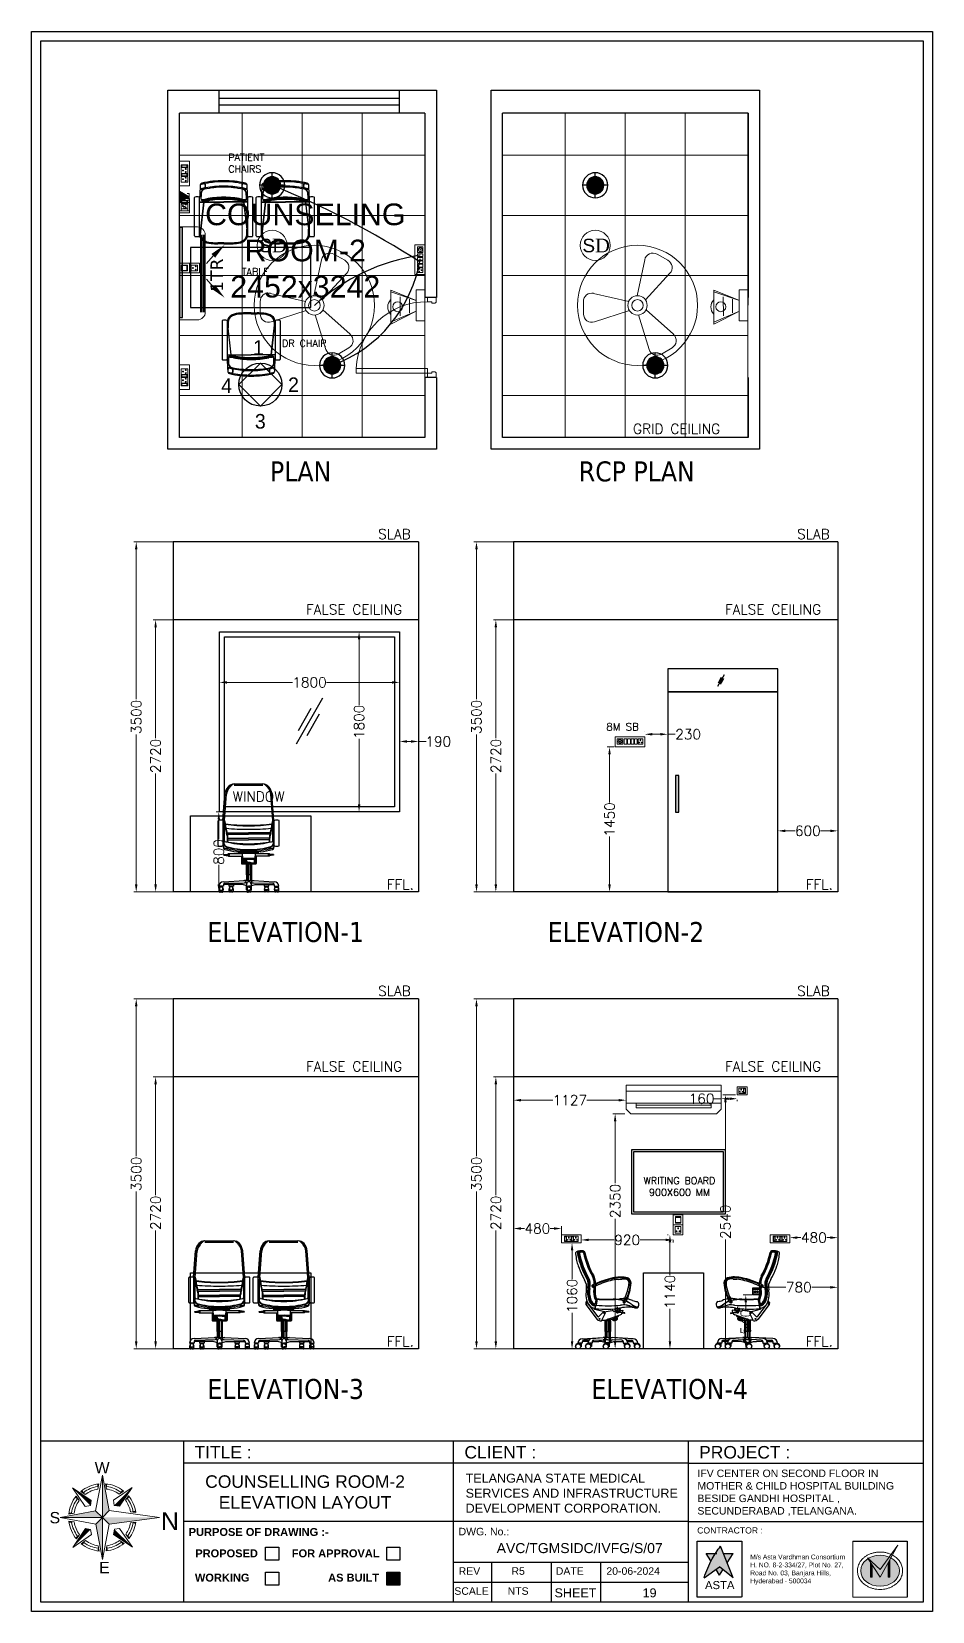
# Model space of a CAD drawing. Header units: millimetres. Extents: x 3552052 to 4144896, y -707811 to -630695.
# Drawn here: x 3735328 to 3744328, y -698012 to -682222 of the extents above; entities that cross this region are included whole.
import ezdxf
from ezdxf.enums import TextEntityAlignment as Align

# ---------------------------------------------------------------- set-up
doc = ezdxf.new("R2010")
doc.units = ezdxf.units.MM
doc.header["$LTSCALE"] = 6
doc.header["$MEASUREMENT"] = 0
doc.linetypes.add('HIDDEN', pattern=[0.375, 0.25, -0.125])
doc.layers.get('0').update_dxf_attribs({"linetype": 'CONTINUOUS', "lineweight": 0})
doc.layers.get('Defpoints').update_dxf_attribs({"linetype": 'CONTINUOUS', "lineweight": 0})
for name, color, linetype, lineweight in [('0.0', 8, 'CONTINUOUS', 0), ('DIM', 7, 'CONTINUOUS', 0), ('DOOR', 44, 'CONTINUOUS', 0), ('ELE-1 NO 6-16A RAW POWER SOCKET', 1, 'CONTINUOUS', 0), ('ELE-1200MM CEILINGFAN', 6, 'CONTINUOUS', 0), ('ELE-12W LED', 1, 'CONTINUOUS', 0), ('ELE-12W UPS LIGHT', 3, 'CONTINUOUS', 0), ('ELE-2NOS OF 6-16 RAW POWER SOCKET', 1, 'CONTINUOUS', 0), ('ELE-4M RAW P.SB', 40, 'CONTINUOUS', 0), ('ELE-4M UPS P.SB', 3, 'CONTINUOUS', 0), ('ELE-6M RAW P.SB', 40, 'HIDDEN', 0), ('ELE-SOCKET NMBERING', 7, 'CONTINUOUS', 9), ('ELE-TEL POINT', 4, 'CONTINUOUS', 0), ('ELE. 2N0S OF 6-16 UPS SOCKETS', 191, 'CONTINUOUS', 0), ('ELE.LAN POINT', 3, 'CONTINUOUS', 0), ('EQP', 6, 'CONTINUOUS', 0), ('FA-BELOW SMOKE DERECTOR', 1, 'CONTINUOUS', 0), ('formate text', 8, 'CONTINUOUS', 0), ('hatch', 252, 'CONTINUOUS', 0), ('HVAC', 3, 'CONTINUOUS', 15), ('HVAC_HI_WALL_1TR', 1, 'CONTINUOUS', 0), ('LIGHT', 2, 'CONTINUOUS', 0), ('LV.CC CEMARA', 66, 'CONTINUOUS', 0), ('M HVAC HIGH WALL UNIT', 3, 'CONTINUOUS', 0), ('MEP_HVAC_RA_DUCT', 1, 'CONTINUOUS', 0), ('MEP_HVAC_TEXT', 7, 'CONTINUOUS', 0), ('SECTION', 251, 'CONTINUOUS', 0), ('TITLE', 7, 'CONTINUOUS', 0), ('WALL', 8, 'CONTINUOUS', 0), ('Window', 161, 'CONTINUOUS', 0)]:
    doc.layers.add(name, color=color, linetype=linetype, lineweight=lineweight)
doc.layers.add('ELE-6A AC SOCKET', color=7, linetype='CONTINUOUS', lineweight=0, true_color=0x00ceb6)
doc.layers.add('ELE-LIGHTING WIRING', color=7, linetype='CONTINUOUS', lineweight=0, true_color=0x63d7b6)
doc.styles.add('Annotation', font='tahoma.ttf')
doc.styles.add('ARIAL', font='arial.ttf')
doc.styles.add('FORMATE', font='arialbd.ttf')
doc.styles.add('PDF Times New Roman', font='times.ttf')
doc.styles.add('ROMANS', font='romans.shx')
doc.styles.get("Standard").update_dxf_attribs({"font": 'SIMPLEX'})
doc.styles.add('style3', font='arialbd.ttf')
doc.styles.add('VERDANA', font='verdana.ttf')
doc.dimstyles.new('AEPL1', dxfattribs={"dimtxt": 100, "dimasz": 75, "dimexe": 25, "dimexo": 50, "dimtad": 0, "dimdec": 0, "dimtxsty": 'ROMANS', "dimcen": 2.5, "dimclrd": 7, "dimclre": 7, "dimclrt": 7, "dimadec": 0, "dimazin": 0, "dimtfac": 1, "dimtdec": 0, "dimtmove": 0, "dimatfit": 3, "dimfxl": 1, "dimlwd": 0, "dimlwe": 0, "dimarcsym": 0})

msp = doc.modelspace()

# ---------------------------------------------------------------- texts
at = {"lineweight": -3, "ltscale": 0.1, "char_height": 136.805, "width": 184.566, "attachment_point": 5, "rotation": 0.1103}
for s, insert in [('\\pxqc;{\\F.shx.shx;\\H1.0669x;1}', (3737594.5, -685379.4)), ('\\pxqc;{\\F.shx.shx.shx.shx;\\H1.0669x;4}', (3737276.1, -685761.3)), ('\\pxqc;{\\F.shx.shx.shx;\\H1.0669x;2}', (3737945, -685751.4)), ('\\pxqc;{\\F.shx.shx.shx.shx;\\H1.0669x;3}', (3737613.3, -686117.8))]:
    msp.add_mtext(s, dxfattribs=dict(at, insert=insert))
at = {"lineweight": -3, "char_height": 200, "width": 2697.906, "attachment_point": 3, "style": 'Annotation'}
for s, insert in [('\\pxql;PLAN', (3740408.2, -686517.4)), ('\\pxql;RCP PLAN', (3743493.9, -686517.4)), ('\\pxql;ELEVATION-1', (3739783.1, -691121.1)), ('\\pxql;ELEVATION-2', (3743182.4, -691121.1)), ('\\pxql;ELEVATION-3', (3739783.1, -695688.2)), ('\\pxql;ELEVATION-4', (3743619.6, -695688.2))]:
    msp.add_mtext(s, dxfattribs=dict(at, insert=insert))
at = {"layer": 'DIM', "color": 7, "lineweight": -3, "insert": (3738062.8, -684411.2), "char_height": 216.75, "width": 2086.034, "attachment_point": 5, "style": 'ARIAL'}
msp.add_mtext('COUNSELING\\PROOM-2\\P2452x3242', dxfattribs=at)
at = {"layer": 'ELE-SOCKET NMBERING', "color": 0, "lineweight": -3, "attachment_point": 1, "style": 'Annotation'}
for s, insert, char_height, width in [('{\\Fromans|c0;GRID CEILING }', (3741337.3, -686142), 100.004, 2358.602), ('{\\Fromans|c0;SLAB}', (3738789.9, -687193.6), 100.004, 2358.602), ('{\\Fromans|c0;SLAB}', (3742976.2, -687193.6), 100.004, 2358.602), ('{\\Fromans|c0;FALSE CEILING }', (3738069.8, -687947), 100.004, 2358.602), ('{\\Fromans|c0;FALSE CEILING }', (3742256, -687947), 100.004, 2358.602), ('{\\Fromans|c0;8M SB}', (3741070.9, -689132.1), 75, 2358.602), ('{\\Fromans|c0;WINDOW }', (3737337.3, -689817.2), 100.004, 2358.602), ('{\\Fromans|c0;FFL.}', (3738877.3, -690696), 100.004, 2358.602), ('{\\Fromans|c0;FFL.}', (3743063.5, -690696), 100.004, 2358.602), ('{\\Fromans|c0;SLAB}', (3738789.9, -691760.6), 100.004, 2358.602), ('{\\Fromans|c0;SLAB}', (3742976.2, -691760.6), 100.004, 2358.602), ('{\\Fromans|c0;FALSE CEILING }', (3738069.8, -692514), 100.004, 2358.602), ('{\\Fromans|c0;FALSE CEILING }', (3742256, -692514), 100.004, 2358.602), ('\\pxqc;{\\Fromans|c0;WRITING BOARD\\P900X600 MM}', (3741392.8, -693672.2), 70, 818.084), ('{\\Fromans|c0;FFL.}', (3738877.3, -695263), 100.004, 2358.602), ('{\\Fromans|c0;FFL.}', (3743063.5, -695263), 100.004, 2358.602)]:
    msp.add_mtext(s, dxfattribs=dict(at, insert=insert, char_height=char_height, width=width))
at = {"layer": 'ELE-SOCKET NMBERING', "color": 0, "lineweight": -3, "char_height": 5, "attachment_point": 1, "rotation": 180, "style": 'Annotation'}
for insert, width in [((3742577.7, -694841.1), 2358.602), ((3742580.6, -694790.2), 2314.428)]:
    msp.add_mtext('{\\Fromans|c0;XXXX}', dxfattribs=dict(at, insert=insert, width=width))
at = {"layer": 'formate text', "color": 7, "lineweight": 30, "ltscale": 100, "style": 'style3'}
msp.add_text('PURPOSE OF DRAWING :-', height=79, dxfattribs=at).set_placement((3736898.1, -697257.2, -49.9))
at = {"layer": 'formate text', "color": 7, "lineweight": 30, "style": 'FORMATE'}
for s, p in [('PROPOSED ', (3737620.1, -697470.8, -49.9)), ('FOR APPROVAL', (3738804.8, -697470.8, -49.9)), ('WORKING', (3737505.5, -697713.5, -49.9)), ('AS BUILT', (3738800, -697713.5, -49.9))]:
    msp.add_text(s, height=79, dxfattribs=at).set_placement(p, align=Align.RIGHT)
at = {"layer": 'MEP_HVAC_TEXT', "lineweight": -3, "char_height": 70, "attachment_point": 1}
for s, width, insert in [('PATIENT CHAIRS', 557.725, (3737293.5, -683443.8)), ('TABLE', 456.875, (3737427.7, -684587.7)), ('DR CHAIR', 517.926, (3737831.2, -685302.9))]:
    msp.add_mtext_dynamic_manual_height_columns(s, width=width, gutter_width=10, heights=[0], dxfattribs=dict(at, insert=insert))
at = {"layer": 'MEP_HVAC_TEXT', "color": 0, "lineweight": -3, "insert": (3737115.6, -684490.2), "char_height": 125, "attachment_point": 3, "rotation": 89.99312, "style": 'VERDANA'}
msp.add_mtext_dynamic_manual_height_columns('{\\C256;1TR}', width=1718.699, gutter_width=750, heights=[0], dxfattribs=at)
at = {"layer": 'TITLE', "color": 7, "lineweight": 30, "style": 'ARIAL'}
for s, height, p in [('TITLE :', 124.83, (3736955.7, -696483.3)), ('CLIENT :', 124.83, (3739652.9, -696483.3)), ('PROJECT :', 124.83, (3741997.7, -696483.3)), ('W', 113.1, (3735958.8, -696631.9, 0)), ('S', 113.1, (3735507.8, -697131, 0)), ('DWG. No.:', 74.9, (3739594.7, -697251)), ('E', 113.1, (3736003.3, -697629.6, 0))]:
    msp.add_text(s, height=height, dxfattribs=at).set_placement(p)
at = {"layer": 'TITLE', "color": 5, "lineweight": -3, "style": 'ARIAL'}
msp.add_text('N', height=178.4, rotation=180, dxfattribs=at).set_placement((3736800.3, -697019.9, 0))
at = {"layer": 'TITLE', "color": 7, "lineweight": 30, "style": 'ARIAL'}
for s, height, p in [('REV', 74.9, (3739702.9, -697608.3)), ('R5', 74.9, (3740189.7, -697608.3)), ('DATE', 74.9, (3740705.4, -697608.3)), ('20-06-2024', 74.9, (3741338.6, -697608.3)), ('SCALE', 74.9, (3739723.6, -697808.1)), ('NTS', 74.9, (3740189.3, -697808.1)), ('SHEET', 89.88, (3740762.3, -697826)), ('19', 89.88, (3741502.6, -697826))]:
    msp.add_text(s, height=height, dxfattribs=at).set_placement(p, align=Align.MIDDLE_CENTER)
at = {"layer": 'TITLE', "color": 7, "lineweight": 30, "attachment_point": 1, "style": 'ARIAL'}
for s, width, gutter_width, insert, char_height in [('\\pxqc;COUNSELLING ROOM-2 ELEVATION LAYOUT', 2243.842, 4.99, (3736938.8, -696651.4), 124.835), ('{\\C256;TELANGANA STATE MEDICAL SERVICES AND INFRASTRUCTURE DEVELOPMENT CORPORATION.}', 2243.842, 4.99, (3739664.7, -696635.2), 89.881), ('\\pxql;IFV CENTER ON SECOND FLOOR IN MOTHER & CHILD HOSPITAL BUILDING BESIDE GANDHI HOSPITAL , SECUNDERABAD ,TELANGANA. ', 2243.842, 4.99, (3741980.8, -696594.2), 74.9008), ('\\pxqc;AVC/TGMSIDC/IVFG/S/07', 2692.57, 5.99, (3739458.1, -697329), 99.868)]:
    msp.add_mtext_dynamic_manual_height_columns(s, width=width, gutter_width=gutter_width, heights=[0], dxfattribs=dict(at, insert=insert, char_height=char_height))

# ---------------------------------------------------------------- blocks, each defined once
blk = doc.blocks.new('GHH3')
at = {"layer": 'ELE-4M UPS P.SB', "color": 251, "linetype": 'ByBlock'}
for p, q in [((3598228, -681421), (3598228, -684664)), ((3598828, -681421), (3598828, -684664)), ((3599428, -681421), (3599428, -684664)), ((3597602, -681843), (3600054, -681843)), ((3597602, -682443), (3600054, -682443)), ((3597602, -683043), (3600054, -683043)), ((3597602, -683643), (3600054, -683643)), ((3597602, -684243), (3600054, -684243))]:
    blk.add_line(p, q, dxfattribs=at)
blk.add_lwpolyline([(3597602, -681421), (3600054, -681421), (3600054, -684664), (3597602, -684664)], close=True, dxfattribs=at)
blk = doc.blocks.new('Z$W@#1841')
at = {"layer": 'DOOR'}
blk.add_lwpolyline([(482, 633), (482, -167), (533, -167), (533, 633)], close=True, dxfattribs=at)
for points in [[(-254, -218), (-268, -218), (-268, -167), (-317, -167), (-317, -267), (-268, -267), (-268, -265, 0.414214), (-256, -254), (-254, -254)], [(519, -218), (533, -218), (533, -167), (583, -167), (583, -267), (533, -267), (533, -265, -0.414214), (522, -254), (519, -254)]]:
    blk.add_lwpolyline(points, format="xyb", close=True, dxfattribs=at)
at = {"layer": 'DOOR', "color": 145}
blk.add_arc((518, -152), 786, 92.6177, 181.1129, dxfattribs=at)
blk = doc.blocks.new('DFGG')
at = {"layer": 'ELE-4M RAW P.SB', "color": 40, "ltscale": 10}
for p, q in [((3584690, -679090), (3584683, -679092)), ((3584684, -679096), (3584691, -679091)), ((3584692, -679081), (3584692, -679089)), ((3584693, -679089), (3584696, -679081)), ((3584693, -679092), (3584698, -679098)), ((3584701, -679095), (3584694, -679091)), ((3584873, -679064), (3584919, -679064)), ((3584873, -679117), (3584873, -679064)), ((3584919, -679117), (3584873, -679117)), ((3584919, -679064), (3584919, -679117))]:
    blk.add_line(p, q, dxfattribs=at)
for points in [[(3584939, -679145), (3584643, -679145), (3584643, -679045), (3584939, -679045)], [(3584721, -679118), (3584663, -679118), (3584663, -679065), (3584721, -679065)], [(3584761, -679117), (3584734, -679117), (3584734, -679064), (3584761, -679064)], [(3584830, -679117), (3584804, -679117), (3584804, -679064), (3584830, -679064)], [(3584865, -679117), (3584838, -679117), (3584838, -679064), (3584865, -679064)]]:
    blk.add_lwpolyline(points, close=True, dxfattribs=at)
for radius in [19.1, 1.78]:
    blk.add_circle((3584692, -679090), radius, dxfattribs=at)
for centre, radius, start, end in [((3584883, -679101), 3.1, 5.2689, 272.51), ((3584886, -679103), 2.5, 202.6838, 75.0951), ((3584896, -679078), 3.6, 307.1584, 232.8416), ((3584896, -679081), 2.29, 161.4031, 18.5969), ((3584907, -679103), 2.5, 104.9049, 337.3162), ((3584909, -679101), 3.1, 267.49, 174.7311)]:
    blk.add_arc(centre, radius, start, end, dxfattribs=at)
at = {"layer": 'ELE-6M RAW P.SB', "color": 3, "linetype": 'ByBlock'}
blk.add_lwpolyline([(3584796, -679117), (3584769, -679117), (3584769, -679064), (3584796, -679064)], close=True, dxfattribs=at)
blk = doc.blocks.new('6MODULE-UPS')
at = {"layer": 'ELE. 2N0S OF 6-16 UPS SOCKETS', "color": 223, "lineweight": 0}
for p, q in [((-6, 92), (-6, 20)), ((-6, 92), (-6, 20)), ((19, 92), (-6, 92)), ((-6, 92), (19, 92)), ((-6, 20), (19, 20)), ((-4, 84), (-4, 28)), ((17, 84), (-4, 84)), ((-4, 30), (17, 30)), ((-4, 28), (17, 28)), ((17, 28), (17, 84)), ((19, 20), (19, 92)), ((24, 92), (87, 92)), ((24, 20), (24, 92)), ((87, 20), (24, 20)), ((87, 92), (87, 20)), ((91, 92), (91, 20)), ((91, 92), (91, 20)), ((116, 92), (91, 92)), ((91, 92), (116, 92)), ((91, 20), (116, 20)), ((93, 84), (93, 28)), ((114, 84), (93, 84)), ((93, 30), (114, 30)), ((93, 28), (114, 28)), ((114, 28), (114, 84)), ((116, 20), (116, 92)), ((120, 20), (120, 92)), ((120, 92), (184, 92)), ((184, 20), (120, 20)), ((184, 92), (184, 20))]:
    blk.add_line(p, q, dxfattribs=at)
blk.add_lwpolyline([(-48, 0), (226, 0), (226, 112), (-48, 112)], close=True, dxfattribs=at)
for centre, radius, start, end in [((37, 42), 4.24, 5.2689, 272.51), ((41, 39), 3.42, 202.6838, 75.0951), ((55, 74), 4.92, 307.1584, 232.8416), ((55, 69), 3.14, 161.4031, 18.5969), ((70, 39), 3.42, 104.9049, 337.3162), ((73, 42), 4.24, 267.49, 174.7311), ((134, 42), 4.24, 5.2689, 272.51), ((137, 39), 3.42, 202.6838, 75.0951), ((152, 74), 4.92, 307.1584, 232.8416), ((152, 69), 3.14, 161.4031, 18.5969), ((167, 39), 3.42, 104.9049, 337.3162), ((170, 42), 4.24, 267.49, 174.7311)]:
    blk.add_arc(centre, radius, start, end, dxfattribs=at)
blk = doc.blocks.new('tel')
at = {"layer": 'ELE-TEL POINT', "ltscale": 30}
h = blk.add_hatch(dxfattribs=at)
h.set_pattern_fill('ANSI31', color=4, scale=19.025387, style=0)
h.set_pattern_definition([(45, (-98.626, 0.184), (-42.7132, 42.7132), [])])
h.paths.add_polyline_path([(-99, 0), (840, 1654), (1778, -3)])
at = {"layer": 'ELE-TEL POINT', "color": 4, "ltscale": 30}
for p, q in [((-99, 0), (840, 1654)), ((1778, -3), (-99, 0)), ((840, 1654), (1778, -3))]:
    blk.add_line(p, q, dxfattribs=at)
at = {"layer": 'ELE-TEL POINT', "color": 4, "ltscale": 12}
for p, q in [((276, 1648), (275, 1398)), ((1404, 1646), (1403, 1396))]:
    blk.add_line(p, q, dxfattribs=at)
at = {"layer": 'ELE-TEL POINT', "color": 4, "linetype": 'Continuous', "ltscale": 12}
blk.add_line((276, 1648), (1404, 1646), dxfattribs=at)
at = {"layer": 'ELE-TEL POINT', "color": 4, "ltscale": 30, "const_width": 95.1}
for points in [[(227, 1363, 1), (323, 1363, 1)], [(1355, 1361, 1), (1451, 1361, 1)]]:
    blk.add_lwpolyline(points, format="xyb", close=True, dxfattribs=at)
blk = doc.blocks.new('Voice')
at = {"layer": 'ELE.LAN POINT', "color": 6}
for points in [[(0, -32), (128, -32), (128, 92), (0, 92)], [(22, -10), (106, -10), (106, 70), (22, 70)], [(77, 21), (70, 21), (70, 12), (58, 12), (58, 21), (51, 21), (51, 39), (77, 39)], [(76, 23), (68, 23), (68, 13), (59, 13), (59, 23), (52, 23), (52, 37), (76, 37)]]:
    blk.add_lwpolyline(points, close=True, dxfattribs=at)
blk = doc.blocks.new('RTUH 6U')
at = {"layer": 'ELE-2NOS OF 6-16 RAW POWER SOCKET', "color": 30, "lineweight": 0, "ltscale": 300}
for p, q in [((-312, -26), (-227, -26)), ((-312, -124), (-312, -26)), ((-227, -124), (-312, -124)), ((-227, -26), (-227, -124)), ((-187, -26), (-221, -26)), ((-221, -26), (-221, -124)), ((-187, -124), (-221, -124)), ((-221, -124), (-187, -124)), ((-190, -37), (-218, -37)), ((-218, -37), (-218, -113)), ((-190, -40), (-218, -40)), ((-218, -113), (-190, -113)), ((-190, -113), (-190, -37)), ((-187, -124), (-187, -26)), ((-187, -124), (-187, -26)), ((-181, -124), (-181, -26)), ((-181, -26), (-96, -26)), ((-96, -124), (-181, -124)), ((-96, -26), (-96, -124)), ((-57, -26), (-91, -26)), ((-91, -26), (-91, -124)), ((-57, -124), (-91, -124)), ((-91, -124), (-57, -124)), ((-60, -37), (-88, -37)), ((-88, -37), (-88, -113)), ((-60, -40), (-88, -40)), ((-88, -113), (-60, -113)), ((-60, -113), (-60, -37)), ((-57, -124), (-57, -26)), ((-57, -124), (-57, -26))]:
    blk.add_line(p, q, dxfattribs=at)
blk.add_lwpolyline([(0, 0), (-368, 0), (-368, -150), (0, -150)], close=True, dxfattribs=at)
for centre, radius, start, end in [((-293, -56), 5.7, 87.49, 354.7311), ((-289, -52), 4.6, 284.9049, 157.3162), ((-269, -99), 6.62, 127.1584, 52.8416), ((-269, -92), 4.22, 341.4031, 198.5969), ((-249, -52), 4.6, 22.6838, 255.0951), ((-245, -56), 5.7, 185.2689, 92.51), ((-163, -56), 5.7, 87.49, 354.7311), ((-159, -52), 4.6, 284.9049, 157.3162), ((-139, -99), 6.62, 127.1584, 52.8416), ((-139, -92), 4.22, 341.4031, 198.5969), ((-119, -52), 4.6, 22.6838, 255.0951), ((-115, -56), 5.7, 185.2689, 92.51)]:
    blk.add_arc(centre, radius, start, end, dxfattribs=at)
blk = doc.blocks.new('HI WALL SPLIT AC UNIT 1TR')
at = {"layer": 'M HVAC HIGH WALL UNIT', "color": 1, "lineweight": 5}
for p, q in [((1294404, -128752), (1294404, -129681)), ((1294404, -128752), (1294584, -128752)), ((1294662, -128831), (1294662, -129602)), ((1294404, -129681), (1294584, -129681))]:
    blk.add_line(p, q, dxfattribs=at)
at = {"layer": 'M HVAC HIGH WALL UNIT', "color": 8, "lineweight": 5}
for p, q in [((1294616, -128831), (1294616, -129602)), ((1294625, -128831), (1294625, -129602)), ((1294637, -128831), (1294637, -129602)), ((1294646, -128831), (1294646, -129602)), ((1294655, -128831), (1294655, -129602))]:
    blk.add_line(p, q, dxfattribs=at)
at = {"layer": 'M HVAC HIGH WALL UNIT', "color": 7, "lineweight": 5}
for p, q in [((1294743, -129040), (1294674, -129117)), ((1294743, -129350), (1294674, -129272))]:
    blk.add_line(p, q, dxfattribs=at)
at = {"layer": 'M HVAC HIGH WALL UNIT', "color": 1, "lineweight": 5}
for centre, start, end in [((1294584, -128831), 0, 90), ((1294584, -129602), 270, 0)]:
    blk.add_arc(centre, 78.8, start, end, dxfattribs=at)
at = {"layer": 'M HVAC HIGH WALL UNIT', "color": 7, "lineweight": 5}
for points in [[(1294761, -129059), (1294725, -129021), (1294856, -128931)], [(1294761, -129331), (1294725, -129369), (1294856, -129459)]]:
    blk.add_solid(points, dxfattribs=at)
blk = doc.blocks.new('DFGFG')
at = {"layer": 'ELE-1 NO 6-16A RAW POWER SOCKET', "lineweight": 0}
for p, q in [((3576640, -687309), (3576640, -687366)), ((3576705, -687309), (3576640, -687309)), ((3576705, -687366), (3576705, -687309)), ((3576640, -687366), (3576705, -687366))]:
    blk.add_line(p, q, dxfattribs=at)
blk.add_lwpolyline([(3576723, -687289), (3576723, -687386), (3576623, -687386), (3576623, -687289)], close=True, dxfattribs=at)
for centre, radius, start, end in [((3576657, -687337), 4.41, 37.1584, 322.8416), ((3576661, -687337), 2.81, 251.4031, 108.5969), ((3576685, -687321), 3.8, 357.49, 264.7311), ((3576688, -687324), 3.07, 194.9049, 67.3162), ((3576685, -687354), 3.8, 95.2689, 2.51), ((3576688, -687351), 3.07, 292.6838, 165.0951)]:
    blk.add_arc(centre, radius, start, end, dxfattribs=at)
blk = doc.blocks.new('DFGFG23')
at = {"layer": 'ELE-1 NO 6-16A RAW POWER SOCKET', "lineweight": 0}
for p, q in [((3576657, -687472), (3576722, -687472)), ((3576657, -687527), (3576657, -687472)), ((3576664, -687474), (3576715, -687474)), ((3576664, -687525), (3576664, -687474)), ((3576667, -687525), (3576667, -687474)), ((3576715, -687474), (3576715, -687525)), ((3576722, -687472), (3576722, -687527)), ((3576722, -687527), (3576722, -687472)), ((3576722, -687527), (3576657, -687527)), ((3576722, -687527), (3576657, -687527)), ((3576715, -687525), (3576664, -687525))]:
    blk.add_line(p, q, dxfattribs=at)
blk.add_lwpolyline([(3576640, -687549), (3576640, -687452), (3576740, -687452), (3576740, -687549)], close=True, dxfattribs=at)
blk = doc.blocks.new('EQ2WE')
at = {"layer": 'ELE-6A AC SOCKET', "lineweight": 0}
for p, q in [((-99, 170), (-215, 170)), ((-215, 170), (-215, 36)), ((-215, 36), (-99, 36)), ((-99, 36), (-99, 170)), ((-91, 36), (-91, 170)), ((-91, 170), (-45, 170)), ((-45, 170), (-91, 170)), ((-45, 36), (-91, 36)), ((-87, 51), (-87, 155)), ((-87, 155), (-48, 155)), ((-48, 55), (-87, 55)), ((-48, 51), (-87, 51)), ((-48, 155), (-48, 51)), ((-45, 170), (-45, 36)), ((-45, 170), (-45, 36))]:
    blk.add_line(p, q, dxfattribs=at)
blk.add_lwpolyline([(0, 0), (-257, 0), (-257, 206), (0, 206)], close=True, dxfattribs=at)
for centre, radius, start, end in [((-190, 77), 7.83, 5.2689, 272.51), ((-184, 72), 6.31, 202.6838, 75.0951), ((-157, 136), 9.08, 307.1584, 232.8416), ((-157, 127), 5.79, 161.4031, 18.5969), ((-130, 72), 6.31, 104.9049, 337.3162), ((-124, 77), 7.83, 267.49, 174.7311)]:
    blk.add_arc(centre, radius, start, end, dxfattribs=at)
blk = doc.blocks.new('18W LED')
at = {"layer": 'ELE-12W LED', "lineweight": 25}
h = blk.add_hatch(dxfattribs=at)
h.set_pattern_fill('ANSI31', color=252)
h.set_pattern_definition([(45, (-1135553.9097, 459369.4158), (-2.24506403, 2.24506403), [])])
edge = h.paths.add_edge_path()
edge.add_arc((0, 0), 85.7, 0, 360)
at = {"layer": 'ELE-12W LED', "color": 1, "lineweight": 25}
for p, q in [((-126, 0), (126, 0)), ((0, -126), (0, 126))]:
    blk.add_line(p, q, dxfattribs=at)
for radius in [126, 85.7]:
    blk.add_circle((0, 0), radius, dxfattribs=at)
blk = doc.blocks.new('QWE')
at = {"layer": 'ELE-12W UPS LIGHT', "lineweight": 25}
h = blk.add_hatch(dxfattribs=at)
h.set_pattern_fill('ANSI31', color=8)
h.set_pattern_definition([(45, (-1135553.9097, 459369.4158), (-2.24506403, 2.24506403), [])])
edge = h.paths.add_edge_path()
edge.add_arc((0, 0), 85.7, 0, 360)
at = {"layer": 'ELE-12W UPS LIGHT', "color": 3, "lineweight": 25}
for p, q in [((-126, 0), (126, 0)), ((0, -126), (0, 126))]:
    blk.add_line(p, q, dxfattribs=at)
for radius in [126, 85.7]:
    blk.add_circle((0, 0), radius, dxfattribs=at)
blk = doc.blocks.new('SMOKE DETECTOR')
at = {"layer": 'FA-BELOW SMOKE DERECTOR', "color": 7}
blk.add_circle((931029, -118294), 166, dxfattribs=at)
at = {"layer": 'FA-BELOW SMOKE DERECTOR', "insert": (930887, -118373), "char_height": 150, "attachment_point": 7, "style": 'PDF Times New Roman'}
blk.add_mtext('{\\fArial|b0|i0|c0|p34;S}D', dxfattribs=at)
blk = doc.blocks.new('A$C07FB25EA')
at = {"layer": 'ELE-1200MM CEILINGFAN', "color": 3}
for p, q in [((6.53, 13.37), (9.47, 11.64)), ((0.26, 2.64), (3.17, 12.07)), ((-11.8, 4.55), (-2.22, 1.44)), ((9.84, 7.94), (2.36, 1.21)), ((-14.84, -1.03), (-14.81, 2.38)), ((-2.41, -1.1), (-12.04, -3.29)), ((1.96, -12.49), (-0.13, -2.65)), ((2.16, -1.54), (8.87, -8.78)), ((8.31, -12.34), (5.35, -14.02))]:
    blk.add_line(p, q, dxfattribs=at)
at = {"layer": 'ELE-1200MM CEILINGFAN', "color": 5, "ltscale": 10}
blk.add_circle((0, 0), 16.45, dxfattribs=at)
at = {"layer": 'ELE-1200MM CEILINGFAN', "color": 3}
for radius in [2.65, 1.58]:
    blk.add_circle((0, 0), radius, dxfattribs=at)
for centre, start, end in [((5.36, 11.38), 59.5281, 162.5229), ((8.3, 9.66), 311.9493, 59.5281), ((-12.51, 2.36), 71.9493, 179.5281), ((-12.54, -1.05), 179.5281, 282.5229), ((4.21, -12.02), 191.9493, 299.5281), ((7.18, -10.34), 299.5281, 42.5229)]:
    blk.add_arc(centre, 2.3, start, end, dxfattribs=at)
blk = doc.blocks.new('CC CEMARA')
at = {"layer": 'LV.CC CEMARA', "linetype": 'ByBlock'}
for p, q in [((94, -242), (19, -67)), ((19, -67), (104, -231)), ((47, -104), (105, -35)), ((240, -67), (65, -12)), ((232, -76), (65, -12)), ((81, -159), (163, -62)), ((94, -242), (240, -67))]:
    blk.add_line(p, q, dxfattribs=at)
blk.add_lwpolyline([(111, 43), (66, 80), (-66, -80), (-22, -117)], close=True, dxfattribs=at)
blk.add_circle((133, -123), 32.9, dxfattribs=at)
blk.add_arc((132, -124), 66.7, 275.3702, 5.5412, dxfattribs=at)
blk = doc.blocks.new('*D237')
at = {"layer": 'Defpoints', "color": 0, "transparency": 16777216}
for p in [(3736567, -688101), (3737273, -688101), (3736897, -690821)]:
    blk.add_point(p, dxfattribs=at)
at = {"layer": 'ELE-4M UPS P.SB', "color": 7, "lineweight": 0, "transparency": 16777216}
for p, q in [((3737223, -688101), (3736542, -688101)), ((3736567, -688176), (3736567, -689284)), ((3736567, -690746), (3736567, -689638)), ((3736847, -690821), (3736542, -690821))]:
    blk.add_line(p, q, dxfattribs=at)
at = {"layer": 'ELE-4M UPS P.SB', "color": 7, "transparency": 16777216}
for points in [[(3736555, -688176), (3736580, -688176), (3736567, -688101)], [(3736555, -690746), (3736580, -690746), (3736567, -690821)]]:
    blk.add_solid(points, dxfattribs=at)
at = {"layer": 'ELE-4M UPS P.SB', "color": 7, "lineweight": -3, "transparency": 16777216, "insert": (3736567, -689461), "char_height": 100, "attachment_point": 5, "rotation": 90, "style": 'ROMANS'}
blk.add_mtext('2720', dxfattribs=at)
blk = doc.blocks.new('*D238')
at = {"layer": 'Defpoints', "color": 0, "transparency": 16777216}
for p in [(3736374, -687321), (3736897, -687321), (3736897, -690821)]:
    blk.add_point(p, dxfattribs=at)
at = {"layer": 'ELE-4M UPS P.SB', "color": 7, "lineweight": 0, "transparency": 16777216}
for p, q in [((3736847, -687321), (3736349, -687321)), ((3736374, -687396), (3736374, -688894)), ((3736374, -690746), (3736374, -689248)), ((3736847, -690821), (3736349, -690821))]:
    blk.add_line(p, q, dxfattribs=at)
at = {"layer": 'ELE-4M UPS P.SB', "color": 7, "transparency": 16777216}
for points in [[(3736361, -687396), (3736386, -687396), (3736374, -687321)], [(3736361, -690746), (3736386, -690746), (3736374, -690821)]]:
    blk.add_solid(points, dxfattribs=at)
at = {"layer": 'ELE-4M UPS P.SB', "color": 7, "lineweight": -3, "transparency": 16777216, "insert": (3736374, -689071), "char_height": 100, "attachment_point": 5, "rotation": 90, "style": 'ROMANS'}
blk.add_mtext('3500', dxfattribs=at)
blk = doc.blocks.new('*D239')
at = {"layer": 'Defpoints', "color": 0, "transparency": 16777216}
for p in [(3736567, -692668), (3737273, -692668), (3736897, -695388)]:
    blk.add_point(p, dxfattribs=at)
at = {"layer": 'ELE-4M UPS P.SB', "color": 7, "lineweight": 0, "transparency": 16777216}
for p, q in [((3737223, -692668), (3736542, -692668)), ((3736567, -692743), (3736567, -693851)), ((3736567, -695313), (3736567, -694205)), ((3736847, -695388), (3736542, -695388))]:
    blk.add_line(p, q, dxfattribs=at)
at = {"layer": 'ELE-4M UPS P.SB', "color": 7, "transparency": 16777216}
for points in [[(3736555, -692743), (3736580, -692743), (3736567, -692668)], [(3736555, -695313), (3736580, -695313), (3736567, -695388)]]:
    blk.add_solid(points, dxfattribs=at)
at = {"layer": 'ELE-4M UPS P.SB', "color": 7, "lineweight": -3, "transparency": 16777216, "insert": (3736567, -694028), "char_height": 100, "attachment_point": 5, "rotation": 90, "style": 'ROMANS'}
blk.add_mtext('2720', dxfattribs=at)
blk = doc.blocks.new('*D240')
at = {"layer": 'Defpoints', "color": 0, "transparency": 16777216}
for p in [(3736374, -691888), (3736897, -691888), (3736897, -695388)]:
    blk.add_point(p, dxfattribs=at)
at = {"layer": 'ELE-4M UPS P.SB', "color": 7, "lineweight": 0, "transparency": 16777216}
for p, q in [((3736847, -691888), (3736349, -691888)), ((3736374, -691963), (3736374, -693461)), ((3736374, -695313), (3736374, -693815)), ((3736847, -695388), (3736349, -695388))]:
    blk.add_line(p, q, dxfattribs=at)
at = {"layer": 'ELE-4M UPS P.SB', "color": 7, "transparency": 16777216}
for points in [[(3736361, -691963), (3736386, -691963), (3736374, -691888)], [(3736361, -695313), (3736386, -695313), (3736374, -695388)]]:
    blk.add_solid(points, dxfattribs=at)
at = {"layer": 'ELE-4M UPS P.SB', "color": 7, "lineweight": -3, "transparency": 16777216, "insert": (3736374, -693638), "char_height": 100, "attachment_point": 5, "rotation": 90, "style": 'ROMANS'}
blk.add_mtext('3500', dxfattribs=at)
blk = doc.blocks.new('*D241')
at = {"layer": 'Defpoints', "color": 0, "transparency": 16777216}
for p in [(3739967, -688101), (3740672, -688101), (3740296, -690821)]:
    blk.add_point(p, dxfattribs=at)
at = {"layer": 'ELE-4M UPS P.SB', "color": 7, "lineweight": 0, "transparency": 16777216}
for p, q in [((3740622, -688101), (3739942, -688101)), ((3739967, -688176), (3739967, -689284)), ((3739967, -690746), (3739967, -689638)), ((3740246, -690821), (3739942, -690821))]:
    blk.add_line(p, q, dxfattribs=at)
at = {"layer": 'ELE-4M UPS P.SB', "color": 7, "transparency": 16777216}
for points in [[(3739954, -688176), (3739979, -688176), (3739967, -688101)], [(3739954, -690746), (3739979, -690746), (3739967, -690821)]]:
    blk.add_solid(points, dxfattribs=at)
at = {"layer": 'ELE-4M UPS P.SB', "color": 7, "lineweight": -3, "transparency": 16777216, "insert": (3739967, -689461), "char_height": 100, "attachment_point": 5, "rotation": 90, "style": 'ROMANS'}
blk.add_mtext('2720', dxfattribs=at)
blk = doc.blocks.new('*D242')
at = {"layer": 'Defpoints', "color": 0, "transparency": 16777216}
for p in [(3739773, -687321), (3740296, -687321), (3740296, -690821)]:
    blk.add_point(p, dxfattribs=at)
at = {"layer": 'ELE-4M UPS P.SB', "color": 7, "lineweight": 0, "transparency": 16777216}
for p, q in [((3740246, -687321), (3739748, -687321)), ((3739773, -687396), (3739773, -688894)), ((3739773, -690746), (3739773, -689248)), ((3740246, -690821), (3739748, -690821))]:
    blk.add_line(p, q, dxfattribs=at)
at = {"layer": 'ELE-4M UPS P.SB', "color": 7, "transparency": 16777216}
for points in [[(3739761, -687396), (3739786, -687396), (3739773, -687321)], [(3739761, -690746), (3739786, -690746), (3739773, -690821)]]:
    blk.add_solid(points, dxfattribs=at)
at = {"layer": 'ELE-4M UPS P.SB', "color": 7, "lineweight": -3, "transparency": 16777216, "insert": (3739773, -689071), "char_height": 100, "attachment_point": 5, "rotation": 90, "style": 'ROMANS'}
blk.add_mtext('3500', dxfattribs=at)
blk = doc.blocks.new('*D243')
at = {"layer": 'Defpoints', "color": 0, "transparency": 16777216}
for p in [(3741200, -689371), (3741103, -690821), (3741200, -690821)]:
    blk.add_point(p, dxfattribs=at)
at = {"layer": 'ELE-4M UPS P.SB', "color": 7, "lineweight": 0, "transparency": 16777216}
for p, q in [((3741150, -689371), (3741078, -689371)), ((3741103, -689446), (3741103, -689926)), ((3741103, -690746), (3741103, -690266)), ((3741150, -690821), (3741078, -690821))]:
    blk.add_line(p, q, dxfattribs=at)
at = {"layer": 'ELE-4M UPS P.SB', "color": 7, "transparency": 16777216}
for points in [[(3741090, -689446), (3741115, -689446), (3741103, -689371)], [(3741090, -690746), (3741115, -690746), (3741103, -690821)]]:
    blk.add_solid(points, dxfattribs=at)
at = {"layer": 'ELE-4M UPS P.SB', "color": 7, "lineweight": -3, "transparency": 16777216, "insert": (3741103, -690096), "char_height": 100, "attachment_point": 5, "rotation": 90, "style": 'ROMANS'}
blk.add_mtext('1450', dxfattribs=at)
blk = doc.blocks.new('*D244')
at = {"layer": 'Defpoints', "color": 0, "transparency": 16777216}
for p in [(3739967, -692668), (3740672, -692668), (3740296, -695388)]:
    blk.add_point(p, dxfattribs=at)
at = {"layer": 'ELE-4M UPS P.SB', "color": 7, "lineweight": 0, "transparency": 16777216}
for p, q in [((3740622, -692668), (3739942, -692668)), ((3739967, -692743), (3739967, -693851)), ((3739967, -695313), (3739967, -694205)), ((3740246, -695388), (3739942, -695388))]:
    blk.add_line(p, q, dxfattribs=at)
at = {"layer": 'ELE-4M UPS P.SB', "color": 7, "transparency": 16777216}
for points in [[(3739954, -692743), (3739979, -692743), (3739967, -692668)], [(3739954, -695313), (3739979, -695313), (3739967, -695388)]]:
    blk.add_solid(points, dxfattribs=at)
at = {"layer": 'ELE-4M UPS P.SB', "color": 7, "lineweight": -3, "transparency": 16777216, "insert": (3739967, -694028), "char_height": 100, "attachment_point": 5, "rotation": 90, "style": 'ROMANS'}
blk.add_mtext('2720', dxfattribs=at)
blk = doc.blocks.new('*D245')
at = {"layer": 'Defpoints', "color": 0, "transparency": 16777216}
for p in [(3739773, -691888), (3740296, -691888), (3740296, -695388)]:
    blk.add_point(p, dxfattribs=at)
at = {"layer": 'ELE-4M UPS P.SB', "color": 7, "lineweight": 0, "transparency": 16777216}
for p, q in [((3740246, -691888), (3739748, -691888)), ((3739773, -691963), (3739773, -693461)), ((3739773, -695313), (3739773, -693815)), ((3740246, -695388), (3739748, -695388))]:
    blk.add_line(p, q, dxfattribs=at)
at = {"layer": 'ELE-4M UPS P.SB', "color": 7, "transparency": 16777216}
for points in [[(3739761, -691963), (3739786, -691963), (3739773, -691888)], [(3739761, -695313), (3739786, -695313), (3739773, -695388)]]:
    blk.add_solid(points, dxfattribs=at)
at = {"layer": 'ELE-4M UPS P.SB', "color": 7, "lineweight": -3, "transparency": 16777216, "insert": (3739773, -693638), "char_height": 100, "attachment_point": 5, "rotation": 90, "style": 'ROMANS'}
blk.add_mtext('3500', dxfattribs=at)
blk = doc.blocks.new('*D246')
at = {"layer": 'Defpoints', "color": 0, "transparency": 16777216}
for p in [(3741454, -689271), (3741684, -689245), (3741684, -689271)]:
    blk.add_point(p, dxfattribs=at)
at = {"layer": 'ELE-4M UPS P.SB', "color": 7, "lineweight": 0, "transparency": 16777216}
for p, q in [((3741454, -689221), (3741454, -689220)), ((3741684, -689221), (3741684, -689220)), ((3741529, -689245), (3741609, -689245)), ((3741684, -689245), (3741759, -689245))]:
    blk.add_line(p, q, dxfattribs=at)
at = {"layer": 'ELE-4M UPS P.SB', "color": 7, "transparency": 16777216}
for points in [[(3741529, -689232), (3741529, -689257), (3741454, -689245)], [(3741609, -689232), (3741609, -689257), (3741684, -689245)]]:
    blk.add_solid(points, dxfattribs=at)
at = {"layer": 'ELE-4M UPS P.SB', "color": 7, "lineweight": -3, "transparency": 16777216, "insert": (3741888, -689245), "char_height": 100, "attachment_point": 5, "style": 'ROMANS'}
blk.add_mtext('230', dxfattribs=at)
blk = doc.blocks.new('FGFFF')
at = {"layer": 'HVAC', "color": 1}
for p, q in [((3634024, -694516), (3634974, -694516)), ((3634024, -694635), (3634974, -694635))]:
    blk.add_line(p, q, dxfattribs=at)
at = {"layer": 'HVAC', "color": 8}
for p, q in [((3634123, -694635), (3634123, -694680)), ((3634123, -694655), (3634874, -694655)), ((3634123, -694680), (3634874, -694680)), ((3634874, -694635), (3634874, -694680))]:
    blk.add_line(p, q, dxfattribs=at)
at = {"layer": 'HVAC', "color": 1}
blk.add_lwpolyline([(3634024, -694455), (3634974, -694455), (3634974, -694694), (3634926, -694741), (3634071, -694741), (3634024, -694694)], close=True, dxfattribs=at)
blk = doc.blocks.new('*D247')
at = {"layer": 'Defpoints', "color": 0, "transparency": 16777216}
for p in [(3740142, -692871), (3740142, -692902), (3741269, -692871)]:
    blk.add_point(p, dxfattribs=at)
at = {"layer": 'ELE-4M UPS P.SB', "color": 7, "lineweight": 0, "transparency": 16777216}
for p, q in [((3740142, -692921), (3740142, -692927)), ((3740217, -692902), (3740536, -692902)), ((3741194, -692902), (3740875, -692902)), ((3741269, -692921), (3741269, -692927))]:
    blk.add_line(p, q, dxfattribs=at)
at = {"layer": 'ELE-4M UPS P.SB', "color": 7, "transparency": 16777216}
for points in [[(3740217, -692890), (3740217, -692915), (3740142, -692902)], [(3741194, -692890), (3741194, -692915), (3741269, -692902)]]:
    blk.add_solid(points, dxfattribs=at)
at = {"layer": 'ELE-4M UPS P.SB', "color": 7, "lineweight": -3, "transparency": 16777216, "insert": (3740706, -692902), "char_height": 100, "attachment_point": 5, "style": 'ROMANS'}
blk.add_mtext('1127', dxfattribs=at)
blk = doc.blocks.new('*D248')
at = {"layer": 'Defpoints', "color": 0, "transparency": 16777216}
for p in [(3741306, -693038), (3741159, -695388), (3741306, -695388)]:
    blk.add_point(p, dxfattribs=at)
at = {"layer": 'ELE-4M UPS P.SB', "color": 7, "lineweight": 0, "transparency": 16777216}
for p, q in [((3741256, -693038), (3741134, -693038)), ((3741159, -693113), (3741159, -693733)), ((3741159, -695313), (3741159, -694087)), ((3741256, -695388), (3741134, -695388))]:
    blk.add_line(p, q, dxfattribs=at)
at = {"layer": 'ELE-4M UPS P.SB', "color": 7, "transparency": 16777216}
for points in [[(3741146, -693113), (3741171, -693113), (3741159, -693038)], [(3741146, -695313), (3741171, -695313), (3741159, -695388)]]:
    blk.add_solid(points, dxfattribs=at)
at = {"layer": 'ELE-4M UPS P.SB', "color": 7, "lineweight": -3, "transparency": 16777216, "insert": (3741159, -693910), "char_height": 100, "attachment_point": 5, "rotation": 90, "style": 'ROMANS'}
blk.add_mtext('2350', dxfattribs=at)
blk = doc.blocks.new('*D249')
at = {"layer": 'Defpoints', "color": 0, "transparency": 16777216}
for p in [(3740142, -694185), (3740142, -694328), (3740622, -694328)]:
    blk.add_point(p, dxfattribs=at)
at = {"layer": 'ELE-4M UPS P.SB', "color": 7, "lineweight": 0, "transparency": 16777216}
for p, q in [((3740142, -694278), (3740142, -694160)), ((3740217, -694185), (3740253, -694185)), ((3740547, -694185), (3740511, -694185)), ((3740622, -694278), (3740622, -694160))]:
    blk.add_line(p, q, dxfattribs=at)
at = {"layer": 'ELE-4M UPS P.SB', "color": 7, "transparency": 16777216}
for points in [[(3740217, -694172), (3740217, -694197), (3740142, -694185)], [(3740547, -694172), (3740547, -694197), (3740622, -694185)]]:
    blk.add_solid(points, dxfattribs=at)
at = {"layer": 'ELE-4M UPS P.SB', "color": 7, "lineweight": -3, "transparency": 16777216, "insert": (3740382, -694185), "char_height": 100, "attachment_point": 5, "style": 'ROMANS'}
blk.add_mtext('480', dxfattribs=at)
blk = doc.blocks.new('*D250')
at = {"layer": 'Defpoints', "color": 0, "transparency": 16777216}
for p in [(3740639, -694328), (3740639, -695388), (3740728, -695388)]:
    blk.add_point(p, dxfattribs=at)
at = {"layer": 'ELE-4M UPS P.SB', "color": 7, "lineweight": 0, "transparency": 16777216}
for p, q in [((3740689, -694328), (3740753, -694328)), ((3740728, -694403), (3740728, -694688)), ((3740728, -695313), (3740728, -695028)), ((3740689, -695388), (3740753, -695388))]:
    blk.add_line(p, q, dxfattribs=at)
at = {"layer": 'ELE-4M UPS P.SB', "color": 7, "transparency": 16777216}
for points in [[(3740716, -694403), (3740741, -694403), (3740728, -694328)], [(3740716, -695313), (3740741, -695313), (3740728, -695388)]]:
    blk.add_solid(points, dxfattribs=at)
at = {"layer": 'ELE-4M UPS P.SB', "color": 7, "lineweight": -3, "transparency": 16777216, "insert": (3740728, -694858), "char_height": 100, "attachment_point": 5, "rotation": 90, "style": 'ROMANS'}
blk.add_mtext('1060', dxfattribs=at)
blk = doc.blocks.new('*D251')
at = {"layer": 'Defpoints', "color": 0, "transparency": 16777216}
for p in [(3740819, -694248), (3741739, -694248), (3741739, -694299)]:
    blk.add_point(p, dxfattribs=at)
at = {"layer": 'ELE-4M UPS P.SB', "color": 7, "lineweight": 0, "transparency": 16777216}
for p, q in [((3740819, -694298), (3740819, -694324)), ((3740894, -694299), (3741149, -694299)), ((3741664, -694299), (3741408, -694299)), ((3741739, -694298), (3741739, -694324))]:
    blk.add_line(p, q, dxfattribs=at)
at = {"layer": 'ELE-4M UPS P.SB', "color": 7, "transparency": 16777216}
for points in [[(3740894, -694286), (3740894, -694311), (3740819, -694299)], [(3741664, -694286), (3741664, -694311), (3741739, -694299)]]:
    blk.add_solid(points, dxfattribs=at)
at = {"layer": 'ELE-4M UPS P.SB', "color": 7, "lineweight": -3, "transparency": 16777216, "insert": (3741279, -694299), "char_height": 100, "attachment_point": 5, "style": 'ROMANS'}
blk.add_mtext('920', dxfattribs=at)
blk = doc.blocks.new('*D252')
at = {"layer": 'Defpoints', "color": 0, "transparency": 16777216}
for p in [(3741739, -694248), (3741636, -695388), (3741706, -695388)]:
    blk.add_point(p, dxfattribs=at)
at = {"layer": 'ELE-4M UPS P.SB', "color": 7, "lineweight": 0, "transparency": 16777216}
for p, q in [((3741689, -694248), (3741681, -694248)), ((3741706, -694323), (3741706, -694648)), ((3741706, -695313), (3741706, -694988)), ((3741686, -695388), (3741731, -695388))]:
    blk.add_line(p, q, dxfattribs=at)
at = {"layer": 'ELE-4M UPS P.SB', "color": 7, "transparency": 16777216}
for points in [[(3741694, -694323), (3741719, -694323), (3741706, -694248)], [(3741694, -695313), (3741719, -695313), (3741706, -695388)]]:
    blk.add_solid(points, dxfattribs=at)
at = {"layer": 'ELE-4M UPS P.SB', "color": 7, "lineweight": -3, "transparency": 16777216, "insert": (3741706, -694818), "char_height": 100, "attachment_point": 5, "rotation": 90, "style": 'ROMANS'}
blk.add_mtext('1140', dxfattribs=at)
blk = doc.blocks.new('*D253')
at = {"layer": 'Defpoints', "color": 0, "transparency": 16777216}
for p in [(3742604, -694848), (3743384, -694772), (3743384, -694848)]:
    blk.add_point(p, dxfattribs=at)
at = {"layer": 'ELE-4M UPS P.SB', "color": 7, "lineweight": 0, "transparency": 16777216}
for p, q in [((3742604, -694798), (3742604, -694747)), ((3743384, -694798), (3743384, -694747)), ((3742679, -694772), (3742865, -694772)), ((3743309, -694772), (3743123, -694772))]:
    blk.add_line(p, q, dxfattribs=at)
at = {"layer": 'ELE-4M UPS P.SB', "color": 7, "transparency": 16777216}
for points in [[(3742679, -694760), (3742679, -694785), (3742604, -694772)], [(3743309, -694760), (3743309, -694785), (3743384, -694772)]]:
    blk.add_solid(points, dxfattribs=at)
at = {"layer": 'ELE-4M UPS P.SB', "color": 7, "lineweight": -3, "transparency": 16777216, "insert": (3742994, -694772), "char_height": 100, "attachment_point": 5, "style": 'ROMANS'}
blk.add_mtext('780', dxfattribs=at)
blk = doc.blocks.new('*D254')
at = {"layer": 'Defpoints', "color": 0, "transparency": 16777216}
for p in [(3742579, -694848), (3742464, -695388), (3742579, -695388)]:
    blk.add_point(p, dxfattribs=at)
at = {"layer": 'ELE-4M UPS P.SB', "color": 7, "lineweight": 0, "transparency": 16777216}
for p, q in [((3742529, -694848), (3742439, -694848)), ((3742464, -694923), (3742464, -694989)), ((3742529, -695388), (3742439, -695388)), ((3742464, -695313), (3742464, -695247))]:
    blk.add_line(p, q, dxfattribs=at)
at = {"layer": 'ELE-4M UPS P.SB', "color": 7, "transparency": 16777216}
for points in [[(3742451, -694923), (3742476, -694923), (3742464, -694848)], [(3742451, -695313), (3742476, -695313), (3742464, -695388)]]:
    blk.add_solid(points, dxfattribs=at)
at = {"layer": 'ELE-4M UPS P.SB', "color": 7, "lineweight": -3, "transparency": 16777216, "insert": (3742464, -695118), "char_height": 100, "attachment_point": 5, "rotation": 90, "style": 'ROMANS'}
blk.add_mtext('540', dxfattribs=at)
blk = doc.blocks.new('*D255')
at = {"layer": 'Defpoints', "color": 0, "transparency": 16777216}
for p in [(3742219, -692848), (3742379, -692848), (3742219, -692887)]:
    blk.add_point(p, dxfattribs=at)
at = {"layer": 'ELE-4M UPS P.SB', "color": 7, "lineweight": 0, "transparency": 16777216}
for p, q in [((3742219, -692887), (3742144, -692887)), ((3742219, -692898), (3742219, -692912)), ((3742304, -692887), (3742294, -692887)), ((3742379, -692898), (3742379, -692912))]:
    blk.add_line(p, q, dxfattribs=at)
at = {"layer": 'ELE-4M UPS P.SB', "color": 7, "transparency": 16777216}
for points in [[(3742294, -692875), (3742294, -692900), (3742219, -692887)], [(3742304, -692875), (3742304, -692900), (3742379, -692887)]]:
    blk.add_solid(points, dxfattribs=at)
at = {"layer": 'ELE-4M UPS P.SB', "color": 7, "lineweight": -3, "transparency": 16777216, "insert": (3742022, -692887), "char_height": 100, "attachment_point": 5, "style": 'ROMANS'}
blk.add_mtext('160', dxfattribs=at)
blk = doc.blocks.new('*D256')
at = {"layer": 'Defpoints', "color": 0, "transparency": 16777216}
for p in [(3739005, -688726), (3737205, -688838), (3739005, -688838)]:
    blk.add_point(p, dxfattribs=at)
at = {"layer": 'ELE-4M UPS P.SB', "color": 7, "lineweight": 0, "transparency": 16777216}
for p, q in [((3737205, -688788), (3737205, -688701)), ((3737280, -688726), (3737935, -688726)), ((3738930, -688726), (3738274, -688726)), ((3739005, -688788), (3739005, -688701))]:
    blk.add_line(p, q, dxfattribs=at)
at = {"layer": 'ELE-4M UPS P.SB', "color": 7, "transparency": 16777216}
for points in [[(3737280, -688714), (3737280, -688739), (3737205, -688726)], [(3738930, -688714), (3738930, -688739), (3739005, -688726)]]:
    blk.add_solid(points, dxfattribs=at)
at = {"layer": 'ELE-4M UPS P.SB', "color": 7, "lineweight": -3, "transparency": 16777216, "insert": (3738105, -688726), "char_height": 100, "attachment_point": 5, "style": 'ROMANS'}
blk.add_mtext('1800', dxfattribs=at)
blk = doc.blocks.new('*D257')
at = {"layer": 'Defpoints', "color": 0, "transparency": 16777216}
for p in [(3738535, -688221), (3738600, -688221), (3738535, -690021)]:
    blk.add_point(p, dxfattribs=at)
at = {"layer": 'ELE-4M UPS P.SB', "color": 7, "lineweight": 0, "transparency": 16777216}
for p, q in [((3738585, -688221), (3738625, -688221)), ((3738600, -688296), (3738600, -688951)), ((3738600, -689946), (3738600, -689291)), ((3738585, -690021), (3738625, -690021))]:
    blk.add_line(p, q, dxfattribs=at)
at = {"layer": 'ELE-4M UPS P.SB', "color": 7, "transparency": 16777216}
for points in [[(3738588, -688296), (3738613, -688296), (3738600, -688221)], [(3738588, -689946), (3738613, -689946), (3738600, -690021)]]:
    blk.add_solid(points, dxfattribs=at)
at = {"layer": 'ELE-4M UPS P.SB', "color": 7, "lineweight": -3, "transparency": 16777216, "insert": (3738600, -689121), "char_height": 100, "attachment_point": 5, "rotation": 90, "style": 'ROMANS'}
blk.add_mtext('1800', dxfattribs=at)
blk = doc.blocks.new('*D258')
at = {"layer": 'Defpoints', "color": 0, "transparency": 16777216}
for p in [(3737198, -690021), (3737320, -690021), (3737320, -690821)]:
    blk.add_point(p, dxfattribs=at)
at = {"layer": 'ELE-4M UPS P.SB', "color": 7, "lineweight": 0, "transparency": 16777216}
for p, q in [((3737270, -690021), (3737173, -690021)), ((3737198, -690096), (3737198, -690292)), ((3737198, -690746), (3737198, -690550)), ((3737270, -690821), (3737173, -690821))]:
    blk.add_line(p, q, dxfattribs=at)
at = {"layer": 'ELE-4M UPS P.SB', "color": 7, "transparency": 16777216}
for points in [[(3737186, -690096), (3737211, -690096), (3737198, -690021)], [(3737186, -690746), (3737211, -690746), (3737198, -690821)]]:
    blk.add_solid(points, dxfattribs=at)
at = {"layer": 'ELE-4M UPS P.SB', "color": 7, "lineweight": -3, "transparency": 16777216, "insert": (3737198, -690421), "char_height": 100, "attachment_point": 5, "rotation": 90, "style": 'ROMANS'}
blk.add_mtext('800', dxfattribs=at)
blk = doc.blocks.new('*D259')
at = {"layer": 'Defpoints', "color": 0, "transparency": 16777216}
for p in [(3739195, -689317), (3739005, -689442), (3739195, -689442)]:
    blk.add_point(p, dxfattribs=at)
at = {"layer": 'ELE-4M UPS P.SB', "color": 7, "lineweight": 0, "transparency": 16777216}
for p, q in [((3739005, -689392), (3739005, -689292)), ((3739080, -689317), (3739120, -689317)), ((3739195, -689392), (3739195, -689292)), ((3739195, -689317), (3739270, -689317))]:
    blk.add_line(p, q, dxfattribs=at)
at = {"layer": 'ELE-4M UPS P.SB', "color": 7, "transparency": 16777216}
for points in [[(3739080, -689304), (3739080, -689329), (3739005, -689317)], [(3739120, -689304), (3739120, -689329), (3739195, -689317)]]:
    blk.add_solid(points, dxfattribs=at)
at = {"layer": 'ELE-4M UPS P.SB', "color": 7, "lineweight": -3, "transparency": 16777216, "insert": (3739392, -689317), "char_height": 100, "attachment_point": 5, "style": 'ROMANS'}
blk.add_mtext('190', dxfattribs=at)
blk = doc.blocks.new('*D260')
at = {"layer": 'Defpoints', "color": 0, "transparency": 16777216}
for p in [(3742784, -689890), (3743384, -689890), (3743384, -690210)]:
    blk.add_point(p, dxfattribs=at)
at = {"layer": 'ELE-4M UPS P.SB', "color": 7, "lineweight": 0, "transparency": 16777216}
for p, q in [((3742784, -689940), (3742784, -690235)), ((3743384, -689940), (3743384, -690235)), ((3742859, -690210), (3742957, -690210)), ((3743309, -690210), (3743211, -690210))]:
    blk.add_line(p, q, dxfattribs=at)
at = {"layer": 'ELE-4M UPS P.SB', "color": 7, "transparency": 16777216}
for points in [[(3742859, -690198), (3742859, -690223), (3742784, -690210)], [(3743309, -690198), (3743309, -690223), (3743384, -690210)]]:
    blk.add_solid(points, dxfattribs=at)
at = {"layer": 'ELE-4M UPS P.SB', "color": 7, "lineweight": -3, "transparency": 16777216, "insert": (3743084, -690210), "char_height": 100, "attachment_point": 5, "style": 'ROMANS'}
blk.add_mtext('600', dxfattribs=at)
blk = doc.blocks.new('*D261')
at = {"layer": 'Defpoints', "color": 0, "transparency": 16777216}
for p in [(3743384, -694276), (3742904, -694328), (3743384, -694328)]:
    blk.add_point(p, dxfattribs=at)
at = {"layer": 'ELE-4M UPS P.SB', "color": 7, "lineweight": 0, "transparency": 16777216}
for p, q in [((3742904, -694278), (3742904, -694251)), ((3742979, -694276), (3743015, -694276)), ((3743309, -694276), (3743273, -694276)), ((3743384, -694278), (3743384, -694251))]:
    blk.add_line(p, q, dxfattribs=at)
at = {"layer": 'ELE-4M UPS P.SB', "color": 7, "transparency": 16777216}
for points in [[(3742979, -694263), (3742979, -694288), (3742904, -694276)], [(3743309, -694263), (3743309, -694288), (3743384, -694276)]]:
    blk.add_solid(points, dxfattribs=at)
at = {"layer": 'ELE-4M UPS P.SB', "color": 7, "lineweight": -3, "transparency": 16777216, "insert": (3743144, -694276), "char_height": 100, "attachment_point": 5, "style": 'ROMANS'}
blk.add_mtext('480', dxfattribs=at)
blk = doc.blocks.new('*D262')
at = {"layer": 'Defpoints', "color": 0, "transparency": 16777216}
for p in [(3742412, -692848), (3742261, -695388), (3742412, -695388)]:
    blk.add_point(p, dxfattribs=at)
at = {"layer": 'ELE-4M UPS P.SB', "color": 7, "lineweight": 0, "transparency": 16777216}
for p, q in [((3742362, -692848), (3742236, -692848)), ((3742261, -692923), (3742261, -693941)), ((3742261, -695313), (3742261, -694295)), ((3742362, -695388), (3742236, -695388))]:
    blk.add_line(p, q, dxfattribs=at)
at = {"layer": 'ELE-4M UPS P.SB', "color": 7, "transparency": 16777216}
for points in [[(3742248, -692923), (3742273, -692923), (3742261, -692848)], [(3742248, -695313), (3742273, -695313), (3742261, -695388)]]:
    blk.add_solid(points, dxfattribs=at)
at = {"layer": 'ELE-4M UPS P.SB', "color": 7, "lineweight": -3, "transparency": 16777216, "insert": (3742261, -694118), "char_height": 100, "attachment_point": 5, "rotation": 90, "style": 'ROMANS'}
blk.add_mtext('2540', dxfattribs=at)
blk = doc.blocks.new('A$C4A7C6C7E')
at = {"layer": 'TITLE', "color": 8, "lineweight": 5}
for p, q in [((-4207, 4144), (0, 26095)), ((-2825, 17519), (-2234, 20757)), ((0, 26095), (0, 0)), ((0, 0), (0, 26095)), ((4144, 4207), (0, 26095)), ((2559, 17560), (1919, 20788)), ((-6941, 10518), (-18592, 18312)), ((-10622, 6781), (-18592, 18312)), ((-14385, 10390), (-16257, 13098)), ((-10607, 14226), (-13343, 16056)), ((-7437, 7325), (-6941, 10518)), ((6781, 10622), (18312, 18592)), ((7325, 7437), (6781, 10622)), ((10390, 14385), (13098, 16257)), ((10518, 6941), (18312, 18592)), ((14226, 10607), (16056, 13343)), ((-4207, 4144), (-26095, 0)), ((0, 0), (-26095, 0)), ((-26095, 0), (0, 0)), ((-4144, -4207), (-26095, 0)), ((-17560, 2559), (-20788, 1919)), ((-7437, 7325), (-10622, 6781)), ((-4207, 4144), (0, 0)), ((0, 0), (-4207, 4144)), ((0, 0), (-4144, -4207)), ((-4144, -4207), (0, 0)), ((0, 0), (4144, 4207)), ((4144, 4207), (0, 0)), ((0, 0), (4207, -4144)), ((4207, -4144), (0, 0)), ((0, 0), (0, -26095)), ((0, -26095), (0, 0)), ((7325, 7437), (10518, 6941)), ((17394, 3514), (20646, 3095)), ((17394, 3514), (20646, 3095)), ((-17519, -2825), (-20757, -2234)), ((-10518, -6941), (-18312, -18592)), ((-7325, -7437), (-10518, -6941)), ((-7325, -7437), (-6781, -10622)), ((-4144, -4207), (0, -26095)), ((4207, -4144), (0, -26095)), ((7437, -7325), (6941, -10518)), ((7437, -7325), (10622, -6781)), ((10622, -6781), (18592, -18312)), ((17433, -3312), (20680, -2857)), ((17433, -3312), (20680, -2857)), ((17434, -3310), (20680, -2857)), ((-6781, -10622), (-18312, -18592)), ((-14226, -10607), (-16056, -13343)), ((-10390, -14385), (-13098, -16257)), ((-2559, -17560), (-1919, -20788)), ((2825, -17519), (2234, -20757)), ((6941, -10518), (18592, -18312)), ((10607, -14226), (13343, -16056)), ((14385, -10390), (16257, -13098))]:
    blk.add_line(p, q, dxfattribs=at)
at = {"layer": 'TITLE', "color": 5}
for p in [(4144, 4207), (4207, -4144)]:
    blk.add_line(p, (35289, 0), dxfattribs=at)
at = {"layer": 'TITLE', "color": 8, "lineweight": 5}
for radius, start, end in [(20877, 96.142689, 129.726248), (20877, 51.142689, 84.726248), (20877, 141.142689, 174.726248), (19311, 144.161205, 171.707732), (17745, 144.161205, 171.707732), (19311, 99.161205, 126.707732), (17745, 99.161205, 126.707732), (17745, 54.161205, 81.707732), (19311, 54.161205, 81.707732), (17745, 11.421813, 36.707732), (19311, 9.85136, 36.707732), (20877, 8.526917, 39.726248), (20877, 186.142689, 219.726248), (19311, 189.161205, 216.707732), (17745, 189.161205, 216.707732), (17745, 324.161205, 349.248684), (19311, 324.161205, 350.81434), (20877, 321.142689, 352.134802), (20877, 231.142689, 264.726248), (19311, 234.161205, 261.707732), (17745, 234.161205, 261.707732), (20877, 276.142689, 309.726248), (17745, 279.161205, 306.707732), (19311, 279.161205, 306.707732)]:
    blk.add_arc((0, 0), radius, start, end, dxfattribs=at)
for points in [[(-3324, 20610), (-2234, 20757), (-2825, 17519)], [(0, 26095), (4144, 4207), (0, 0)], [(3011, 20658), (1919, 20788), (2559, 17560)], [(-18592, 18312), (-6941, 10518), (-7437, 7325)], [(-16257, 13098), (-16924, 12223), (-14385, 10390)], [(-13343, 16056), (-12479, 16737), (-10607, 14226)], [(18312, 18592), (10518, 6941), (7325, 7437)], [(13098, 16257), (12223, 16924), (10390, 14385)], [(16056, 13343), (16737, 12479), (14226, 10607)], [(-26095, 0), (-4207, 4144), (0, 0)], [(-20658, 3011), (-20788, 1919), (-17560, 2559)], [(0, -26095), (-4144, -4207), (0, 0)], [(20646, 3095), (20457, 4167), (17394, 3514)], [(-20610, -3324), (-20757, -2234), (-17519, -2825)], [(-18312, -18592), (-10518, -6941), (-7325, -7437)], [(18592, -18312), (6941, -10518), (7437, -7325)], [(20680, -2857), (20503, -3930), (17433, -3312)], [(-16056, -13343), (-16737, -12479), (-14226, -10607)], [(-13098, -16257), (-12223, -16924), (-10390, -14385)], [(-3011, -20658), (-1919, -20788), (-2559, -17560)], [(3324, -20610), (2234, -20757), (2825, -17519)], [(13343, -16056), (12479, -16737), (10607, -14226)], [(16257, -13098), (16924, -12223), (14385, -10390)]]:
    blk.add_solid(points, dxfattribs=at)
at = {"layer": 'TITLE', "color": 5}
blk.add_solid([(35289, 0), (4207, -4144), (0, 0)], dxfattribs=at)
blk = doc.blocks.new('IVF-CONTRACTOR')
at = {"lineweight": -3, "true_color": 0x293189}
h = blk.add_hatch(color=177, dxfattribs=at)
h.dxf.hatch_style = 1
edge = h.paths.add_edge_path()
edge.add_spline(control_points=[(3037286, -1386527), (3037185, -1386667), (3036944, -1387001), (3036801, -1387388), (3036719, -1387609)], knot_values=[0, 0, 0, 0, 519.520055, 1226.818077, 1226.818077, 1226.818077, 1226.818077], degree=3, periodic=0)
edge.add_line((3036719, -1387609), (3037255, -1387240))
edge.add_line((3037255, -1387240), (3037717, -1387609))
edge.add_line((3037717, -1387609), (3037286, -1386527))
at = {"lineweight": -3, "true_color": 0xc7c8ca}
h = blk.add_hatch(color=9, dxfattribs=at)
h.dxf.hatch_style = 1
edge = h.paths.add_edge_path()
edge.add_spline(control_points=[(3036953, -1387033), (3036967, -1387008), (3037022, -1386919), (3037088, -1386836), (3037139, -1386779)], knot_values=[3356.588859, 3356.588859, 3356.588859, 3356.588859, 3831.174934, 5081.098827, 5081.098827, 5081.098827, 5081.098827], degree=3, periodic=0)
edge.add_line((3037139, -1386779), (3036793, -1386779))
edge.add_line((3036793, -1386779), (3036953, -1387033))
h.paths.add_polyline_path([(3037717, -1386779), (3037386, -1386779), (3037515, -1387102)])
h.paths.add_polyline_path([(3037370, -1387332), (3037255, -1387240), (3037134, -1387323), (3037255, -1387517)])
at = {"true_color": 0xed1f24}
h = blk.add_hatch(color=240, dxfattribs=at)
h.dxf.hatch_style = 1
edge = h.paths.add_edge_path()
edge.add_line((3042329, -1386921), (3042349, -1386951))
edge.add_ellipse((3042760, -1387369), major_axis=(-665, 0), ratio=0.800236, start_angle=-52.6357, end_angle=-51.8324, ccw=False)
edge.add_line((3042356, -1386946), (3042329, -1386921))
at = {"layer": '0.0', "true_color": 0xed1f24}
h = blk.add_hatch(color=240, dxfattribs=at)
h.dxf.hatch_style = 1
edge = h.paths.add_edge_path()
edge.add_line((3042760, -1387590), (3043125, -1386925))
edge.add_ellipse((3042760, -1387369), major_axis=(-665, 0), ratio=0.800236, start_angle=-123.3804, end_angle=-117.8517)
edge.add_line((3043070, -1386899), (3042760, -1387331))
edge.add_line((3042760, -1387331), (3042356, -1386946))
edge.add_ellipse((3042760, -1387369), major_axis=(-665, 0), ratio=0.800236, start_angle=-52.6357, end_angle=-51.8324)
edge.add_line((3042349, -1386951), (3042760, -1387590))
edge = h.paths.add_edge_path()
edge.add_spline(control_points=[(3043179, -1386828), (3043165, -1386821), (3043150, -1386814), (3043136, -1386807)], knot_values=[-2.156071, -2.156071, -2.156071, -2.156071, -2.090953, -2.090953, -2.090953, -2.090953], degree=3, periodic=0)
edge.add_line((3043136, -1386807), (3043070, -1386899))
edge.add_ellipse((3042760, -1387369), major_axis=(-665, 0), ratio=0.800236, start_angle=-123.3804, end_angle=-117.8517, ccw=False)
edge.add_line((3043125, -1386925), (3043179, -1386828))
edge = h.paths.add_edge_path()
edge.add_line((3043367, -1386486), (3043136, -1386807))
edge.add_spline(control_points=[(3043136, -1386807), (3043150, -1386814), (3043165, -1386821), (3043179, -1386828)], knot_values=[-2.156071, -2.156071, -2.156071, -2.156071, -2.090953, -2.090953, -2.090953, -2.090953], degree=3, periodic=0)
edge.add_line((3043179, -1386828), (3043367, -1386486))
at = {"layer": '0.0', "true_color": 0x139b48}
h = blk.add_hatch(color=114, dxfattribs=at)
h.dxf.hatch_style = 1
edge = h.paths.add_edge_path()
edge.add_ellipse((3042760, -1387369), major_axis=(-665, 0), ratio=0.800236, start_angle=-51.8324, end_angle=236.6196)
edge.add_line((3043125, -1386925), (3043091, -1386988))
edge.add_line((3043091, -1386988), (3043091, -1387590))
edge.add_line((3043091, -1387590), (3043036, -1387590))
edge.add_line((3043036, -1387590), (3043036, -1387088))
edge.add_line((3043036, -1387088), (3042760, -1387590))
edge.add_line((3042760, -1387590), (3042484, -1387160))
edge.add_line((3042484, -1387160), (3042484, -1387590))
edge.add_line((3042484, -1387590), (3042428, -1387590))
edge.add_line((3042428, -1387590), (3042428, -1387075))
edge.add_line((3042428, -1387075), (3042349, -1386951))
edge = h.paths.add_edge_path()
edge.add_ellipse((3042760, -1387369), major_axis=(-665, 0), ratio=0.800236, start_angle=-117.8517, end_angle=-52.6357)
edge.add_line((3042356, -1386946), (3042760, -1387331))
edge.add_line((3042760, -1387331), (3043070, -1386899))
at = {"layer": '0.0', "true_color": 0x000000}
h = blk.add_hatch(color=18, dxfattribs=at)
h.dxf.hatch_style = 1
h.paths.add_polyline_path([(3042484, -1387160), (3042428, -1387075), (3042428, -1387590), (3042484, -1387590)])
h.paths.add_polyline_path([(3043036, -1387590), (3043091, -1387590), (3043091, -1386988), (3043036, -1387088)])
at = {"lineweight": -3}
for p, q in [((3036484, -1386350), (3038013, -1386350)), ((3036484, -1388267), (3036484, -1386350)), ((3036485, -1386350), (3038009, -1386350)), ((3036485, -1388278), (3036485, -1386350)), ((3038013, -1386350), (3038013, -1388267)), ((3041829, -1386350), (3043688, -1386350)), ((3043688, -1386350), (3043688, -1388278)), ((3038011, -1388278), (3036483, -1388278))]:
    blk.add_line(p, q, dxfattribs=at)
at = {"color": 251, "lineweight": -3, "true_color": 0x636466}
for p, q in [((3037717, -1387609), (3037286, -1386527)), ((3036793, -1386779), (3037155, -1386779)), ((3036953, -1387033), (3036793, -1386779)), ((3037386, -1386779), (3037717, -1386779)), ((3037515, -1387102), (3037717, -1386779)), ((3036719, -1387609), (3037255, -1387240)), ((3037255, -1387517), (3037134, -1387323)), ((3037717, -1387609), (3037255, -1387240)), ((3037255, -1387517), (3037370, -1387332))]:
    blk.add_line(p, q, dxfattribs=at)
blk.add_spline([(3036719, -1387609), (3036998, -1386959), (3037286, -1386527)], degree=3, dxfattribs=at)
at = {"layer": '0.0'}
for p, q in [((3036485, -1386350), (3038009, -1386350)), ((3036485, -1388278), (3036485, -1386350)), ((3036485, -1388278), (3036485, -1386350)), ((3036485, -1386350), (3038009, -1386350)), ((3038013, -1386350), (3038013, -1388278)), ((3041829, -1386350), (3043688, -1386350)), ((3041829, -1388278), (3041829, -1386350)), ((3043688, -1386350), (3043688, -1388278)), ((3038009, -1388278), (3036485, -1388278)), ((3043688, -1388278), (3041829, -1388278))]:
    blk.add_line(p, q, dxfattribs=at)
at = {"layer": '0.0', "color": 18, "true_color": 0x000000}
for p, q in [((3042760, -1387590), (3043367, -1386486)), ((3042760, -1387331), (3043367, -1386486)), ((3042760, -1387590), (3042329, -1386921)), ((3042329, -1386921), (3042760, -1387331)), ((3042428, -1387075), (3042428, -1387590)), ((3042484, -1387590), (3042484, -1387160)), ((3043036, -1387088), (3043036, -1387590)), ((3043091, -1387590), (3043091, -1386988)), ((3042428, -1387590), (3042484, -1387590)), ((3043036, -1387590), (3043091, -1387590))]:
    blk.add_line(p, q, dxfattribs=at)
at = {"layer": '0.0'}
blk.add_ellipse((3042760, -1387369), major_axis=(-665, 0), ratio=0.800236, start_param=-3.141592653589793, end_param=3.141592653589793, dxfattribs=at)
blk.add_open_spline([(3043535, -1387369), (3043535, -1387353), (3043534, -1387336), (3043530, -1387296), (3043527, -1387272), (3043516, -1387226), (3043509, -1387202), (3043492, -1387157), (3043483, -1387135), (3043460, -1387092), (3043448, -1387071), (3043420, -1387031), (3043405, -1387011), (3043372, -1386974), (3043355, -1386956), (3043318, -1386922), (3043298, -1386906), (3043258, -1386875), (3043236, -1386861), (3043183, -1386829), (3043150, -1386812), (3043081, -1386783), (3043045, -1386771), (3042972, -1386750), (3042935, -1386742), (3042860, -1386731), (3042821, -1386728), (3042745, -1386726), (3042706, -1386727), (3042630, -1386735), (3042593, -1386741), (3042518, -1386757), (3042482, -1386768), (3042412, -1386794), (3042377, -1386809), (3042312, -1386843), (3042280, -1386862), (3042221, -1386905), (3042194, -1386928), (3042147, -1386974), (3042127, -1386996), (3042091, -1387042), (3042074, -1387067), (3042045, -1387117), (3042033, -1387143), (3042012, -1387197), (3042003, -1387225), (3041992, -1387276), (3041988, -1387299), (3041984, -1387347), (3041984, -1387371), (3041986, -1387418), (3041989, -1387442), (3041997, -1387489), (3042003, -1387512), (3042018, -1387557), (3042026, -1387580), (3042047, -1387623), (3042058, -1387645), (3042084, -1387686), (3042098, -1387706), (3042129, -1387744), (3042145, -1387762), (3042180, -1387798), (3042199, -1387814), (3042238, -1387846), (3042259, -1387861), (3042311, -1387894), (3042343, -1387912), (3042409, -1387944), (3042444, -1387957), (3042515, -1387980), (3042552, -1387989), (3042626, -1388003), (3042664, -1388007), (3042740, -1388012), (3042778, -1388012), (3042854, -1388008), (3042892, -1388003), (3042966, -1387989), (3043003, -1387980), (3043074, -1387958), (3043109, -1387944), (3043175, -1387913), (3043208, -1387895), (3043268, -1387856), (3043297, -1387834), (3043351, -1387787), (3043376, -1387761), (3043416, -1387713), (3043432, -1387690), (3043462, -1387643), (3043475, -1387619), (3043497, -1387569), (3043507, -1387543), (3043522, -1387491), (3043527, -1387464), (3043533, -1387415), (3043535, -1387392), (3043535, -1387369)], degree=3, knots=[-3.141593, -3.141593, -3.141593, -3.141593, -3.06788, -3.06788, -2.960953, -2.960953, -2.854026, -2.854026, -2.747099, -2.747099, -2.640172, -2.640172, -2.533245, -2.533245, -2.426319, -2.426319, -2.319392, -2.319392, -2.212465, -2.212465, -2.059875, -2.059875, -1.907286, -1.907286, -1.754697, -1.754697, -1.602107, -1.602107, -1.449518, -1.449518, -1.296928, -1.296928, -1.144339, -1.144339, -0.99175, -0.99175, -0.83916, -0.83916, -0.686571, -0.686571, -0.558641, -0.558641, -0.43071, -0.43071, -0.30278, -0.30278, -0.17485, -0.17485, -0.068516, -0.068516, 0.037819, 0.037819, 0.144154, 0.144154, 0.250488, 0.250488, 0.356823, 0.356823, 0.463157, 0.463157, 0.569492, 0.569492, 0.675826, 0.675826, 0.782161, 0.782161, 0.888495, 0.888495, 1.039928, 1.039928, 1.191361, 1.191361, 1.342794, 1.342794, 1.494227, 1.494227, 1.64566, 1.64566, 1.797093, 1.797093, 1.948526, 1.948526, 2.099959, 2.099959, 2.251392, 2.251392, 2.402825, 2.402825, 2.554258, 2.554258, 2.675591, 2.675591, 2.796924, 2.796924, 2.918258, 2.918258, 3.039591, 3.039591, 3.141593, 3.141593, 3.141593, 3.141593], dxfattribs=at)
at = {"lineweight": -3, "attachment_point": 1, "style": 'ARIAL'}
for s, width, gutter_width, insert, char_height in [('{\\C256;CONTRACTOR :}', 3919.85, 1060, (3036485, -1385878), 212.06), ('{\\C256;M/s Asta Vardhman Consortium\\PH. NO. 8-2-334/27, Plot No. 27, Road No. 03, Banjara Hills, Hyderabad - 500034}', 3696.75, 822, (3038306, -1386813), 164.38)]:
    blk.add_mtext_dynamic_manual_height_columns(s, width=width, gutter_width=gutter_width, heights=[0], dxfattribs=dict(at, insert=insert, char_height=char_height))
at = {"lineweight": 100, "insert": (3036754, -1387723), "char_height": 276.9, "attachment_point": 1, "style": 'ARIAL'}
blk.add_mtext_dynamic_manual_height_columns('ASTA', width=997.56, gutter_width=254, heights=[0], dxfattribs=at)

# ---------------------------------------------------------------- dimensions: what is measured, and where the dimension line sits
at = {"layer": 'ELE-4M UPS P.SB', "color": 0, "lineweight": -3}
for base, p1, p2, picture, middle in [((3736373.8, -687321), (3736897.1, -690821), (3736897.1, -687321), '*D238', (3736373.8, -689071)), ((3739773.1, -687321), (3740296.4, -690821), (3740296.4, -687321), '*D242', (3739773.1, -689071)), ((3736567.3, -688100.8), (3736897.1, -690821), (3737272.8, -688100.8), '*D237', (3736567.3, -689460.9)), ((3739966.6, -688100.8), (3740296.4, -690821), (3740672.1, -688100.8), '*D241', (3739966.6, -689460.9)), ((3738600, -688221), (3738535.2, -690021), (3738535.2, -688221), '*D257', (3738600, -689121)), ((3741102.7, -690821), (3741199.9, -689371), (3741199.9, -690821), '*D243', (3741102.7, -690096)), ((3737198.2, -690021), (3737320.2, -690821), (3737320.2, -690021), '*D258', (3737198.2, -690421)), ((3736373.8, -691888), (3736897.1, -695388), (3736897.1, -691888), '*D240', (3736373.8, -693638)), ((3739773.1, -691888), (3740296.4, -695388), (3740296.4, -691888), '*D245', (3739773.1, -693638)), ((3736567.3, -692667.8), (3736897.1, -695388), (3737272.8, -692667.8), '*D239', (3736567.3, -694027.9)), ((3739966.6, -692667.8), (3740296.4, -695388), (3740672.1, -692667.8), '*D244', (3739966.6, -694027.9)), ((3742260.9, -695388), (3742412.5, -692847.8), (3742412.5, -695388), '*D262', (3742260.9, -694117.9)), ((3741706.3, -695388), (3741738.7, -694248), (3741635.7, -695388), '*D252', (3741706.3, -694818)), ((3740728.2, -695388), (3740638.7, -694328), (3740638.7, -695388), '*D250', (3740728.2, -694858)), ((3742463.8, -695388), (3742579.1, -694848), (3742579.1, -695388), '*D254', (3742463.8, -695118))]:
    dim = msp.add_linear_dim(base=base, p1=p1, p2=p2, angle=90, dimstyle='AEPL1', dxfattribs=at)
    dim.commit()
    dim.dimension.update_dxf_attribs({"geometry": picture, "text_midpoint": middle})
for base, p1, p2, picture, middle in [((3739004.8, -688726.3), (3737204.8, -688837.7), (3739004.8, -688837.7), '*D256', (3738104.8, -688726.3)), ((3741684.1, -689244.8), (3741454.1, -689271), (3741684.1, -689271), '*D246', (3741888.3, -689244.8)), ((3739194.8, -689316.8), (3739004.8, -689441.7), (3739194.8, -689441.7), '*D259', (3739391.9, -689316.8)), ((3743384.1, -690210.1), (3742784.1, -689890.3), (3743384.1, -689890.3), '*D260', (3743084.1, -690210.1)), ((3740142.1, -692902.2), (3741269.1, -692871.3), (3740142.1, -692871.3), '*D247', (3740705.6, -692902.2)), ((3742219.1, -692887.4), (3742379.1, -692847.8), (3742219.1, -692847.8), '*D255', (3742022.1, -692887.4)), ((3740142.1, -694185), (3740622.1, -694328), (3740142.1, -694328), '*D249', (3740382.1, -694185)), ((3741738.7, -694298.5), (3740818.7, -694248), (3741738.7, -694248), '*D251', (3741278.7, -694298.5)), ((3743384.1, -694275.9), (3742904.1, -694328), (3743384.1, -694328), '*D261', (3743144.1, -694275.9)), ((3743384.1, -694772.1), (3742604.1, -694848), (3743384.1, -694848), '*D253', (3742994.1, -694772.1))]:
    dim = msp.add_linear_dim(base=base, p1=p1, p2=p2, dimstyle='AEPL1', dxfattribs=at)
    dim.commit()
    dim.dimension.update_dxf_attribs({"geometry": picture, "text_midpoint": middle})
dim = msp.add_linear_dim(base=(3741158.8, -695388), p1=(3741305.8, -693038), p2=(3741305.8, -695388), angle=90, dimstyle='AEPL1', dxfattribs=at)
dim.commit()
dim.dimension.update_dxf_attribs({"geometry": '*D248', "text_midpoint": (3741158.8, -693909.8), "dimtype": 160})

# ---------------------------------------------------------------- hatches: boundary and pattern name
at = {"lineweight": -3, "ltscale": 0.1}
h = msp.add_hatch(color=254, dxfattribs=at)
h.dxf.hatch_style = 1
h.paths.add_polyline_path([(3741762.8, -690024.9), (3741795.5, -690024.9), (3741795.5, -689657.4), (3741762.8, -689657.4)])
at = {"layer": 'EQP', "lineweight": -3}
h = msp.add_hatch(color=256, dxfattribs=at)
h.dxf.hatch_style = 1
h.paths.add_polyline_path([(3736835.1, -684179), (3736805.3, -684179), (3736805.2, -685079), (3736835.1, -685079)])
at = {"layer": 'MEP_HVAC_TEXT', "lineweight": -3}
h = msp.add_hatch(color=1, dxfattribs=at)
h.dxf.hatch_style = 1
h.paths.add_polyline_path([(3738876.3, -697619), (3738876.3, -697749.1), (3739009, -697749.1), (3739009, -697619)])

# ---------------------------------------------------------------- linework, layer by layer
at = {"lineweight": -3}
for p, q in [((3744235.1, -696309), (3735421.7, -696309)), ((3735421.7, -697918.3), (3735421.7, -696309)), ((3739543.4, -697918.3), (3739543.4, -696309))]:
    msp.add_line(p, q, dxfattribs=at)
at = {"color": 7, "lineweight": 30}
msp.add_line((3744235.1, -697918.3), (3739543.4, -697918.3), dxfattribs=at)
for points in [[(3744328.4, -682221.6), (3744328.4, -698011.6), (3735328.4, -698011.6), (3735328.4, -682221.6)], [(3744235.1, -682314.8), (3744235.1, -697918.3), (3735421.7, -697918.3), (3735421.7, -682314.8)], [(3737613.8, -685535.4), (3737399.4, -685749.8), (3737613.8, -685964.2), (3737828.3, -685749.8), (3737613.8, -685535.4)]]:
    msp.add_lwpolyline(points, close=True, dxfattribs=at)
at = {"color": 7, "lineweight": -3, "ltscale": 0.1}
msp.add_lwpolyline([(3741762.8, -690024.9), (3741795.5, -690024.9), (3741795.5, -689657.4), (3741762.8, -689657.4)], close=True, dxfattribs=at)
at = {"lineweight": -3}
msp.add_circle((3737613.8, -685749.8), 214.4, dxfattribs=at)
at = {"layer": '0.0', "color": 7, "lineweight": 30, "elevation": -49.9}
for points in [[(3737665.3, -697368.1), (3737798, -697368.1), (3737798, -697498.2), (3737665.3, -697498.2)], [(3738876.3, -697368.1), (3739009, -697368.1), (3739009, -697498.2), (3738876.3, -697498.2)], [(3737665.3, -697619), (3737798, -697619), (3737798, -697749.1), (3737665.3, -697749.1)], [(3738876.3, -697619), (3739009, -697619), (3739009, -697749.1), (3738876.3, -697749.1)]]:
    msp.add_lwpolyline(points, close=True, dxfattribs=at)
at = {"layer": 'ELE-4M UPS P.SB', "color": 7, "lineweight": 30}
for p, q in [((3742536.6, -694780.7), (3742534.1, -694778.2)), ((3742534.1, -694848), (3742536.6, -694845.5)), ((3742601.6, -694780.7), (3742604.1, -694778.2)), ((3742604.1, -694848), (3742601.6, -694845.5))]:
    msp.add_line(p, q, dxfattribs=at)
at = {"layer": 'ELE-4M UPS P.SB', "color": 0, "lineweight": -3}
for points in [[(3742534.1, -694848), (3742534.1, -694778.2), (3742604.1, -694778.2), (3742604.1, -694848)], [(3742536.6, -694845.5), (3742536.6, -694780.7), (3742601.6, -694780.7), (3742601.6, -694845.5)], [(3742544.1, -694785.2), (3742544.1, -694790.2), (3742594.1, -694790.2), (3742594.1, -694785.2)], [(3742544.1, -694841.1), (3742544.1, -694836.1), (3742594.1, -694836.1), (3742594.1, -694841.1)]]:
    msp.add_lwpolyline(points, close=True, dxfattribs=at)
at = {"layer": 'ELE-LIGHTING WIRING', "lineweight": -3}
for centre, radius, start, end in [((3734471.9, -691841.7), 8716.2, 57.06101, 68.04192), ((3739511.2, -686459.2), 2024.3, 98.51755, 132.12258)]:
    msp.add_arc(centre, radius, start, end, dxfattribs=at)
at = {"layer": 'ELE-LIGHTING WIRING', "color": 254, "lineweight": -3, "true_color": 0xdebad0}
msp.add_arc((3737859.1, -684271.6), 1370, 290.15633, 350.747, dxfattribs=at)
at = {"layer": 'ELE.LAN POINT', "color": 3, "lineweight": -3}
for points in [[(3742548.9, -694813.6), (3742553.2, -694813.6), (3742553.2, -694808.1), (3742559.7, -694808.1), (3742559.7, -694813.6), (3742563.9, -694813.6), (3742563.9, -694823.3), (3742548.9, -694823.3)], [(3742549.7, -694814.4), (3742553.9, -694814.4), (3742553.9, -694808.9), (3742558.9, -694808.9), (3742558.9, -694814.4), (3742563.2, -694814.4), (3742563.2, -694822.6), (3742549.7, -694822.6)]]:
    msp.add_lwpolyline(points, close=True, dxfattribs=at)
at = {"layer": 'ELE.LAN POINT', "color": 2, "lineweight": -3}
for points in [[(3742574.3, -694813.6), (3742578.6, -694813.6), (3742578.6, -694808.1), (3742585.1, -694808.1), (3742585.1, -694813.6), (3742589.3, -694813.6), (3742589.3, -694823.3), (3742574.3, -694823.3)], [(3742575.1, -694814.4), (3742579.3, -694814.4), (3742579.3, -694808.9), (3742584.3, -694808.9), (3742584.3, -694814.4), (3742588.6, -694814.4), (3742588.6, -694822.6), (3742575.1, -694822.6)]]:
    msp.add_lwpolyline(points, close=True, dxfattribs=at)
at = {"layer": 'EQP', "lineweight": -3}
for p, q in [((3736957.4, -684264), (3736957.4, -683879.5)), ((3737007.4, -684264), (3737007.4, -683879.5)), ((3737007.5, -683919.4), (3737007.5, -683899.1)), ((3737045.7, -683926), (3737009, -684252.3)), ((3737047.7, -683926), (3737011, -684252.4)), ((3737012.5, -683924.4), (3737247.4, -683924.4)), ((3737012.5, -683926), (3737247.4, -683926)), ((3737482.4, -683924.4), (3737247.4, -683924.4)), ((3737482.4, -683926), (3737247.4, -683926)), ((3737447.1, -683926), (3737483.8, -684252.4)), ((3737449.1, -683926), (3737485.8, -684252.3)), ((3737487.4, -684264), (3737487.4, -683879.5)), ((3737487.4, -683919.4), (3737487.4, -683899.1)), ((3737537.4, -684264), (3737537.4, -683879.5)), ((3737573.7, -684264), (3737573.7, -683879.5)), ((3737623.7, -684264), (3737623.7, -683879.5)), ((3737623.7, -683919.4), (3737623.7, -683899.1)), ((3737662, -683926), (3737625.3, -684252.3)), ((3737664, -683926), (3737627.3, -684252.4)), ((3737628.7, -683924.4), (3737863.7, -683924.4)), ((3737628.7, -683926), (3737863.7, -683926)), ((3738098.7, -683924.4), (3737863.7, -683924.4)), ((3738098.7, -683926), (3737863.7, -683926)), ((3738063.4, -683926), (3738100.1, -684252.4)), ((3738065.4, -683926), (3738102.1, -684252.3)), ((3738103.7, -684264), (3738103.7, -683879.5)), ((3738103.7, -683919.4), (3738103.7, -683899.1)), ((3738153.7, -684264), (3738153.7, -683879.5)), ((3737017.4, -684251.8), (3737017.4, -684195.6)), ((3737247.4, -684333.3), (3737187.4, -684333.3)), ((3737247.4, -684333.3), (3737307.4, -684333.3)), ((3737477.4, -684251.8), (3737477.4, -684195.6)), ((3737633.7, -684251.8), (3737633.7, -684195.6)), ((3737863.7, -684333.3), (3737803.7, -684333.3)), ((3737863.7, -684333.3), (3737923.7, -684333.3)), ((3738093.7, -684251.8), (3738093.7, -684195.6)), ((3737247.4, -684343.3), (3737187.4, -684343.3)), ((3737247.4, -684343.3), (3737307.4, -684343.3)), ((3737863.7, -684343.3), (3737803.7, -684343.3)), ((3737863.7, -684343.3), (3737923.7, -684343.3)), ((3737232.4, -685112.7), (3737232.4, -685497.2)), ((3737282.4, -685112.7), (3737282.4, -685497.2)), ((3737320.7, -685450.7), (3737284, -685124.4)), ((3737322.7, -685450.7), (3737286, -685124.3)), ((3737292.4, -685124.9), (3737292.4, -685181.1)), ((3737522.4, -685033.3), (3737462.4, -685033.3)), ((3737522.4, -685043.3), (3737462.4, -685043.3)), ((3737522.4, -685033.3), (3737582.4, -685033.3)), ((3737522.4, -685043.3), (3737582.4, -685043.3)), ((3737722.1, -685450.7), (3737758.8, -685124.3)), ((3737724.1, -685450.7), (3737760.8, -685124.4)), ((3737752.4, -685124.9), (3737752.4, -685181.1)), ((3737762.4, -685112.7), (3737762.4, -685497.2)), ((3737812.4, -685112.7), (3737812.4, -685497.2)), ((3737282.4, -685457.3), (3737282.4, -685477.6)), ((3737287.4, -685450.7), (3737522.4, -685450.7)), ((3737287.4, -685452.3), (3737522.4, -685452.3)), ((3737757.3, -685450.7), (3737522.4, -685450.7)), ((3737757.3, -685452.3), (3737522.4, -685452.3)), ((3737762.3, -685457.3), (3737762.3, -685477.6)), ((3737239.9, -690105.9), (3737259.9, -689841.3)), ((3737252, -690106.9), (3737272, -689842.2)), ((3737256.9, -690107.2), (3737276.9, -689842.6)), ((3737351.9, -689741.3), (3737638, -689741.3)), ((3737351.9, -689753.4), (3737638, -689753.3)), ((3737737.3, -690107.2), (3737717.3, -689842.6)), ((3737742.1, -690106.9), (3737722.1, -689842.2)), ((3737749.9, -690105.9), (3737729.9, -689841.3)), ((3737192.1, -690355.9), (3737192.1, -690109.6)), ((3737192.1, -690349.8), (3737192.1, -690115.8)), ((3737242.1, -690359.6), (3737242.1, -690109.6)), ((3737254.1, -690317.6), (3737254.1, -690122.6)), ((3737740, -690317.6), (3737740, -690122.6)), ((3737752.1, -690359.6), (3737752.1, -690109.6)), ((3737802.1, -690355.9), (3737802.1, -690109.6)), ((3737802.1, -690349.8), (3737802.1, -690115.8)), ((3737279.8, -690229.2), (3737497.1, -690229.2)), ((3737284.6, -690321.6), (3737284.6, -690281.4)), ((3737284.8, -690244.2), (3737497.1, -690244.2)), ((3737289.6, -690322.5), (3737289.6, -690278.7)), ((3737289.6, -690284.2), (3737497.1, -690284.2)), ((3737289.6, -690299.2), (3737497.1, -690299.2)), ((3737714.3, -690229.2), (3737497.1, -690229.2)), ((3737709.4, -690244.2), (3737497.1, -690244.2)), ((3737704.6, -690284.2), (3737497.1, -690284.2)), ((3737704.6, -690299.2), (3737497.1, -690299.2)), ((3737704.6, -690322.5), (3737704.6, -690278.7)), ((3737709.6, -690321.6), (3737709.6, -690281.4)), ((3737250.6, -690452.8), (3737250.6, -690446.8)), ((3737250.6, -690446.8), (3737305.6, -690446.8)), ((3737250.6, -690452.8), (3737305.6, -690452.8)), ((3737272.6, -690446.8), (3737272.6, -690445.3)), ((3737272.6, -690454.3), (3737272.6, -690452.8)), ((3737273.1, -690444.8), (3737286.7, -690444.8)), ((3737273.1, -690454.8), (3737286.6, -690454.8)), ((3737295.6, -690437.8), (3737432.4, -690437.8)), ((3737295.6, -690461.8), (3737433.5, -690461.8)), ((3737300.6, -690452.8), (3737300.6, -690446.8)), ((3737305.6, -690452.8), (3737305.6, -690446.8)), ((3737383.1, -690416.3), (3737384.3, -690416.3)), ((3737384.7, -690416.4), (3737383.1, -690416.4)), ((3737387.9, -690413.6), (3737385.6, -690415.9)), ((3737387.8, -690413.5), (3737385.7, -690415.7)), ((3737389.2, -690413), (3737406, -690413)), ((3737406, -690413), (3737389.3, -690413)), ((3737397, -690430.5), (3737397, -690417.3)), ((3737597, -690425.2), (3737397, -690425.2)), ((3737399.6, -690416.3), (3737398, -690416.3)), ((3737398.4, -690431.5), (3737398.4, -690431.5)), ((3737402.8, -690413.5), (3737400.5, -690415.9)), ((3737420.9, -690413), (3737404.2, -690413)), ((3737407.4, -690413.5), (3737409.5, -690415.7)), ((3737407.4, -690413.6), (3737409.6, -690415.8)), ((3737411, -690416.3), (3737497.1, -690416.3)), ((3737422.3, -690413.5), (3737424.5, -690415.7)), ((3737424.4, -690461.8), (3737424.4, -690536.3)), ((3737565.7, -690431.5), (3737428.3, -690431.5)), ((3737431.5, -690535.3), (3737433.8, -690466.6)), ((3737442.4, -690436.7), (3737442.4, -690431.5)), ((3737444.9, -690489.6), (3737444.9, -690495.6)), ((3737444.9, -690495.6), (3737444.9, -690522.8)), ((3737445.4, -690436.5), (3737445.4, -690431.5)), ((3737583.2, -690416.3), (3737497.1, -690416.3)), ((3737552.1, -690436.5), (3737552.1, -690431.5)), ((3737552.9, -690489.6), (3737552.9, -690495.6)), ((3737552.9, -690495.6), (3737552.9, -690534.4)), ((3737555.1, -690436.8), (3737555.1, -690431.5)), ((3737700.4, -690461.8), (3737563.6, -690461.8)), ((3737566.4, -690535.3), (3737563.8, -690459.3)), ((3737564.9, -690437.8), (3737700.4, -690437.8)), ((3737571.8, -690413.5), (3737569.6, -690415.7)), ((3737571.7, -690413.6), (3737569.6, -690415.8)), ((3737573.1, -690413), (3737589.9, -690413)), ((3737573.4, -690461.8), (3737573.4, -690536.3)), ((3737586.8, -690413.5), (3737584.6, -690415.7)), ((3737586.7, -690413.6), (3737584.6, -690415.8)), ((3737588.1, -690413), (3737604.9, -690413)), ((3737604.9, -690413), (3737588.2, -690413)), ((3737591.3, -690413.5), (3737593.5, -690415.7)), ((3737591.3, -690413.6), (3737593.6, -690415.9)), ((3737594.4, -690416.4), (3737596, -690416.4)), ((3737596, -690416.3), (3737594.9, -690416.3)), ((3737596, -690431.5), (3737595.7, -690431.5)), ((3737597, -690430.5), (3737597, -690417.3)), ((3737606.3, -690413.5), (3737608.5, -690415.7)), ((3737606.3, -690413.6), (3737608.6, -690415.9)), ((3737609.4, -690416.4), (3737611, -690416.4)), ((3737611, -690416.3), (3737609.9, -690416.3)), ((3737745.4, -690446.8), (3737690.4, -690446.8)), ((3737690.4, -690446.8), (3737690.4, -690452.8)), ((3737745.4, -690452.8), (3737690.4, -690452.8)), ((3737695.4, -690446.8), (3737695.4, -690452.8)), ((3737722.9, -690444.8), (3737709.4, -690444.8)), ((3737722.9, -690454.8), (3737709.4, -690454.8)), ((3737723.4, -690445.3), (3737723.4, -690446.8)), ((3737723.4, -690452.8), (3737723.4, -690454.3)), ((3737745.4, -690446.8), (3737745.4, -690452.8)), ((3737428.4, -690540.3), (3737471.4, -690540.3)), ((3737433.5, -690537.3), (3737454.7, -690537.3)), ((3737436.9, -690499.7), (3737436.9, -690534.4)), ((3737446.4, -690534.4), (3737436.9, -690534.4)), ((3737444.9, -690533.8), (3737444.9, -690534.4)), ((3737455.8, -690505.2), (3737455.8, -690519.5)), ((3737457.3, -690505.7), (3737457.3, -690519.5)), ((3737461.3, -690500.5), (3737461.3, -690505.1)), ((3737464.6, -690505), (3737465.8, -690505)), ((3737470.3, -690500.2), (3737470.3, -690505.3)), ((3737471.4, -690540.3), (3737471.4, -690648.3)), ((3737526.4, -690648.3), (3737471.4, -690648.3)), ((3737473.4, -690538.3), (3737524.4, -690538.3)), ((3737473.9, -690648.3), (3737473.9, -690707.4)), ((3737474.3, -690505.9), (3737474.3, -690519.5)), ((3737524.8, -690538.4), (3737474.5, -690538.4)), ((3737475.8, -690504.7), (3737475.8, -690519.5)), ((3737476.4, -690538.4), (3737476.4, -690648.3)), ((3737476.8, -690537.3), (3737479.4, -690537.3)), ((3737476.9, -690648.3), (3737476.9, -690707.4)), ((3737479.4, -690536.2), (3737479.4, -690538.4)), ((3737481.9, -690648.3), (3737481.9, -690707.4)), ((3737484.4, -690538.4), (3737484.4, -690648.3)), ((3737560.9, -690534.4), (3737485.2, -690534.4)), ((3737498.9, -690707.7), (3737498.9, -690538.4)), ((3737513.4, -690538.4), (3737513.4, -690648.3)), ((3737515.9, -690648.3), (3737515.9, -690707.4)), ((3737518.4, -690534.4), (3737518.4, -690538.4)), ((3737518.4, -690537.3), (3737564.4, -690537.3)), ((3737520.9, -690648.3), (3737520.9, -690707.4)), ((3737521.4, -690538.4), (3737521.4, -690648.3)), ((3737523.9, -690648.3), (3737523.9, -690707.4)), ((3737526.4, -690540.3), (3737526.4, -690648.3)), ((3737526.4, -690540.3), (3737569.4, -690540.3)), ((3737560.9, -690499.7), (3737560.9, -690534.4)), ((3737244.6, -690764.2), (3737199.1, -690764.2)), ((3737204.3, -690776.7), (3737204.3, -690796.7)), ((3737234.3, -690771.7), (3737209.3, -690771.7)), ((3737209.3, -690801.7), (3737234.3, -690801.7)), ((3737226.8, -690764.2), (3737216.8, -690764.2)), ((3737216.8, -690771.7), (3737216.8, -690764.2)), ((3737216.8, -690821.7), (3737216.8, -690801.7)), ((3737226.8, -690771.7), (3737226.8, -690764.2)), ((3737226.8, -690821.7), (3737226.8, -690801.7)), ((3737239.3, -690796.7), (3737239.3, -690776.7)), ((3737244.6, -690718.7), (3737453.9, -690707.7)), ((3737244.6, -690748.8), (3737244.6, -690764.2)), ((3737389.4, -690747.7), (3737249.6, -690747.7)), ((3737259.3, -690733.8), (3737453.9, -690728.7)), ((3737344.9, -690763.5), (3737299.4, -690763.5)), ((3737304.6, -690776), (3737304.6, -690796)), ((3737334.6, -690771), (3737309.6, -690771)), ((3737309.6, -690801), (3737334.6, -690801)), ((3737317.1, -690771), (3737317.1, -690763.5)), ((3737327.1, -690763.5), (3737317.1, -690763.5)), ((3737317.1, -690821), (3737317.1, -690801)), ((3737327.1, -690771), (3737327.1, -690763.5)), ((3737327.1, -690821), (3737327.1, -690801)), ((3737339.6, -690796), (3737339.6, -690776)), ((3737344.9, -690752), (3737344.9, -690763.5)), ((3737436.4, -690747.7), (3737389.4, -690747.7)), ((3737468.9, -690757.7), (3737436.4, -690747.7)), ((3737498.9, -690707.7), (3737453.9, -690707.7)), ((3737468.2, -690728.7), (3737453.9, -690728.7)), ((3737468.9, -690757.7), (3737476.2, -690757.7)), ((3737473.9, -690800.2), (3737473.9, -690757.7)), ((3737476.5, -690800.2), (3737473.9, -690800.2)), ((3737476.2, -690736.7), (3737476.2, -690764.2)), ((3737476.2, -690764.2), (3737498.9, -690764.2)), ((3737481.4, -690776.7), (3737481.4, -690796.7)), ((3737498.9, -690771.7), (3737486.4, -690771.7)), ((3737486.4, -690801.7), (3737498.9, -690801.7)), ((3737493.9, -690771.7), (3737493.9, -690764.2)), ((3737498.9, -690764.2), (3737493.9, -690764.2)), ((3737493.9, -690821.7), (3737493.9, -690801.7)), ((3737498.9, -690707.7), (3737543.9, -690707.7)), ((3737521.7, -690764.2), (3737498.9, -690764.2)), ((3737498.9, -690764.2), (3737503.9, -690764.2)), ((3737498.9, -690771.7), (3737511.4, -690771.7)), ((3737511.4, -690801.7), (3737498.9, -690801.7)), ((3737503.9, -690771.7), (3737503.9, -690764.2)), ((3737503.9, -690821.7), (3737503.9, -690801.7)), ((3737516.4, -690776.7), (3737516.4, -690796.7)), ((3737521.4, -690800.2), (3737523.9, -690800.2)), ((3737521.7, -690736.7), (3737521.7, -690764.2)), ((3737528.9, -690757.7), (3737521.7, -690757.7)), ((3737523.9, -690800.2), (3737523.9, -690757.7)), ((3737528.9, -690757.7), (3737561.4, -690747.7)), ((3737529.7, -690728.7), (3737543.9, -690728.7)), ((3737543.9, -690707.7), (3737753.3, -690718.7)), ((3737543.9, -690728.7), (3737738.6, -690733.8)), ((3737561.4, -690747.7), (3737608.4, -690747.7)), ((3737608.4, -690747.7), (3737748.3, -690747.7)), ((3737653, -690752), (3737653, -690763.5)), ((3737653, -690763.5), (3737698.5, -690763.5)), ((3737658.2, -690796), (3737658.2, -690776)), ((3737663.2, -690771), (3737688.2, -690771)), ((3737688.2, -690801), (3737663.2, -690801)), ((3737670.7, -690763.5), (3737680.7, -690763.5)), ((3737670.7, -690771), (3737670.7, -690763.5)), ((3737670.7, -690821), (3737670.7, -690801)), ((3737680.7, -690771), (3737680.7, -690763.5)), ((3737680.7, -690821), (3737680.7, -690801)), ((3737693.2, -690776), (3737693.2, -690796)), ((3737753.3, -690748.8), (3737753.3, -690764.2)), ((3737753.3, -690764.2), (3737798.8, -690764.2)), ((3737758.5, -690796.7), (3737758.5, -690776.7)), ((3737763.5, -690771.7), (3737788.5, -690771.7)), ((3737788.5, -690801.7), (3737763.5, -690801.7)), ((3737771, -690771.7), (3737771, -690764.2)), ((3737771, -690764.2), (3737781, -690764.2)), ((3737771, -690821.7), (3737771, -690801.7)), ((3737781, -690771.7), (3737781, -690764.2)), ((3737781, -690821.7), (3737781, -690801.7)), ((3737793.5, -690776.7), (3737793.5, -690796.7)), ((3737207.6, -690821.7), (3737216.8, -690821.7)), ((3737226.8, -690821.7), (3737236, -690821.7)), ((3737307.9, -690821), (3737317.1, -690821)), ((3737327.1, -690821), (3737336.3, -690821)), ((3737484.7, -690821.7), (3737493.9, -690821.7)), ((3737513.1, -690821.7), (3737503.9, -690821.7)), ((3737670.7, -690821), (3737661.5, -690821)), ((3737689.9, -690821), (3737680.7, -690821)), ((3737771, -690821.7), (3737761.8, -690821.7)), ((3737790.2, -690821.7), (3737781, -690821.7)), ((3736947.2, -694672.3), (3736967.2, -694407.6)), ((3736959.3, -694673.2), (3736979.3, -694408.5)), ((3736964.2, -694673.6), (3736984.2, -694408.9)), ((3737059.1, -694307.6), (3737345.3, -694307.6)), ((3737059.1, -694319.7), (3737345.3, -694319.7)), ((3737444.5, -694673.6), (3737424.5, -694408.9)), ((3737449.4, -694673.2), (3737429.4, -694408.5)), ((3737457.2, -694672.3), (3737437.2, -694407.6)), ((3737591.5, -694672.3), (3737611.5, -694407.6)), ((3737603.6, -694673.2), (3737623.6, -694408.5)), ((3737608.5, -694673.6), (3737628.5, -694408.9)), ((3737703.4, -694307.6), (3737989.6, -694307.6)), ((3737703.4, -694319.7), (3737989.6, -694319.7)), ((3738088.8, -694673.6), (3738068.8, -694408.9)), ((3738093.7, -694673.2), (3738073.7, -694408.5)), ((3738101.5, -694672.3), (3738081.5, -694407.6)), ((3736899.3, -694922.3), (3736899.3, -694676)), ((3736899.3, -694916.1), (3736899.3, -694682.1)), ((3736949.3, -694926), (3736949.3, -694676)), ((3736961.4, -694884), (3736961.4, -694689)), ((3737447.3, -694884), (3737447.3, -694689)), ((3737459.4, -694926), (3737459.4, -694676)), ((3737509.4, -694922.3), (3737509.4, -694676)), ((3737509.4, -694916.1), (3737509.4, -694682.1)), ((3737543.6, -694922.3), (3737543.6, -694676)), ((3737543.6, -694916.1), (3737543.6, -694682.1)), ((3737593.6, -694926), (3737593.6, -694676)), ((3737605.7, -694884), (3737605.7, -694689)), ((3738091.6, -694884), (3738091.6, -694689)), ((3738103.7, -694926), (3738103.7, -694676)), ((3738153.7, -694922.3), (3738153.7, -694676)), ((3738153.7, -694916.1), (3738153.7, -694682.1)), ((3740930.2, -694754.9), (3740948, -694763.5)), ((3740943, -694749.7), (3740934, -694768.6)), ((3742633.9, -694754.3), (3742616.1, -694762.9)), ((3742621.1, -694749), (3742630.1, -694767.9)), ((3736987.1, -694795.5), (3737204.3, -694795.5)), ((3736991.8, -694887.9), (3736991.8, -694847.7)), ((3736992, -694810.5), (3737204.3, -694810.5)), ((3736996.8, -694888.8), (3736996.8, -694845)), ((3736996.8, -694850.5), (3737204.3, -694850.5)), ((3736996.8, -694865.5), (3737204.3, -694865.5)), ((3737421.6, -694795.5), (3737204.3, -694795.5)), ((3737416.7, -694810.5), (3737204.3, -694810.5)), ((3737411.9, -694850.5), (3737204.3, -694850.5)), ((3737411.9, -694865.5), (3737204.3, -694865.5)), ((3737411.9, -694888.8), (3737411.9, -694845)), ((3737416.9, -694887.9), (3737416.9, -694847.7)), ((3737631.4, -694795.5), (3737848.6, -694795.5)), ((3737636.1, -694887.9), (3737636.1, -694847.7)), ((3737636.3, -694810.5), (3737848.6, -694810.5)), ((3737641.1, -694888.8), (3737641.1, -694845)), ((3737641.1, -694850.5), (3737848.6, -694850.5)), ((3737641.1, -694865.5), (3737848.6, -694865.5)), ((3738065.9, -694795.5), (3737848.6, -694795.5)), ((3738060.9, -694810.5), (3737848.6, -694810.5)), ((3738056.2, -694850.5), (3737848.6, -694850.5)), ((3738056.2, -694865.5), (3737848.6, -694865.5)), ((3738056.2, -694888.8), (3738056.2, -694845)), ((3738061.2, -694887.9), (3738061.2, -694847.7)), ((3740876.2, -694910.1), (3740868.5, -694915.9)), ((3740964.5, -694900.9), (3740958.9, -694933.2)), ((3740976.6, -694889.3), (3740966.3, -694949.3)), ((3740978.3, -694889), (3740967.6, -694951.4)), ((3741240.6, -694913.4), (3741258.4, -694922)), ((3741253, -694908.7), (3741244.3, -694927.1)), ((3742323.5, -694912.7), (3742305.7, -694921.3)), ((3742311.1, -694908), (3742319.8, -694926.4)), ((3742585.8, -694888.4), (3742596.5, -694950.8)), ((3742587.5, -694888.6), (3742597.8, -694948.6)), ((3742599.6, -694900.3), (3742605.2, -694932.6)), ((3742687.9, -694909.4), (3742695.6, -694915.2)), ((3736957.9, -695019.2), (3736957.9, -695013.2)), ((3736957.9, -695013.2), (3737012.9, -695013.2)), ((3736957.9, -695019.2), (3737012.9, -695019.2)), ((3736979.9, -695013.2), (3736979.9, -695011.7)), ((3736979.9, -695020.7), (3736979.9, -695019.2)), ((3736980.4, -695011.2), (3736994, -695011.2)), ((3736980.4, -695021.2), (3736993.9, -695021.2)), ((3737002.9, -695004.2), (3737139.7, -695004.2)), ((3737002.9, -695028.2), (3737140.8, -695028.2)), ((3737007.9, -695019.2), (3737007.9, -695013.2)), ((3737012.9, -695019.2), (3737012.9, -695013.2)), ((3737090.4, -694982.6), (3737091.5, -694982.6)), ((3737092, -694982.7), (3737090.4, -694982.7)), ((3737095.1, -694980), (3737092.8, -694982.3)), ((3737095.1, -694979.9), (3737092.9, -694982.1)), ((3737096.5, -694979.3), (3737113.2, -694979.3)), ((3737113.3, -694979.4), (3737096.5, -694979.4)), ((3737104.3, -694996.9), (3737104.3, -694983.6)), ((3737304.3, -694991.6), (3737104.3, -694991.6)), ((3737106.9, -694982.6), (3737105.3, -694982.6)), ((3737105.7, -694997.9), (3737105.6, -694997.9)), ((3737110, -694979.9), (3737107.7, -694982.2)), ((3737128.2, -694979.3), (3737111.4, -694979.3)), ((3737114.7, -694979.9), (3737116.8, -694982.1)), ((3737114.7, -694980), (3737116.8, -694982.1)), ((3737118.2, -694982.6), (3737204.3, -694982.6)), ((3737129.6, -694979.9), (3737131.7, -694982.1)), ((3737131.7, -695028.2), (3737131.7, -695102.7)), ((3737273, -694997.9), (3737135.6, -694997.9)), ((3737138.8, -695101.6), (3737141.1, -695033)), ((3737144.2, -695066), (3737144.2, -695100.8)), ((3737149.7, -695003.1), (3737149.7, -694997.9)), ((3737152.2, -695056), (3737152.2, -695061.9)), ((3737152.2, -695061.9), (3737152.2, -695089.1)), ((3737152.7, -695002.8), (3737152.7, -694997.9)), ((3737163, -695071.5), (3737163, -695085.8)), ((3737164.5, -695072.1), (3737164.5, -695085.8)), ((3737168.5, -695066.9), (3737168.5, -695071.5)), ((3737171.9, -695071.3), (3737173, -695071.3)), ((3737177.5, -695066.6), (3737177.5, -695071.6)), ((3737181.5, -695072.3), (3737181.5, -695085.8)), ((3737183, -695071.1), (3737183, -695085.8)), ((3737290.5, -694982.6), (3737204.3, -694982.6)), ((3737259.4, -695002.9), (3737259.4, -694997.9)), ((3737260.2, -695056), (3737260.2, -695061.9)), ((3737260.2, -695061.9), (3737260.2, -695100.8)), ((3737262.4, -695003.1), (3737262.4, -694997.9)), ((3737268.2, -695066), (3737268.2, -695100.8)), ((3737407.7, -695028.2), (3737270.9, -695028.2)), ((3737273.6, -695101.6), (3737271, -695025.7)), ((3737272.2, -695004.2), (3737407.7, -695004.2)), ((3737279, -694979.9), (3737276.9, -694982.1)), ((3737279, -694980), (3737276.9, -694982.1)), ((3737280.4, -694979.4), (3737297.1, -694979.4)), ((3737280.7, -695028.2), (3737280.7, -695102.7)), ((3737294, -694979.9), (3737291.9, -694982.1)), ((3737294, -694980), (3737291.9, -694982.1)), ((3737312.2, -694979.3), (3737295.4, -694979.3)), ((3737295.4, -694979.4), (3737312.1, -694979.4)), ((3737298.6, -694979.9), (3737300.7, -694982.1)), ((3737298.6, -694980), (3737300.9, -694982.3)), ((3737301.7, -694982.7), (3737303.3, -694982.7)), ((3737303.3, -694982.6), (3737302.1, -694982.6)), ((3737303.3, -694997.9), (3737302.9, -694997.9)), ((3737304.3, -694996.9), (3737304.3, -694983.6)), ((3737313.6, -694979.9), (3737315.7, -694982.1)), ((3737313.6, -694980), (3737315.9, -694982.3)), ((3737316.7, -694982.7), (3737318.3, -694982.7)), ((3737318.3, -694982.6), (3737317.1, -694982.6)), ((3737452.7, -695013.2), (3737397.7, -695013.2)), ((3737397.7, -695013.2), (3737397.7, -695019.2)), ((3737452.7, -695019.2), (3737397.7, -695019.2)), ((3737402.7, -695013.2), (3737402.7, -695019.2)), ((3737430.2, -695021.2), (3737416.6, -695021.2)), ((3737430.2, -695011.2), (3737416.7, -695011.2)), ((3737430.7, -695011.7), (3737430.7, -695013.2)), ((3737430.7, -695019.2), (3737430.7, -695020.7)), ((3737452.7, -695013.2), (3737452.7, -695019.2)), ((3737602.2, -695019.2), (3737602.2, -695013.2)), ((3737602.2, -695013.2), (3737657.2, -695013.2)), ((3737602.2, -695019.2), (3737657.2, -695019.2)), ((3737624.2, -695013.2), (3737624.2, -695011.7)), ((3737624.2, -695020.7), (3737624.2, -695019.2)), ((3737624.7, -695011.2), (3737638.2, -695011.2)), ((3737624.7, -695021.2), (3737638.2, -695021.2)), ((3737647.2, -695004.2), (3737784, -695004.2)), ((3737647.2, -695028.2), (3737785.1, -695028.2)), ((3737652.2, -695019.2), (3737652.2, -695013.2)), ((3737657.2, -695019.2), (3737657.2, -695013.2)), ((3737734.7, -694982.6), (3737735.8, -694982.6)), ((3737736.3, -694982.7), (3737734.7, -694982.7)), ((3737739.4, -694980), (3737737.1, -694982.3)), ((3737739.4, -694979.9), (3737737.2, -694982.1)), ((3737740.8, -694979.3), (3737757.5, -694979.3)), ((3737757.6, -694979.4), (3737740.8, -694979.4)), ((3737748.6, -694996.9), (3737748.6, -694983.6)), ((3737948.6, -694991.6), (3737748.6, -694991.6)), ((3737751.2, -694982.6), (3737749.6, -694982.6)), ((3737750, -694997.9), (3737749.9, -694997.9)), ((3737754.3, -694979.9), (3737752, -694982.2)), ((3737772.5, -694979.3), (3737755.7, -694979.3)), ((3737759, -694979.9), (3737761.1, -694982.1)), ((3737759, -694980), (3737761.1, -694982.1)), ((3737762.5, -694982.6), (3737848.6, -694982.6)), ((3737773.9, -694979.9), (3737776, -694982.1)), ((3737776, -695028.2), (3737776, -695102.7)), ((3737917.3, -694997.9), (3737779.8, -694997.9)), ((3737783.1, -695101.6), (3737785.4, -695033)), ((3737788.5, -695066), (3737788.5, -695100.8)), ((3737794, -695003.1), (3737794, -694997.9)), ((3737796.5, -695056), (3737796.5, -695061.9)), ((3737796.5, -695061.9), (3737796.5, -695089.1)), ((3737797, -695002.8), (3737797, -694997.9)), ((3737807.3, -695071.5), (3737807.3, -695085.8)), ((3737808.8, -695072.1), (3737808.8, -695085.8)), ((3737812.8, -695066.9), (3737812.8, -695071.5)), ((3737816.2, -695071.3), (3737817.3, -695071.3)), ((3737821.8, -695066.6), (3737821.8, -695071.6)), ((3737825.8, -695072.3), (3737825.8, -695085.8)), ((3737827.3, -695071.1), (3737827.3, -695085.8)), ((3737934.8, -694982.6), (3737848.6, -694982.6)), ((3737903.7, -695002.9), (3737903.7, -694997.9)), ((3737904.5, -695056), (3737904.5, -695061.9)), ((3737904.5, -695061.9), (3737904.5, -695100.8)), ((3737906.7, -695003.1), (3737906.7, -694997.9)), ((3737912.5, -695066), (3737912.5, -695100.8)), ((3738052, -695028.2), (3737915.2, -695028.2)), ((3737917.9, -695101.6), (3737915.3, -695025.7)), ((3737916.5, -695004.2), (3738052, -695004.2)), ((3737923.3, -694980), (3737921.1, -694982.1)), ((3737923.3, -694979.9), (3737921.2, -694982.1)), ((3737924.7, -694979.4), (3737941.4, -694979.4)), ((3737925, -695028.2), (3737925, -695102.7)), ((3737938.3, -694980), (3737936.1, -694982.1)), ((3737938.3, -694979.9), (3737936.2, -694982.1)), ((3737956.5, -694979.3), (3737939.7, -694979.3)), ((3737939.7, -694979.4), (3737956.4, -694979.4)), ((3737942.8, -694980), (3737945.2, -694982.3)), ((3737942.9, -694979.9), (3737945, -694982.1)), ((3737946, -694982.7), (3737947.6, -694982.7)), ((3737947.6, -694982.6), (3737946.4, -694982.6)), ((3737947.6, -694997.9), (3737947.2, -694997.9)), ((3737948.6, -694996.9), (3737948.6, -694983.6)), ((3737957.8, -694980), (3737960.2, -694982.3)), ((3737957.9, -694979.9), (3737960, -694982.1)), ((3737961, -694982.7), (3737962.6, -694982.7)), ((3737962.6, -694982.6), (3737961.4, -694982.6)), ((3738097, -695013.2), (3738042, -695013.2)), ((3738042, -695013.2), (3738042, -695019.2)), ((3738097, -695019.2), (3738042, -695019.2)), ((3738047, -695013.2), (3738047, -695019.2)), ((3738074.5, -695021.2), (3738060.9, -695021.2)), ((3738074.5, -695011.2), (3738061, -695011.2)), ((3738075, -695011.7), (3738075, -695013.2)), ((3738075, -695019.2), (3738075, -695020.7)), ((3738097, -695013.2), (3738097, -695019.2)), ((3740864.7, -694924.8), (3740866.9, -694943.3)), ((3740866.9, -694943.3), (3740979.9, -695093.2)), ((3740873.4, -694936.4), (3740875.6, -694954.8)), ((3740881.4, -694924.3), (3740877.2, -694927.4)), ((3740895.1, -694948.2), (3740981.5, -695062.9)), ((3741052.1, -695016.9), (3740956.7, -694993.1)), ((3740967.9, -694985.7), (3740965.6, -694995.3)), ((3740987.4, -694987.6), (3740984.5, -695000)), ((3741040.6, -695020), (3740996.1, -695064)), ((3741023.6, -695106.6), (3741060.1, -695034.2)), ((3741047.5, -695016.6), (3741130.2, -695005)), ((3741060.1, -695101.7), (3741210.2, -695047.1)), ((3741114.4, -695093.4), (3741186, -695067.3)), ((3741144.8, -695014.3), (3741138.6, -695007.9)), ((3741144.8, -695014.3), (3741235.5, -695001.5)), ((3741160.3, -695003.3), (3741158.6, -694991.3)), ((3741162.8, -695002.9), (3741160.3, -695003.3)), ((3741162.8, -695002.9), (3741161.5, -694993.8)), ((3741203.5, -694980), (3741162.9, -694985.7)), ((3741162.9, -695075.8), (3741163.5, -695078)), ((3741204, -694983.3), (3741163.3, -694989)), ((3741204.8, -694985.7), (3741163.7, -694991.5)), ((3741209.7, -695025.4), (3741168.6, -695025.4)), ((3741171.9, -695010.5), (3741169.1, -694990.7)), ((3741251.8, -695033.6), (3741170.2, -695018.1)), ((3741192.6, -695023.1), (3741170.3, -695018.9)), ((3741253, -695027.2), (3741171.4, -695011.8)), ((3741194, -695015.2), (3741171.8, -695011)), ((3741189.2, -695025.4), (3741181.3, -694968.7)), ((3741184.8, -695065), (3741188.4, -695055.1)), ((3741190.3, -695063), (3741194, -695053)), ((3741201.8, -695006.3), (3741199, -694986.5)), ((3741208.4, -694996.5), (3741207.1, -694987.4)), ((3741210.9, -694996.2), (3741208.4, -694996.5)), ((3741210.9, -694996.2), (3741209.2, -694984.2)), ((3741235.5, -695001.5), (3741236, -695005)), ((3742311.1, -695026.5), (3742392.7, -695011.1)), ((3742312.3, -695032.9), (3742393.9, -695017.5)), ((3742328.6, -695000.9), (3742328.1, -695004.3)), ((3742419.3, -695013.6), (3742328.6, -695000.9)), ((3742353.2, -694995.5), (3742354.9, -694983.6)), ((3742353.2, -694995.5), (3742355.7, -694995.9)), ((3742504, -695101.1), (3742353.9, -695046.5)), ((3742354.4, -695024.8), (3742395.5, -695024.8)), ((3742355.7, -694995.9), (3742357, -694986.8)), ((3742359.3, -694985), (3742400.4, -694990.8)), ((3742360.1, -694982.6), (3742400.8, -694988.3)), ((3742360.6, -694979.3), (3742401.2, -694985)), ((3742362.3, -695005.6), (3742365.1, -694985.9)), ((3742370.1, -695014.6), (3742392.3, -695010.4)), ((3742373.8, -695062.3), (3742370.1, -695052.4)), ((3742371.5, -695022.4), (3742393.8, -695018.2)), ((3742374.9, -695024.8), (3742382.9, -694968)), ((3742379.3, -695064.4), (3742375.7, -695054.5)), ((3742449.7, -695092.8), (3742378.1, -695066.7)), ((3742392.2, -695009.8), (3742395, -694990.1)), ((3742401.2, -695075.1), (3742400.6, -695077.3)), ((3742401.3, -695002.3), (3742402.6, -694993.1)), ((3742401.3, -695002.3), (3742403.8, -695002.6)), ((3742403.8, -695002.6), (3742405.5, -694990.7)), ((3742419.3, -695013.6), (3742425.5, -695007.2)), ((3742516.6, -695016), (3742433.9, -695004.3)), ((3742540.5, -695106), (3742504.1, -695033.5)), ((3742512, -695016.2), (3742607.4, -694992.4)), ((3742523.5, -695019.4), (3742568, -695063.3)), ((3742576.7, -694986.9), (3742579.6, -694999.4)), ((3742669, -694947.6), (3742582.6, -695062.2)), ((3742697.2, -694942.6), (3742584.2, -695092.6)), ((3742596.2, -694985.1), (3742598.5, -694994.6)), ((3742682.7, -694923.6), (3742686.9, -694926.8)), ((3742690.7, -694935.7), (3742688.5, -694954.2)), ((3742699.4, -694924.1), (3742697.2, -694942.6)), ((3737135.7, -695106.7), (3737178.7, -695106.7)), ((3737140.8, -695103.7), (3737162, -695103.7)), ((3737153.7, -695100.8), (3737144.2, -695100.8)), ((3737152.2, -695100.1), (3737152.2, -695100.8)), ((3737178.7, -695106.7), (3737178.7, -695214.7)), ((3737233.7, -695214.7), (3737178.7, -695214.7)), ((3737180.7, -695104.7), (3737231.7, -695104.7)), ((3737181.2, -695214.7), (3737181.2, -695273.7)), ((3737232.1, -695104.7), (3737181.7, -695104.7)), ((3737183.7, -695104.7), (3737183.7, -695214.7)), ((3737184.1, -695103.7), (3737186.7, -695103.7)), ((3737184.2, -695214.7), (3737184.2, -695273.7)), ((3737186.7, -695102.6), (3737186.7, -695104.7)), ((3737189.2, -695214.7), (3737189.2, -695273.7)), ((3737191.7, -695104.7), (3737191.7, -695214.7)), ((3737268.2, -695100.8), (3737192.4, -695100.8)), ((3737206.2, -695274), (3737206.2, -695104.7)), ((3737220.7, -695104.7), (3737220.7, -695214.7)), ((3737223.2, -695214.7), (3737223.2, -695273.7)), ((3737225.7, -695100.8), (3737225.7, -695104.7)), ((3737225.7, -695103.7), (3737271.6, -695103.7)), ((3737228.2, -695214.7), (3737228.2, -695273.7)), ((3737228.7, -695104.7), (3737228.7, -695214.7)), ((3737231.2, -695214.7), (3737231.2, -695273.7)), ((3737233.7, -695106.7), (3737233.7, -695214.7)), ((3737233.7, -695106.7), (3737276.7, -695106.7)), ((3737780, -695106.7), (3737823, -695106.7)), ((3737785.1, -695103.7), (3737806.3, -695103.7)), ((3737797.9, -695100.8), (3737788.5, -695100.8)), ((3737796.5, -695100.1), (3737796.5, -695100.8)), ((3737823, -695106.7), (3737823, -695214.7)), ((3737878, -695214.7), (3737823, -695214.7)), ((3737825, -695104.7), (3737876, -695104.7)), ((3737825.5, -695214.7), (3737825.5, -695273.7)), ((3737876.3, -695104.7), (3737826, -695104.7)), ((3737828, -695104.7), (3737828, -695214.7)), ((3737828.4, -695103.7), (3737831, -695103.7)), ((3737828.5, -695214.7), (3737828.5, -695273.7)), ((3737831, -695102.6), (3737831, -695104.7)), ((3737833.5, -695214.7), (3737833.5, -695273.7)), ((3737836, -695104.7), (3737836, -695214.7)), ((3737912.5, -695100.8), (3737836.7, -695100.8)), ((3737850.5, -695274), (3737850.5, -695104.7)), ((3737865, -695104.7), (3737865, -695214.7)), ((3737867.5, -695214.7), (3737867.5, -695273.7)), ((3737870, -695100.8), (3737870, -695104.7)), ((3737870, -695103.7), (3737915.9, -695103.7)), ((3737872.5, -695214.7), (3737872.5, -695273.7)), ((3737873, -695104.7), (3737873, -695214.7)), ((3737875.5, -695214.7), (3737875.5, -695273.7)), ((3737878, -695106.7), (3737878, -695214.7)), ((3737878, -695106.7), (3737921, -695106.7)), ((3741026, -695101.7), (3741111.3, -695101.7)), ((3741057, -695107.6), (3741057, -695215.6)), ((3741057, -695215.6), (3741112, -695215.6)), ((3741059, -695105.6), (3741110, -695105.6)), ((3741059.5, -695215.6), (3741059.5, -695274.7)), ((3741062, -695105.6), (3741062, -695215.6)), ((3741062.5, -695215.6), (3741062.5, -695274.7)), ((3741065, -695101.7), (3741065, -695105.6)), ((3741067.5, -695215.6), (3741067.5, -695274.7)), ((3741070, -695105.6), (3741070, -695215.6)), ((3741084.5, -695085.4), (3741084.5, -695274.7)), ((3741099, -695105.6), (3741099, -695215.6)), ((3741101.5, -695215.6), (3741101.5, -695274.7)), ((3741104, -695101.7), (3741104, -695105.6)), ((3741106.5, -695215.6), (3741106.5, -695274.7)), ((3741107, -695105.6), (3741107, -695215.6)), ((3741109.5, -695215.6), (3741109.5, -695274.7)), ((3741111.3, -695101.7), (3741114.4, -695093.4)), ((3741112, -695107.6), (3741112, -695215.6)), ((3741183.8, -695086.5), (3741132.9, -695097.1)), ((3741175.7, -695097.4), (3741144.8, -695103.9)), ((3741144.8, -695103.9), (3741144.9, -695104.3)), ((3741175.8, -695097.8), (3741144.9, -695104.3)), ((3741175.7, -695097.4), (3741175.8, -695097.8)), ((3742380.3, -695085.8), (3742431.2, -695096.4)), ((3742388.4, -695096.8), (3742388.4, -695097.2)), ((3742388.4, -695096.8), (3742419.3, -695103.2)), ((3742388.4, -695097.2), (3742419.2, -695103.6)), ((3742419.3, -695103.2), (3742419.2, -695103.6)), ((3742452.8, -695101.1), (3742449.7, -695092.8)), ((3742452.1, -695107), (3742452.1, -695215)), ((3742507.1, -695215), (3742452.1, -695215)), ((3742538.1, -695101.1), (3742452.8, -695101.1)), ((3742505.1, -695105), (3742454.1, -695105)), ((3742454.6, -695215), (3742454.6, -695274)), ((3742457.1, -695105), (3742457.1, -695215)), ((3742457.6, -695215), (3742457.6, -695274)), ((3742460.1, -695101.1), (3742460.1, -695105)), ((3742462.6, -695215), (3742462.6, -695274)), ((3742465.1, -695105), (3742465.1, -695215)), ((3742479.6, -695084.8), (3742479.6, -695274)), ((3742494.1, -695105), (3742494.1, -695215)), ((3742496.6, -695215), (3742496.6, -695274)), ((3742499.1, -695101.1), (3742499.1, -695105)), ((3742501.6, -695215), (3742501.6, -695274)), ((3742502.1, -695105), (3742502.1, -695215)), ((3742504.6, -695215), (3742504.6, -695274)), ((3742507.1, -695107), (3742507.1, -695215)), ((3736951.9, -695330.5), (3736906.4, -695330.5)), ((3736911.6, -695343), (3736911.6, -695363)), ((3736914.9, -695388), (3736924.1, -695388)), ((3736941.6, -695338), (3736916.6, -695338)), ((3736916.6, -695368), (3736941.6, -695368)), ((3736934.1, -695330.5), (3736924.1, -695330.5)), ((3736924.1, -695338), (3736924.1, -695330.5)), ((3736924.1, -695388), (3736924.1, -695368)), ((3736934.1, -695338), (3736934.1, -695330.5)), ((3736934.1, -695388), (3736934.1, -695368)), ((3736934.1, -695388), (3736943.3, -695388)), ((3736946.6, -695363), (3736946.6, -695343)), ((3736951.9, -695285), (3737161.2, -695274)), ((3736951.9, -695315.2), (3736951.9, -695330.5)), ((3737096.7, -695314), (3736956.9, -695314)), ((3736966.5, -695300.2), (3737161.2, -695295)), ((3737052.1, -695329.9), (3737006.6, -695329.9)), ((3737011.9, -695342.4), (3737011.9, -695362.4)), ((3737015.2, -695387.4), (3737024.4, -695387.4)), ((3737041.9, -695337.4), (3737016.9, -695337.4)), ((3737016.9, -695367.4), (3737041.9, -695367.4)), ((3737024.4, -695337.4), (3737024.4, -695329.9)), ((3737034.4, -695329.9), (3737024.4, -695329.9)), ((3737024.4, -695387.4), (3737024.4, -695367.4)), ((3737034.4, -695337.4), (3737034.4, -695329.9)), ((3737034.4, -695387.4), (3737034.4, -695367.4)), ((3737034.4, -695387.4), (3737043.6, -695387.4)), ((3737046.9, -695362.4), (3737046.9, -695342.4)), ((3737052.1, -695318.4), (3737052.1, -695329.9)), ((3737143.7, -695314), (3737096.7, -695314)), ((3737176.2, -695324.1), (3737143.7, -695314)), ((3737206.2, -695274), (3737161.2, -695274)), ((3737175.5, -695295), (3737161.2, -695295)), ((3737176.2, -695324.1), (3737183.5, -695324.1)), ((3737181.2, -695366.5), (3737181.2, -695324.1)), ((3737183.7, -695366.5), (3737181.2, -695366.5)), ((3737183.5, -695303), (3737183.5, -695330.5)), ((3737183.5, -695330.5), (3737206.2, -695330.5)), ((3737188.7, -695343), (3737188.7, -695363)), ((3737192, -695388), (3737201.2, -695388)), ((3737206.2, -695338), (3737193.7, -695338)), ((3737193.7, -695368), (3737206.2, -695368)), ((3737201.2, -695338), (3737201.2, -695330.5)), ((3737206.2, -695330.5), (3737201.2, -695330.5)), ((3737201.2, -695388), (3737201.2, -695368)), ((3737206.2, -695274), (3737251.2, -695274)), ((3737229, -695330.5), (3737206.2, -695330.5)), ((3737206.2, -695330.5), (3737211.2, -695330.5)), ((3737206.2, -695338), (3737218.7, -695338)), ((3737218.7, -695368), (3737206.2, -695368)), ((3737211.2, -695338), (3737211.2, -695330.5)), ((3737211.2, -695388), (3737211.2, -695368)), ((3737220.4, -695388), (3737211.2, -695388)), ((3737223.7, -695343), (3737223.7, -695363)), ((3737228.7, -695366.5), (3737231.2, -695366.5)), ((3737229, -695303), (3737229, -695330.5)), ((3737236.2, -695324.1), (3737229, -695324.1)), ((3737231.2, -695366.5), (3737231.2, -695324.1)), ((3737236.2, -695324.1), (3737268.7, -695314)), ((3737237, -695295), (3737251.2, -695295)), ((3737251.2, -695274), (3737460.6, -695285)), ((3737251.2, -695295), (3737445.9, -695300.2)), ((3737268.7, -695314), (3737315.7, -695314)), ((3737315.7, -695314), (3737455.6, -695314)), ((3737360.3, -695318.4), (3737360.3, -695329.9)), ((3737360.3, -695329.9), (3737405.8, -695329.9)), ((3737365.5, -695362.4), (3737365.5, -695342.4)), ((3737378, -695387.4), (3737368.8, -695387.4)), ((3737370.5, -695337.4), (3737395.5, -695337.4)), ((3737395.5, -695367.4), (3737370.5, -695367.4)), ((3737378, -695329.9), (3737388, -695329.9)), ((3737378, -695337.4), (3737378, -695329.9)), ((3737378, -695387.4), (3737378, -695367.4)), ((3737388, -695337.4), (3737388, -695329.9)), ((3737388, -695387.4), (3737388, -695367.4)), ((3737397.2, -695387.4), (3737388, -695387.4)), ((3737400.5, -695342.4), (3737400.5, -695362.4)), ((3737460.6, -695315.2), (3737460.6, -695330.5)), ((3737460.6, -695330.5), (3737506.1, -695330.5)), ((3737465.8, -695363), (3737465.8, -695343)), ((3737478.3, -695388), (3737469.1, -695388)), ((3737470.8, -695338), (3737495.8, -695338)), ((3737495.8, -695368), (3737470.8, -695368)), ((3737478.3, -695338), (3737478.3, -695330.5)), ((3737478.3, -695330.5), (3737488.3, -695330.5)), ((3737478.3, -695388), (3737478.3, -695368)), ((3737488.3, -695338), (3737488.3, -695330.5)), ((3737488.3, -695388), (3737488.3, -695368)), ((3737497.5, -695388), (3737488.3, -695388)), ((3737500.8, -695343), (3737500.8, -695363)), ((3737596.1, -695330.5), (3737550.6, -695330.5)), ((3737555.9, -695343), (3737555.9, -695363)), ((3737559.2, -695388), (3737568.4, -695388)), ((3737585.9, -695338), (3737560.9, -695338)), ((3737560.9, -695368), (3737585.9, -695368)), ((3737578.4, -695330.5), (3737568.4, -695330.5)), ((3737568.4, -695338), (3737568.4, -695330.5)), ((3737568.4, -695388), (3737568.4, -695368)), ((3737578.4, -695338), (3737578.4, -695330.5)), ((3737578.4, -695388), (3737578.4, -695368)), ((3737578.4, -695388), (3737587.6, -695388)), ((3737590.9, -695363), (3737590.9, -695343)), ((3737596.1, -695285), (3737805.5, -695274)), ((3737596.1, -695315.2), (3737596.1, -695330.5)), ((3737741, -695314), (3737601.1, -695314)), ((3737610.8, -695300.2), (3737805.5, -695295)), ((3737696.4, -695329.9), (3737650.9, -695329.9)), ((3737656.2, -695342.4), (3737656.2, -695362.4)), ((3737659.5, -695387.4), (3737668.7, -695387.4)), ((3737686.2, -695337.4), (3737661.2, -695337.4)), ((3737661.2, -695367.4), (3737686.2, -695367.4)), ((3737668.7, -695337.4), (3737668.7, -695329.9)), ((3737678.7, -695329.9), (3737668.7, -695329.9)), ((3737668.7, -695387.4), (3737668.7, -695367.4)), ((3737678.7, -695337.4), (3737678.7, -695329.9)), ((3737678.7, -695387.4), (3737678.7, -695367.4)), ((3737678.7, -695387.4), (3737687.9, -695387.4)), ((3737691.2, -695362.4), (3737691.2, -695342.4)), ((3737696.4, -695318.4), (3737696.4, -695329.9)), ((3737788, -695314), (3737741, -695314)), ((3737820.5, -695324.1), (3737788, -695314)), ((3737850.5, -695274), (3737805.5, -695274)), ((3737819.7, -695295), (3737805.5, -695295)), ((3737820.5, -695324.1), (3737827.7, -695324.1)), ((3737825.5, -695366.5), (3737825.5, -695324.1)), ((3737828, -695366.5), (3737825.5, -695366.5)), ((3737827.7, -695303), (3737827.7, -695330.5)), ((3737827.7, -695330.5), (3737850.5, -695330.5)), ((3737833, -695343), (3737833, -695363)), ((3737836.3, -695388), (3737845.5, -695388)), ((3737850.5, -695338), (3737838, -695338)), ((3737838, -695368), (3737850.5, -695368)), ((3737845.5, -695338), (3737845.5, -695330.5)), ((3737850.5, -695330.5), (3737845.5, -695330.5)), ((3737845.5, -695388), (3737845.5, -695368)), ((3737850.5, -695274), (3737895.5, -695274)), ((3737873.2, -695330.5), (3737850.5, -695330.5)), ((3737850.5, -695330.5), (3737855.5, -695330.5)), ((3737850.5, -695338), (3737863, -695338)), ((3737863, -695368), (3737850.5, -695368)), ((3737855.5, -695338), (3737855.5, -695330.5)), ((3737855.5, -695388), (3737855.5, -695368)), ((3737864.7, -695388), (3737855.5, -695388)), ((3737868, -695343), (3737868, -695363)), ((3737873, -695366.5), (3737875.5, -695366.5)), ((3737873.2, -695303), (3737873.2, -695330.5)), ((3737880.5, -695324.1), (3737873.2, -695324.1)), ((3737875.5, -695366.5), (3737875.5, -695324.1)), ((3737880.5, -695324.1), (3737913, -695314)), ((3737881.2, -695295), (3737895.5, -695295)), ((3737895.5, -695274), (3738104.8, -695285)), ((3737895.5, -695295), (3738090.2, -695300.2)), ((3737913, -695314), (3737960, -695314)), ((3737960, -695314), (3738099.8, -695314)), ((3738004.6, -695318.4), (3738004.6, -695329.9)), ((3738004.6, -695329.9), (3738050.1, -695329.9)), ((3738009.8, -695362.4), (3738009.8, -695342.4)), ((3738022.3, -695387.4), (3738013.1, -695387.4)), ((3738014.8, -695337.4), (3738039.8, -695337.4)), ((3738039.8, -695367.4), (3738014.8, -695367.4)), ((3738022.3, -695329.9), (3738032.3, -695329.9)), ((3738022.3, -695337.4), (3738022.3, -695329.9)), ((3738022.3, -695387.4), (3738022.3, -695367.4)), ((3738032.3, -695337.4), (3738032.3, -695329.9)), ((3738032.3, -695387.4), (3738032.3, -695367.4)), ((3738041.5, -695387.4), (3738032.3, -695387.4)), ((3738044.8, -695342.4), (3738044.8, -695362.4)), ((3738104.8, -695315.2), (3738104.8, -695330.5)), ((3738104.8, -695330.5), (3738150.3, -695330.5)), ((3738110.1, -695363), (3738110.1, -695343)), ((3738122.6, -695388), (3738113.4, -695388)), ((3738115.1, -695338), (3738140.1, -695338)), ((3738140.1, -695368), (3738115.1, -695368)), ((3738122.6, -695338), (3738122.6, -695330.5)), ((3738122.6, -695330.5), (3738132.6, -695330.5)), ((3738122.6, -695388), (3738122.6, -695368)), ((3738132.6, -695338), (3738132.6, -695330.5)), ((3738132.6, -695388), (3738132.6, -695368)), ((3738141.8, -695388), (3738132.6, -695388)), ((3738145.1, -695343), (3738145.1, -695363)), ((3740759.8, -695365.7), (3740758.7, -695365.7)), ((3740830, -695331.2), (3740784.5, -695331.2)), ((3740820.7, -695335.7), (3740789.7, -695335.7)), ((3740814.7, -695331.2), (3740799.7, -695331.2)), ((3740799.7, -695331.2), (3740799.7, -695335.7)), ((3740814.7, -695331.2), (3740814.7, -695335.7)), ((3740820.7, -695365.7), (3740819.7, -695365.7)), ((3740820.7, -695335.7), (3740820.7, -695365.7)), ((3740830, -695285.7), (3741039.5, -695274.7)), ((3740830, -695315.9), (3740830, -695331.2)), ((3740887.6, -695314.7), (3740835, -695314.7)), ((3740896.7, -695299.8), (3740844.7, -695300.9)), ((3740860.1, -695365), (3740859, -695365)), ((3740930.3, -695330.5), (3740884.8, -695330.5)), ((3740921, -695335), (3740890, -695335)), ((3740900, -695330.5), (3740900, -695335)), ((3740915, -695330.5), (3740900, -695330.5)), ((3740912.5, -695330.5), (3740902.5, -695330.5)), ((3740915, -695330.5), (3740915, -695335)), ((3740921, -695365), (3740920, -695365)), ((3740921, -695335), (3740921, -695365)), ((3740930.3, -695285), (3741039.5, -695274.7)), ((3740930.3, -695315.2), (3740930.3, -695330.5)), ((3740930.3, -695315.2), (3740930.3, -695330.5)), ((3740930.3, -695319), (3740930.3, -695330.5)), ((3740935.3, -695314.7), (3740994.5, -695314.7)), ((3740945, -695300.2), (3741039.5, -695295.7)), ((3741022, -695314.7), (3740994.5, -695314.7)), ((3741054.5, -695324.7), (3741022, -695314.7)), ((3741037, -695365.6), (3741036, -695365.6)), ((3741084.5, -695274.7), (3741039.5, -695274.7)), ((3741084.5, -695274.7), (3741039.5, -695274.7)), ((3741084.5, -695295.7), (3741039.5, -695295.7)), ((3741050.2, -695323.4), (3741050.2, -695295.7)), ((3741054.5, -695324.7), (3741084.5, -695324.7)), ((3741056.8, -695295.7), (3741056.8, -695274.7)), ((3741057.2, -695324.7), (3741057.2, -695295.7)), ((3741060.2, -695324.7), (3741060.2, -695295.7)), ((3741061.7, -695324.7), (3741061.7, -695295.7)), ((3741107.2, -695331.1), (3741061.7, -695331.1)), ((3741063.8, -695295.7), (3741063.8, -695274.7)), ((3741066.8, -695295.7), (3741066.8, -695274.7)), ((3741098, -695335.6), (3741067, -695335.6)), ((3741068.3, -695295.7), (3741068.3, -695274.7)), ((3741092, -695331.1), (3741077, -695331.1)), ((3741077, -695331.1), (3741077, -695335.6)), ((3741089.5, -695331.1), (3741079.5, -695331.1)), ((3741084.5, -695274.7), (3741129.5, -695274.7)), ((3741084.5, -695274.7), (3741129.5, -695274.7)), ((3741084.5, -695295.7), (3741129.5, -695295.7)), ((3741114.5, -695324.7), (3741084.5, -695324.7)), ((3741092, -695331.1), (3741092, -695335.6)), ((3741098, -695365.6), (3741096.9, -695365.6)), ((3741098, -695335.6), (3741098, -695365.6)), ((3741100.7, -695295.7), (3741100.7, -695274.7)), ((3741102.2, -695295.7), (3741102.2, -695274.7)), ((3741105.2, -695295.7), (3741105.2, -695274.7)), ((3741107.2, -695324.7), (3741107.2, -695295.7)), ((3741107.2, -695315.8), (3741107.2, -695331.1)), ((3741107.2, -695319.6), (3741107.2, -695331.1)), ((3741107.2, -695324.7), (3741107.2, -695331.1)), ((3741108.7, -695324.7), (3741108.7, -695295.7)), ((3741111.7, -695324.7), (3741111.7, -695295.7)), ((3741112.2, -695295.7), (3741112.2, -695274.7)), ((3741114.5, -695324.7), (3741147, -695314.7)), ((3741118.7, -695323.4), (3741118.7, -695295.7)), ((3741339, -695285.7), (3741129.5, -695274.7)), ((3741238.7, -695285), (3741129.5, -695274.7)), ((3741224, -695300.2), (3741129.5, -695295.7)), ((3741146.9, -695314.7), (3741233.7, -695314.7)), ((3741147, -695314.7), (3741146.9, -695314.7)), ((3741238.7, -695315.2), (3741238.7, -695330.5)), ((3741238.7, -695315.2), (3741238.7, -695330.5)), ((3741238.7, -695319), (3741238.7, -695330.5)), ((3741238.7, -695330.5), (3741284.2, -695330.5)), ((3741247.9, -695335), (3741247.9, -695365)), ((3741247.9, -695335), (3741278.9, -695335)), ((3741247.9, -695365), (3741249, -695365)), ((3741253.9, -695330.5), (3741268.9, -695330.5)), ((3741253.9, -695330.5), (3741253.9, -695335)), ((3741256.4, -695330.5), (3741266.4, -695330.5)), ((3741268.9, -695330.5), (3741268.9, -695335)), ((3741272.2, -695299.8), (3741324.3, -695300.9)), ((3741281.3, -695314.7), (3741334, -695314.7)), ((3741308.9, -695365), (3741309.9, -695365)), ((3741339, -695315.9), (3741339, -695331.2)), ((3741339, -695331.2), (3741384.5, -695331.2)), ((3741348.2, -695335.7), (3741379.2, -695335.7)), ((3741348.2, -695335.7), (3741348.2, -695365.7)), ((3741348.2, -695365.7), (3741349.3, -695365.7)), ((3741354.2, -695331.2), (3741354.2, -695335.7)), ((3741354.2, -695331.2), (3741369.2, -695331.2)), ((3741369.2, -695331.2), (3741369.2, -695335.7)), ((3741410.2, -695365.7), (3741409.2, -695365.7)), ((3742153.9, -695365), (3742154.9, -695365.1)), ((3742225.1, -695330.5), (3742179.6, -695330.5)), ((3742215.9, -695335), (3742184.9, -695335)), ((3742194.9, -695330.5), (3742194.9, -695335)), ((3742209.9, -695330.5), (3742194.9, -695330.5)), ((3742209.9, -695330.5), (3742209.9, -695335)), ((3742215.9, -695365), (3742214.8, -695365)), ((3742215.9, -695335), (3742215.9, -695365)), ((3742225.1, -695285), (3742434.6, -695274)), ((3742225.1, -695315.2), (3742225.1, -695330.5)), ((3742282.8, -695314), (3742230.1, -695314)), ((3742291.9, -695299.1), (3742239.8, -695300.2)), ((3742255.2, -695364.4), (3742254.2, -695364.4)), ((3742325.4, -695329.9), (3742279.9, -695329.9)), ((3742316.2, -695334.4), (3742285.2, -695334.4)), ((3742310.2, -695329.9), (3742295.2, -695329.9)), ((3742295.2, -695329.9), (3742295.2, -695334.4)), ((3742307.7, -695329.9), (3742297.7, -695329.9)), ((3742310.2, -695329.9), (3742310.2, -695334.4)), ((3742316.2, -695364.4), (3742315.1, -695364.4)), ((3742316.2, -695334.4), (3742316.2, -695364.4)), ((3742325.4, -695284.4), (3742434.6, -695274)), ((3742325.4, -695314.6), (3742325.4, -695329.9)), ((3742325.4, -695314.6), (3742325.4, -695329.9)), ((3742325.4, -695318.4), (3742325.4, -695329.9)), ((3742417.2, -695314), (3742330.4, -695314)), ((3742340.1, -695299.6), (3742434.6, -695295)), ((3742417.1, -695314), (3742417.2, -695314)), ((3742449.6, -695324.1), (3742417.1, -695314)), ((3742479.6, -695274), (3742434.6, -695274)), ((3742479.6, -695274), (3742434.6, -695274)), ((3742479.6, -695295), (3742434.6, -695295)), ((3742445.4, -695322.8), (3742445.4, -695295)), ((3742449.6, -695324.1), (3742479.6, -695324.1)), ((3742451.9, -695295), (3742451.9, -695274)), ((3742452.4, -695324.1), (3742452.4, -695295)), ((3742455.4, -695324.1), (3742455.4, -695295)), ((3742456.9, -695324.1), (3742456.9, -695295)), ((3742456.9, -695315.1), (3742456.9, -695330.4)), ((3742456.9, -695318.9), (3742456.9, -695330.4)), ((3742456.9, -695324.1), (3742456.9, -695330.4)), ((3742456.9, -695330.4), (3742502.4, -695330.4)), ((3742458.9, -695295), (3742458.9, -695274)), ((3742461.9, -695295), (3742461.9, -695274)), ((3742463.4, -695295), (3742463.4, -695274)), ((3742466.1, -695334.9), (3742466.1, -695364.9)), ((3742466.1, -695334.9), (3742497.1, -695334.9)), ((3742466.1, -695364.9), (3742467.2, -695364.9)), ((3742472.1, -695330.4), (3742487.1, -695330.4)), ((3742472.1, -695330.4), (3742472.1, -695334.9)), ((3742474.6, -695330.4), (3742484.6, -695330.4)), ((3742479.6, -695274), (3742524.6, -695274)), ((3742479.6, -695274), (3742524.6, -695274)), ((3742479.6, -695295), (3742524.6, -695295)), ((3742509.6, -695324.1), (3742479.6, -695324.1)), ((3742487.1, -695330.4), (3742487.1, -695334.9)), ((3742495.8, -695295), (3742495.8, -695274)), ((3742497.3, -695295), (3742497.3, -695274)), ((3742500.3, -695295), (3742500.3, -695274)), ((3742502.4, -695324.1), (3742502.4, -695295)), ((3742503.9, -695324.1), (3742503.9, -695295)), ((3742506.9, -695324.1), (3742506.9, -695295)), ((3742507.3, -695295), (3742507.3, -695274)), ((3742509.6, -695324.1), (3742542.1, -695314)), ((3742513.9, -695322.8), (3742513.9, -695295)), ((3742734.1, -695285), (3742524.6, -695274)), ((3742633.8, -695284.4), (3742524.6, -695274)), ((3742619.1, -695299.6), (3742524.6, -695295)), ((3742527.1, -695364.9), (3742528.1, -695364.9)), ((3742542.1, -695314), (3742569.6, -695314)), ((3742628.8, -695314), (3742569.6, -695314)), ((3742633.8, -695314.6), (3742633.8, -695329.9)), ((3742633.8, -695314.6), (3742633.8, -695329.9)), ((3742633.8, -695318.4), (3742633.8, -695329.9)), ((3742633.8, -695329.9), (3742679.3, -695329.9)), ((3742643.1, -695334.4), (3742674.1, -695334.4)), ((3742643.1, -695334.4), (3742643.1, -695364.4)), ((3742643.1, -695364.4), (3742644.1, -695364.4)), ((3742649.1, -695329.9), (3742649.1, -695334.4)), ((3742649.1, -695329.9), (3742664.1, -695329.9)), ((3742651.6, -695329.9), (3742661.6, -695329.9)), ((3742664.1, -695329.9), (3742664.1, -695334.4)), ((3742667.4, -695299.1), (3742719.4, -695300.2)), ((3742676.5, -695314), (3742729.1, -695314)), ((3742704, -695364.4), (3742705.1, -695364.4)), ((3742734.1, -695315.2), (3742734.1, -695330.5)), ((3742734.1, -695330.5), (3742779.6, -695330.5)), ((3742743.4, -695335), (3742743.4, -695365)), ((3742743.4, -695335), (3742774.4, -695335)), ((3742743.4, -695365), (3742744.4, -695365)), ((3742749.4, -695330.5), (3742764.4, -695330.5)), ((3742749.4, -695330.5), (3742749.4, -695335)), ((3742764.4, -695330.5), (3742764.4, -695335)), ((3742804.3, -695365), (3742805.4, -695365))]:
    msp.add_line(p, q, dxfattribs=at)
for points in [[(3736805.1, -684179), (3736805.1, -685079), (3736835.1, -685079), (3736835.1, -684179)], [(3742262.1, -693398), (3741322.1, -693398), (3741322.1, -694038), (3742262.1, -694038)], [(3742242.1, -693418), (3741342.1, -693418), (3741342.1, -694018), (3742242.1, -694018)]]:
    msp.add_lwpolyline(points, close=True, dxfattribs=at)
for points in [[(3736917.1, -684979.1), (3738117.1, -684979.1), (3738117.1, -684379.1), (3736917.1, -684379.1), (3736917.1, -684979.1)], [(3736917.1, -690821), (3736917.1, -690061), (3738117.1, -690061), (3738117.1, -690821)], [(3736917.1, -695388), (3736917.1, -694628), (3738117.1, -694628), (3738117.1, -695388)], [(3741442.1, -695388), (3741442.1, -694628), (3742042.1, -694628), (3742042.1, -695388)]]:
    msp.add_lwpolyline(points, dxfattribs=at)
for points in [[(3737478.5, -690536.4, 0.0361722), (3737484.2, -690534.8, 0.0924608), (3737490.4, -690531.2, 0.2179799), (3737491.8, -690528.3, 0.2179799), (3737490.4, -690525.3, 0.0924608), (3737484.2, -690521.7, 0.0491446), (3737476.4, -690519.7, 0.0367893), (3737465.8, -690519, 0.0367893), (3737455.1, -690519.7, 0.0491446), (3737447.4, -690521.7, 0.0924608), (3737441.1, -690525.3, 0.2179799), (3737439.8, -690528.3, 0.2179799), (3737441.1, -690531.2, 0.0924608), (3737447.4, -690534.8, 0.0361722), (3737453.1, -690536.4, 0.0367893)], [(3737465.8, -690527, 0.0271087), (3737457.5, -690527.4, 0.0371508), (3737451.5, -690528.5, 0.0772387), (3737446.4, -690530.7, 0.2568099), (3737445.6, -690532.3, 0.2568099), (3737446.4, -690533.8, 0.0772387), (3737451.5, -690536, 0.0094804), (3737453, -690536.4, 0.0271087)], [(3737465.8, -690533, 0.0220372), (3737460.4, -690533.2, 0.0305203), (3737456.6, -690533.8, 0.0664509), (3737453.2, -690535, 0.2808549), (3737452.7, -690535.7, 0.2066199), (3737453, -690536.4, 0.0050018)], [(3737465.8, -690533.5, 0.0220372), (3737460.4, -690533.7, 0.0305203), (3737456.7, -690534.3, 0.070109), (3737453.1, -690535.6, 0.2475351)], [(3737478.5, -690536.4, 0.0094804), (3737480.1, -690536, 0.0772387), (3737485.1, -690533.8, 0.2568099), (3737486, -690532.3, 0.2568099), (3737485.1, -690530.7, 0.0772387), (3737480.1, -690528.5, 0.0371508), (3737474.1, -690527.4, 0.0271087), (3737465.8, -690527, 0.0271087)], [(3737478.6, -690536.4, 0.2066199), (3737478.8, -690535.7, 0.2808549), (3737478.4, -690535, 0.0664509), (3737475, -690533.8, 0.0305203), (3737471.2, -690533.2, 0.0220372), (3737465.8, -690533, 0.0220372)], [(3737478.1, -690535.4, 0.0651684), (3737474.9, -690534.3, 0.0305203), (3737471.1, -690533.7, 0.0220372), (3737465.8, -690533.5, 0.0220372)], [(3737185.8, -695102.8, 0.0361722), (3737191.4, -695101.2, 0.0924608), (3737197.7, -695097.5, 0.2179799), (3737199, -695094.6, 0.2179799), (3737197.7, -695091.7, 0.0924608), (3737191.4, -695088.1, 0.0491446), (3737183.7, -695086.1, 0.0367893), (3737173, -695085.3, 0.0367893), (3737162.4, -695086.1, 0.0491446), (3737154.7, -695088.1, 0.0924608), (3737148.4, -695091.7, 0.2179799), (3737147, -695094.6, 0.2179799), (3737148.4, -695097.5, 0.0924608), (3737154.7, -695101.2, 0.0361722), (3737160.3, -695102.8, 0.0367893)], [(3737173, -695093.3, 0.0271087), (3737164.7, -695093.8, 0.0371508), (3737158.8, -695094.9, 0.0772387), (3737153.7, -695097.1, 0.2568099), (3737152.9, -695098.6, 0.2568099), (3737153.7, -695100.2, 0.0772387), (3737158.8, -695102.4, 0.0094804), (3737160.3, -695102.7, 0.0271087)], [(3737173, -695099.3, 0.0220372), (3737167.7, -695099.6, 0.0305203), (3737163.8, -695100.1, 0.0664509), (3737160.5, -695101.3, 0.2808549), (3737160, -695102.1, 0.2066199), (3737160.3, -695102.7, 0.0050018)], [(3737173, -695099.8, 0.0220372), (3737167.7, -695100.1, 0.0305203), (3737163.9, -695100.6, 0.070109), (3737160.4, -695101.9, 0.2475351)], [(3737185.8, -695102.7, 0.0094804), (3737187.3, -695102.4, 0.0772387), (3737192.4, -695100.2, 0.2568099), (3737193.2, -695098.6, 0.2568099), (3737192.4, -695097.1, 0.0772387), (3737187.3, -695094.9, 0.0371508), (3737181.3, -695093.8, 0.0271087), (3737173, -695093.3, 0.0271087)], [(3737185.8, -695102.7, 0.2066199), (3737186.1, -695102.1, 0.2808549), (3737185.6, -695101.3, 0.0664509), (3737182.3, -695100.1, 0.0305203), (3737178.4, -695099.6, 0.0220372), (3737173, -695099.3, 0.0220372)], [(3737185.3, -695101.8, 0.0651684), (3737182.2, -695100.6, 0.0305203), (3737178.4, -695100.1, 0.0220372), (3737173, -695099.8, 0.0220372)], [(3737830, -695102.8, 0.0361722), (3737835.7, -695101.2, 0.0924608), (3737842, -695097.5, 0.2179799), (3737843.3, -695094.6, 0.2179799), (3737842, -695091.7, 0.0924608), (3737835.7, -695088.1, 0.0491446), (3737828, -695086.1, 0.0367893), (3737817.3, -695085.3, 0.0367893), (3737806.7, -695086.1, 0.0491446), (3737799, -695088.1, 0.0924608), (3737792.7, -695091.7, 0.2179799), (3737791.3, -695094.6, 0.2179799), (3737792.7, -695097.5, 0.0924608), (3737799, -695101.2, 0.0361722), (3737804.6, -695102.8, 0.0367893)], [(3737817.3, -695093.3, 0.0271087), (3737809, -695093.8, 0.0371508), (3737803.1, -695094.9, 0.0772387), (3737798, -695097.1, 0.2568099), (3737797.1, -695098.6, 0.2568099), (3737798, -695100.2, 0.0772387), (3737803.1, -695102.4, 0.0094804), (3737804.6, -695102.7, 0.0271087)], [(3737817.3, -695099.3, 0.0220372), (3737812, -695099.6, 0.0305203), (3737808.1, -695100.1, 0.0664509), (3737804.8, -695101.3, 0.2808549), (3737804.3, -695102.1, 0.2066199), (3737804.6, -695102.7, 0.0050018)], [(3737817.3, -695099.8, 0.0220372), (3737812, -695100.1, 0.0305203), (3737808.2, -695100.6, 0.070109), (3737804.7, -695101.9, 0.2475351)], [(3737830.1, -695102.7, 0.0094804), (3737831.6, -695102.4, 0.0772387), (3737836.7, -695100.2, 0.2568099), (3737837.5, -695098.6, 0.2568099), (3737836.7, -695097.1, 0.0772387), (3737831.6, -695094.9, 0.0371508), (3737825.6, -695093.8, 0.0271087), (3737817.3, -695093.3, 0.0271087)], [(3737830.1, -695102.7, 0.2066199), (3737830.4, -695102.1, 0.2808549), (3737829.9, -695101.3, 0.0664509), (3737826.6, -695100.1, 0.0305203), (3737822.7, -695099.6, 0.0220372), (3737817.3, -695099.3, 0.0220372)], [(3737829.6, -695101.8, 0.0651684), (3737826.5, -695100.6, 0.0305203), (3737822.7, -695100.1, 0.0220372), (3737817.3, -695099.8, 0.0220372)]]:
    msp.add_lwpolyline(points, format="xyb", dxfattribs=at)
for centre, radius in [((3740938.6, -694759), 7), ((3742625.5, -694758.3), 7), ((3741248.9, -694917.4), 7), ((3741248.9, -694917.4), 7), ((3742315.2, -694916.7), 7), ((3742315.2, -694916.7), 7), ((3741049.2, -695028.7), 6.09), ((3742514.9, -695028), 6.09), ((3741002.5, -695088.4), 4.87), ((3742561.6, -695087.7), 4.87), ((3740789.7, -695363.7), 25), ((3740890, -695363), 25), ((3741067, -695363.6), 25), ((3741278.9, -695363), 25), ((3741379.2, -695363.7), 25), ((3742184.9, -695363), 25), ((3742285.2, -695362.4), 25), ((3742497.1, -695362.9), 25), ((3742674.1, -695362.4), 25), ((3742774.4, -695363), 25)]:
    msp.add_circle(centre, radius, dxfattribs=at)
for centre, radius, start, end in [((3748053.3, -684406.2), 11059.2, 176.65963, 177.25844), ((3737032.3, -683770.7), 20, 176.70008, 282.67323), ((3737066.7, -683768.3), 54.3, 180.25678, 197.74583), ((3737066.7, -683768.3), 54.3, 158.20633, 173.0976), ((3737023.5, -683758.7), 10, 103.70083, 167.53733), ((3737035.2, -683780.9), 20.5, 191.07621, 298.39112), ((3737033.9, -683755.2), 19, 99.77147, 158.20633), ((3748053.3, -684406.2), 11047.6, 177.0575, 177.32766), ((3748053.3, -684406.2), 11045.6, 177.05804, 177.32766), ((3737065.9, -683839.6), 45.7, 112.95981, 179.37544), ((3737247.4, -684677.4), 955.6, 101.66198, 103.70083), ((3737065.9, -683839.6), 43.7, 112.95981, 179.37544), ((3737247.4, -684677.4), 965.6, 90, 102.96979), ((3737247.4, -684727.2), 960.4, 101.39624, 102.67323), ((3737036, -683772.7), 27.6, 296.01261, 332.04881), ((3737042.9, -683751.5), 20, 23.96651, 72.45619), ((3737036, -683772.7), 29.6, 296.01261, 332.04881), ((3737042.9, -683751.5), 22, 23.96651, 64.20374), ((3737247.4, -684727.2), 950.4, 90, 101.81072), ((3737010.7, -683763.6), 54.3, 336.03349, 21.79367), ((3737010.7, -683763.6), 56.3, 336.03349, 21.79367), ((3737247.4, -684677.4), 955.6, 90, 100.8287), ((3737247.4, -684727.2), 960.4, 90, 100.77556), ((3737247.4, -684677.4), 965.6, 77.03021, 90), ((3737247.4, -684677.4), 955.6, 79.1713, 90), ((3737247.4, -684727.2), 960.4, 79.22444, 90), ((3737247.4, -684727.2), 950.4, 78.18928, 90), ((3737484.1, -683763.6), 56.3, 158.20633, 203.96651), ((3737484.1, -683763.6), 54.3, 158.20633, 203.96651), ((3737452, -683751.5), 22, 115.79626, 156.03349), ((3737458.9, -683772.7), 29.6, 207.95119, 243.98739), ((3737452, -683751.5), 20, 107.54381, 156.03349), ((3737458.9, -683772.7), 27.6, 207.95119, 243.98739), ((3737247.4, -684727.2), 960.4, 77.32677, 78.60376), ((3737247.4, -684677.4), 955.6, 76.29917, 78.33802), ((3737429, -683839.6), 43.7, 0.62456, 67.04019), ((3737429, -683839.6), 45.7, 0.62456, 67.04019), ((3737459.7, -683780.9), 20.5, 241.60888, 348.92379), ((3737462.5, -683770.7), 20, 257.32677, 3.29992), ((3737460.9, -683755.2), 19, 21.79367, 80.22853), ((3726441.6, -684406.2), 11045.6, 2.67234, 2.94196), ((3737471.4, -683758.7), 10, 12.46267, 76.29917), ((3726441.6, -684406.2), 11047.6, 2.67234, 2.9425), ((3737428.1, -683768.3), 54.3, 6.9024, 21.79367), ((3737428.1, -683768.3), 54.3, 342.25417, 359.74322), ((3726441.6, -684406.2), 11059.2, 2.74156, 3.34037), ((3748669.6, -684406.2), 11059.2, 176.65963, 177.25844), ((3737648.6, -683770.7), 20, 176.70008, 282.67323), ((3737683, -683768.3), 54.3, 180.25678, 197.74583), ((3737683, -683768.3), 54.3, 158.20633, 173.0976), ((3737639.7, -683758.7), 10, 103.70083, 167.53733), ((3737651.4, -683780.9), 20.5, 191.07621, 298.39112), ((3737650.2, -683755.2), 19, 99.77147, 158.20633), ((3748669.6, -684406.2), 11047.6, 177.0575, 177.32766), ((3748669.6, -684406.2), 11045.6, 177.05804, 177.32766), ((3737682.2, -683839.6), 45.7, 112.95981, 179.37544), ((3737863.7, -684677.4), 955.6, 101.66198, 103.70083), ((3737682.2, -683839.6), 43.7, 112.95981, 179.37544), ((3737863.7, -684677.4), 965.6, 90, 102.96979), ((3737863.7, -684727.2), 960.4, 101.39624, 102.67323), ((3737652.3, -683772.7), 27.6, 296.01261, 332.04881), ((3737659.1, -683751.5), 20, 23.96651, 72.45619), ((3737652.3, -683772.7), 29.6, 296.01261, 332.04881), ((3737659.1, -683751.5), 22, 23.96651, 64.20374), ((3737863.7, -684727.2), 950.4, 90, 101.81072), ((3737627, -683763.6), 54.3, 336.03349, 21.79367), ((3737627, -683763.6), 56.3, 336.03349, 21.79367), ((3737863.7, -684727.2), 960.4, 90, 100.77556), ((3737863.7, -684677.4), 955.6, 90, 100.8287), ((3737863.7, -684677.4), 965.6, 77.03021, 90), ((3737863.7, -684677.4), 955.6, 79.1713, 90), ((3737863.7, -684727.2), 960.4, 79.22444, 90), ((3737863.7, -684727.2), 950.4, 78.18928, 90), ((3738100.4, -683763.6), 56.3, 158.20633, 203.96651), ((3738100.4, -683763.6), 54.3, 158.20633, 203.96651), ((3738068.3, -683751.5), 22, 115.79626, 156.03349), ((3738075.2, -683772.7), 29.6, 207.95119, 243.98739), ((3738068.3, -683751.5), 20, 107.54381, 156.03349), ((3738075.2, -683772.7), 27.6, 207.95119, 243.98739), ((3737863.7, -684727.2), 960.4, 77.32677, 78.60376), ((3737863.7, -684677.4), 955.6, 76.29917, 78.33802), ((3738045.2, -683839.6), 43.7, 0.62456, 67.04019), ((3738045.2, -683839.6), 45.7, 0.62456, 67.04019), ((3738076, -683780.9), 20.5, 241.60888, 348.92379), ((3738078.8, -683770.7), 20, 257.32677, 3.29992), ((3738077.2, -683755.2), 19, 21.79367, 80.22853), ((3727057.8, -684406.2), 11045.6, 2.67234, 2.94196), ((3738087.7, -683758.7), 10, 12.46267, 76.29917), ((3727057.8, -684406.2), 11047.6, 2.67234, 2.9425), ((3738044.4, -683768.3), 54.3, 6.9024, 21.79367), ((3738044.4, -683768.3), 54.3, 342.25417, 359.74322), ((3727057.8, -684406.2), 11059.2, 2.74156, 3.34037), ((3736961.4, -683879.5), 4, 104.50916, 180), ((3736982.4, -683960.7), 87.8, 75.49084, 104.50916), ((3737003.4, -683879.5), 4, 0, 75.49084), ((3737012.4, -683931), 5, 90, 180), ((3737012.5, -683919.4), 5, 180, 270), ((3737037.6, -683892), 20, 177.32766, 249.24402), ((3737037.6, -683892), 18, 177.32766, 249.24402), ((3737010.7, -683556.9), 343.3, 271.80312, 279.9427), ((3737020.4, -683937.6), 28.7, 27.32078, 69.24402), ((3737020.4, -683937.6), 30.7, 27.32078, 69.24402), ((3737010.7, -683556.9), 353.3, 273.58999, 279.9427), ((3737010.7, -683556.9), 358.3, 274.69672, 279.9427), ((3737010.7, -683556.9), 361.3, 275.11951, 279.9427), ((3737010.7, -683556.9), 364.3, 275.43933, 279.9427), ((3737244.9, -684740.9), 863.7, 89.83221, 101.70539), ((3737244.9, -684740.9), 853.7, 89.83221, 101.70539), ((3737244.9, -684740.9), 848.7, 89.83221, 101.70539), ((3737244.9, -684740.9), 845.7, 89.83082, 101.70539), ((3737244.9, -684740.9), 842.7, 89.83002, 101.70539), ((3737244.9, -684740.9), 863.7, 89.83221, 89.83415), ((3737249.9, -684740.9), 863.7, 78.29461, 90.16779), ((3737249.9, -684740.9), 853.7, 78.29461, 90.16779), ((3737249.9, -684740.9), 848.7, 78.29461, 90.16779), ((3737249.9, -684740.9), 845.7, 78.29461, 90.16918), ((3737249.9, -684740.9), 842.7, 78.29461, 90.16998), ((3737484.1, -683556.9), 364.3, 260.0573, 264.56067), ((3737484.1, -683556.9), 361.3, 260.0573, 264.88049), ((3737484.1, -683556.9), 358.3, 260.0573, 265.30328), ((3737484.1, -683556.9), 353.3, 260.0573, 266.41001), ((3737484.1, -683556.9), 343.3, 260.0573, 268.19688), ((3737474.5, -683937.6), 30.7, 110.75598, 152.67922), ((3737474.5, -683937.6), 28.7, 110.75598, 152.67922), ((3737457.2, -683892), 18, 290.75598, 2.67234), ((3737457.2, -683892), 20, 290.75598, 2.67234), ((3737482.4, -683919.4), 5, 270, 0), ((3737482.4, -683931), 5, 0, 90), ((3737491.4, -683879.5), 4, 104.50916, 180), ((3737512.4, -683960.7), 87.8, 75.49084, 104.50916), ((3737533.4, -683879.5), 4, 0, 75.49084), ((3737577.7, -683879.5), 4, 104.50916, 180), ((3737598.7, -683960.7), 87.8, 75.49084, 104.50916), ((3737619.7, -683879.5), 4, 0, 75.49084), ((3737628.7, -683919.4), 5, 180, 270), ((3737628.7, -683931), 5, 90, 180), ((3737653.9, -683892), 20, 177.32766, 249.24402), ((3737653.9, -683892), 18, 177.32766, 249.24402), ((3737627, -683556.9), 343.3, 271.80312, 279.9427), ((3737636.6, -683937.6), 28.7, 27.32078, 69.24402), ((3737636.6, -683937.6), 30.7, 27.32078, 69.24402), ((3737627, -683556.9), 353.3, 273.58999, 279.9427), ((3737627, -683556.9), 358.3, 274.69672, 279.9427), ((3737627, -683556.9), 361.3, 275.11951, 279.9427), ((3737627, -683556.9), 364.3, 275.43933, 279.9427), ((3737861.2, -684740.9), 863.7, 89.83221, 101.70539), ((3737861.2, -684740.9), 853.7, 89.83221, 101.70539), ((3737861.2, -684740.9), 848.7, 89.83221, 101.70539), ((3737861.2, -684740.9), 845.7, 89.83082, 101.70539), ((3737861.2, -684740.9), 842.7, 89.83002, 101.70539), ((3737861.2, -684740.9), 863.7, 89.83221, 89.83415), ((3737866.2, -684740.9), 863.7, 78.29461, 90.16779), ((3737866.2, -684740.9), 853.7, 78.29461, 90.16779), ((3737866.2, -684740.9), 848.7, 78.29461, 90.16779), ((3737866.2, -684740.9), 845.7, 78.29461, 90.16918), ((3737866.2, -684740.9), 842.7, 78.29461, 90.16998), ((3738100.4, -683556.9), 364.3, 260.0573, 264.56067), ((3738100.4, -683556.9), 361.3, 260.0573, 264.88049), ((3738100.4, -683556.9), 358.3, 260.0573, 265.30328), ((3738100.4, -683556.9), 353.3, 260.0573, 266.41001), ((3738100.4, -683556.9), 343.3, 260.0573, 268.19688), ((3738090.8, -683937.6), 30.7, 110.75598, 152.67922), ((3738090.8, -683937.6), 28.7, 110.75598, 152.67922), ((3738073.5, -683892), 18, 290.75598, 2.67234), ((3738073.5, -683892), 20, 290.75598, 2.67234), ((3738098.7, -683919.4), 5, 270, 0), ((3738098.7, -683931), 5, 0, 90), ((3738107.7, -683879.5), 4, 104.50916, 180), ((3738128.7, -683960.7), 87.8, 75.49084, 104.50916), ((3738149.7, -683879.5), 4, 0, 75.49084), ((3736961.4, -684264), 4, 180, 255.49084), ((3736982.4, -684182.9), 87.8, 255.49084, 284.50916), ((3737003.4, -684264), 4, 284.50916, 0), ((3737087.3, -684248.3), 80, 182.68685, 232.02551), ((3737010, -684252.4), 1, 173.58699, 181.5176), ((3737089.6, -684250.3), 80.6, 181.5176, 216.5028), ((3737093.8, -684252.4), 82.7, 180.09193, 213.96552), ((3737087.3, -684248.3), 70, 182.68685, 232.02551), ((3737124.7, -684191.7), 147.6, 234.10227, 268.54044), ((3737124.7, -684191.7), 137.6, 234.10227, 268.54044), ((3737191, -683729), 604.4, 263.44991, 269.66639), ((3737303.9, -683729), 604.4, 270.33361, 276.55009), ((3737370.2, -684191.7), 137.6, 271.45956, 305.89773), ((3737370.2, -684191.7), 147.6, 271.45956, 305.89773), ((3737407.5, -684248.3), 70, 307.97449, 357.31315), ((3737407.5, -684248.3), 80, 307.97449, 357.31315), ((3737401.1, -684252.4), 82.7, 326.03448, 359.90807), ((3737405.2, -684250.3), 80.6, 323.4972, 358.4824), ((3737484.8, -684252.4), 1, 358.4824, 6.41301), ((3737491.4, -684264), 4, 180, 255.49084), ((3737512.4, -684182.9), 87.8, 255.49084, 284.50916), ((3737533.4, -684264), 4, 284.50916, 0), ((3737577.7, -684264), 4, 180, 255.49084), ((3737598.7, -684182.9), 87.8, 255.49084, 284.50916), ((3737619.7, -684264), 4, 284.50916, 0), ((3737703.6, -684248.3), 80, 182.68685, 232.02551), ((3737626.3, -684252.4), 1, 173.58699, 181.5176), ((3737705.9, -684250.3), 80.6, 181.5176, 216.5028), ((3737710, -684252.4), 82.7, 180.09193, 213.96552), ((3737703.6, -684248.3), 70, 182.68685, 232.02551), ((3737741, -684191.7), 147.6, 234.10227, 268.54044), ((3737741, -684191.7), 137.6, 234.10227, 268.54044), ((3737807.3, -683729), 604.4, 263.44991, 269.66639), ((3737920.1, -683729), 604.4, 270.33361, 276.55009), ((3737986.4, -684191.7), 137.6, 271.45956, 305.89773), ((3737986.4, -684191.7), 147.6, 271.45956, 305.89773), ((3738023.8, -684248.3), 70, 307.97449, 357.31315), ((3738023.8, -684248.3), 80, 307.97449, 357.31315), ((3738017.4, -684252.4), 82.7, 326.03448, 359.90807), ((3738021.5, -684250.3), 80.6, 323.4972, 358.4824), ((3738101.1, -684252.4), 1, 358.4824, 6.41301), ((3738107.7, -684264), 4, 180, 255.49084), ((3738128.7, -684182.9), 87.8, 255.49084, 284.50916), ((3738149.7, -684264), 4, 284.50916, 0), ((3737191, -683729), 614.4, 263.44991, 269.66639), ((3737303.9, -683729), 614.4, 270.33361, 276.55009), ((3737807.3, -683729), 614.4, 263.44991, 269.66639), ((3737920.1, -683729), 614.4, 270.33361, 276.55009), ((3737236.4, -685112.7), 4, 104.50916, 180), ((3737257.4, -685193.8), 87.8, 75.49084, 104.50916), ((3737278.4, -685112.7), 4, 0, 75.49084), ((3737362.3, -685128.4), 80, 127.97449, 177.31315), ((3737364.6, -685126.4), 80.6, 143.4972, 178.4824), ((3737285, -685124.3), 1, 178.4824, 186.41301), ((3737368.7, -685124.3), 82.7, 146.03448, 179.90807), ((3737362.3, -685128.4), 70, 127.97449, 177.31315), ((3737399.6, -685184.9), 147.6, 91.45956, 125.89773), ((3737399.6, -685184.9), 137.6, 91.45956, 125.89773), ((3737466, -685647.7), 614.4, 90.33361, 96.55009), ((3737466, -685647.7), 604.4, 90.33361, 96.55009), ((3737578.8, -685647.7), 604.4, 83.44991, 89.66639), ((3737578.8, -685647.7), 614.4, 83.44991, 89.66639), ((3737645.1, -685184.9), 137.6, 54.10227, 88.54044), ((3737645.1, -685184.9), 147.6, 54.10227, 88.54044), ((3737682.5, -685128.4), 70, 2.68685, 52.02551), ((3737682.5, -685128.4), 80, 2.68685, 52.02551), ((3737676.1, -685124.3), 82.7, 0.09193, 33.96552), ((3737680.2, -685126.4), 80.6, 1.5176, 36.5028), ((3737759.8, -685124.3), 1, 353.58699, 1.5176), ((3737766.4, -685112.7), 4, 104.50916, 180), ((3737787.4, -685193.8), 87.8, 75.49084, 104.50916), ((3737808.4, -685112.7), 4, 0, 75.49084), ((3737236.4, -685497.2), 4, 180, 255.49084), ((3737257.4, -685416), 87.8, 255.49084, 284.50916), ((3737278.4, -685497.2), 4, 284.50916, 0), ((3748328.2, -684970.5), 11059.2, 182.74156, 183.34037), ((3737287.4, -685445.7), 5, 180, 270), ((3737287.4, -685457.3), 5, 90, 180), ((3737307.3, -685605.9), 20, 77.32677, 183.29992), ((3737341.7, -685608.4), 54.3, 162.25417, 179.74322), ((3737310.1, -685595.8), 20.5, 61.60888, 168.92379), ((3737312.6, -685484.7), 20, 110.75598, 182.67234), ((3748328.2, -684970.5), 11047.6, 182.67234, 182.9425), ((3737312.6, -685484.7), 18, 110.75598, 182.67234), ((3748328.2, -684970.5), 11045.6, 182.67234, 182.94196), ((3737340.9, -685537.1), 45.7, 180.62456, 247.04019), ((3737285.7, -685819.8), 343.3, 80.0573, 88.19688), ((3737340.9, -685537.1), 43.7, 180.62456, 247.04019), ((3737295.3, -685439.1), 28.7, 290.75598, 332.67922), ((3737295.3, -685439.1), 30.7, 290.75598, 332.67922), ((3737285.7, -685819.8), 353.3, 80.0573, 86.41001), ((3737522.4, -684649.4), 960.4, 257.32677, 258.60376), ((3737285.7, -685819.8), 358.3, 80.0573, 85.30328), ((3737285.7, -685819.8), 361.3, 80.0573, 84.88049), ((3737285.7, -685819.8), 364.3, 80.0573, 84.56067), ((3737310.9, -685604), 27.6, 27.95119, 63.98739), ((3737310.9, -685604), 29.6, 27.95119, 63.98739), ((3737522.4, -684649.4), 950.4, 258.18928, 270), ((3737285.7, -685613.1), 54.3, 338.20633, 23.96651), ((3737285.7, -685613.1), 56.3, 338.20633, 23.96651), ((3737522.4, -684649.4), 960.4, 259.22444, 270), ((3737519.9, -684635.8), 863.7, 258.29461, 270.16779), ((3737519.9, -684635.8), 853.7, 258.29461, 270.16779), ((3737519.9, -684635.8), 848.7, 258.29461, 270.16779), ((3737519.9, -684635.8), 845.7, 258.29461, 270.16918), ((3737519.9, -684635.8), 842.7, 258.29461, 270.16998), ((3737524.9, -684635.8), 842.7, 269.83002, 281.70539), ((3737524.9, -684635.8), 845.7, 269.83082, 281.70539), ((3737524.9, -684635.8), 848.7, 269.83221, 281.70539), ((3737524.9, -684635.8), 853.7, 269.83221, 281.70539), ((3737524.9, -684635.8), 863.7, 269.83221, 281.70539), ((3737524.9, -684635.8), 863.7, 269.83221, 269.83415), ((3737522.4, -684649.4), 950.4, 270, 281.81072), ((3737522.4, -684649.4), 960.4, 270, 280.77556), ((3737759.1, -685819.8), 364.3, 95.43933, 99.9427), ((3737759.1, -685819.8), 361.3, 95.11951, 99.9427), ((3737759.1, -685819.8), 358.3, 94.69672, 99.9427), ((3737759.1, -685819.8), 353.3, 93.58999, 99.9427), ((3737759.1, -685819.8), 343.3, 91.80312, 99.9427), ((3737759.1, -685613.1), 56.3, 156.03349, 201.79367), ((3737759.1, -685613.1), 54.3, 156.03349, 201.79367), ((3737733.8, -685604), 29.6, 116.01261, 152.04881), ((3737733.8, -685604), 27.6, 116.01261, 152.04881), ((3737522.4, -684649.4), 960.4, 281.39624, 282.67323), ((3737703.9, -685537.1), 43.7, 292.95981, 359.37544), ((3737703.9, -685537.1), 45.7, 292.95981, 359.37544), ((3737749.4, -685439.1), 30.7, 207.32078, 249.24402), ((3737749.4, -685439.1), 28.7, 207.32078, 249.24402), ((3737734.7, -685595.8), 20.5, 11.07621, 118.39112), ((3737737.5, -685605.9), 20, 356.70008, 102.67323), ((3737732.2, -685484.7), 18, 357.32766, 69.24402), ((3737732.2, -685484.7), 20, 357.32766, 69.24402), ((3726716.5, -684970.5), 11045.6, 357.05804, 357.32766), ((3726716.5, -684970.5), 11047.6, 357.0575, 357.32766), ((3737703.1, -685608.4), 54.3, 0.25678, 17.74583), ((3726716.5, -684970.5), 11059.2, 356.65963, 357.25844), ((3737757.3, -685457.3), 5, 0, 90), ((3737757.4, -685445.7), 5, 270, 0), ((3737766.4, -685497.2), 4, 180, 255.49084), ((3737787.4, -685416), 87.8, 255.49084, 284.50916), ((3737808.4, -685497.2), 4, 284.50916, 0), ((3737341.7, -685608.4), 54.3, 186.9024, 201.79367), ((3737298.4, -685617.9), 10, 192.46267, 256.29917), ((3737308.9, -685621.5), 19, 201.79367, 260.22853), ((3737522.4, -684699.3), 955.6, 256.29917, 258.33802), ((3737522.4, -684699.3), 965.6, 257.03021, 270), ((3737317.8, -685625.1), 20, 287.54381, 336.03349), ((3737317.8, -685625.1), 22, 295.79626, 336.03349), ((3737522.4, -684699.3), 955.6, 259.1713, 270), ((3737522.4, -684699.3), 955.6, 270, 280.8287), ((3737522.4, -684699.3), 965.6, 270, 282.96979), ((3737726.9, -685625.1), 22, 203.96651, 244.20374), ((3737726.9, -685625.1), 20, 203.96651, 252.45619), ((3737522.4, -684699.3), 955.6, 281.66198, 283.70083), ((3737735.9, -685621.5), 19, 279.77147, 338.20633), ((3737746.3, -685617.9), 10, 283.70083, 347.53733), ((3737703.1, -685608.4), 54.3, 338.20633, 353.0976), ((3737391.7, -689855.5), 132.5, 139.33865, 173.85166), ((3737391.7, -689855.5), 120.4, 139.33865, 173.85166), ((3737391.7, -689855.5), 115.5, 139.33865, 173.85166), ((3737351.9, -689821.3), 80, 90, 139.33865), ((3737431.3, -689872.8), 162.3, 138.08377, 143.82608), ((3737431.3, -689872.8), 157.4, 138.08377, 143.82608), ((3737373.1, -689815.1), 80.5, 135.99427, 140.95492), ((3737373.1, -689815.1), 75.6, 135.99427, 140.95492), ((3737429.8, -689877.1), 164.4, 125.70807, 134.17903), ((3737429.8, -689877.1), 159.1, 121.5413, 134.17903), ((3737638, -689821.3), 80, 40.66549, 90.00414), ((3737564.4, -689877.1), 159.1, 45.82097, 58.4587), ((3737564.4, -689877.1), 164.4, 45.82097, 54.29193), ((3737621, -689815.1), 75.6, 39.04508, 44.00573), ((3737621, -689815.1), 80.5, 39.04508, 44.00573), ((3737562.8, -689872.8), 157.4, 36.17392, 41.91623), ((3737562.8, -689872.8), 162.3, 36.17392, 41.91623), ((3737602.5, -689855.5), 115.5, 6.14834, 40.66135), ((3737602.5, -689855.5), 120.4, 6.14834, 40.66135), ((3737598.2, -689855.4), 132.5, 6.15248, 40.66549), ((3737196.1, -690109.6), 4, 104.50765, 180), ((3737217.1, -690190.8), 87.8, 75.48933, 104.50765), ((3737238.1, -690109.6), 4, 0, 75.48933), ((3737754.5, -690207.6), 520.1, 170.13771, 170.16291), ((3738264.2, -689985.6), 1019.3, 186.79626, 193.50223), ((3738264.2, -689985.6), 1014.3, 186.79626, 193.50223), ((3737497.1, -688317.2), 1837, 262.63459, 270.00069), ((3737497.1, -688315.6), 1843.6, 262.68613, 270.00068), ((3737497.1, -688317.2), 1837, 269.99931, 277.36541), ((3737497.1, -688315.6), 1843.6, 269.99932, 277.31387), ((3736730, -689985.6), 1014.3, 346.49777, 353.20374), ((3736730, -689985.6), 1019.3, 346.49777, 353.20374), ((3737239.6, -690207.6), 520.1, 9.83709, 9.86229), ((3737756.1, -690109.6), 4, 104.51067, 180), ((3737777.1, -690190.8), 87.8, 75.49235, 104.51067), ((3737798.1, -690109.6), 4, 0, 75.49235), ((3737320.8, -690349.2), 78.7, 164.01066, 195.45949), ((3737259.6, -690331.6), 15, 74.83106, 164.01066), ((3737292.1, -690328.6), 46.9, 178.23581, 245.21694), ((3737292.1, -690328.6), 41.9, 166.88286, 245.21694), ((3737496.3, -689440.4), 907.1, 255.12687, 270.04806), ((3737497.1, -687600.2), 2593.9, 264.96735, 270.00029), ((3737496, -689071.9), 1267.3, 259.70382, 270.04845), ((3737360.6, -690202.6), 90, 193.50223, 200.47059), ((3737153, -690280), 131.5, 359.0747, 20.47059), ((3737360.6, -690202.6), 85, 193.50223, 200.47059), ((3737153, -690280), 136.5, 359.0747, 20.47059), ((3737497.1, -687600.2), 2593.9, 269.99971, 275.03265), ((3737497.8, -689440.4), 907.1, 269.95194, 284.87313), ((3737498.1, -689071.9), 1267.3, 269.95155, 280.29618), ((3737841.1, -690280), 136.5, 159.52941, 180.9253), ((3737841.1, -690280), 131.5, 159.52941, 180.9253), ((3737633.6, -690202.6), 85, 339.52941, 346.49777), ((3737633.6, -690202.6), 90, 339.52941, 346.49777), ((3737702.1, -690328.6), 41.9, 294.78306, 13.11714), ((3737702.1, -690328.6), 46.9, 294.78306, 1.76419), ((3737734.6, -690331.6), 15, 15.98934, 105.16894), ((3737673.3, -690349.2), 78.7, 344.54051, 15.98934), ((3737196.1, -690355.9), 4, 180, 255.49235), ((3737217.1, -690274.8), 87.8, 255.49235, 284.51067), ((3737238.1, -690355.9), 4, 284.51067, 0), ((3737754.5, -690257.9), 520.1, 189.83709, 189.86229), ((3737320.9, -690361.8), 78.7, 175.4676, 195.24261), ((3737262.3, -690377.7), 18, 195.24261, 255.7271), ((3737262.3, -690365.4), 18, 195.45949, 255.52064), ((3737496.6, -689439.5), 973.1, 255.79681, 270.03597), ((3737468.7, -689634.4), 789.5, 254.50577, 263.53762), ((3737497, -689583.5), 819, 254.08452, 270.0023), ((3737273.1, -690445.3), 0.5, 90, 180), ((3737273.1, -690454.3), 0.5, 180, 270), ((3737497, -689583.5), 814.1, 254.09187, 270.00231), ((3737311.9, -690372.7), 34.8, 179.71219, 207.37255), ((3737311.9, -690372.7), 29.8, 182.51672, 216.26106), ((3737286.6, -690457.8), 3, 53.581, 90), ((3737286.7, -690441.8), 3, 270, 304.79509), ((3737266, -690412.1), 39.2, 304.79509, 318.97469), ((3737257.6, -690497.2), 52, 42.94481, 53.581), ((3737383.1, -690417.3), 1, 90, 180), ((3737383.1, -690417.4), 1, 70.5819, 180.05312), ((3737384.1, -690414.5), 2, 250.5819, 315.05312), ((3737384.3, -690414.3), 2, 270, 315), ((3737389.2, -690415), 2, 90, 135), ((3737389.3, -690415), 2, 90.05312, 135.05312), ((3737398, -690417.3), 1, 70.52878, 180), ((3737398, -690430.5), 1, 180, 270), ((3737399, -690414.4), 2, 250.52878, 315), ((3737412.6, -690506.8), 76.6, 88.30513, 100.70147), ((3737404.2, -690415), 2, 90, 135), ((3737406, -690415), 2, 45, 90), ((3737406, -690415), 2, 45.05312, 90.05312), ((3737411, -690414.3), 2, 225, 270), ((3737411, -690414.3), 2, 225.05312, 270.05312), ((3737410.3, -690547.4), 117.2, 81.17727, 87.78068), ((3737420.9, -690415), 2, 45, 90), ((3737425.9, -690414.3), 2, 225, 270), ((3737432.9, -690438.2), 0.5, 96.01096, 181.67727), ((3738134.6, -690417.6), 702.5, 181.67727, 186.70622), ((3737498.6, -691061.9), 626.2, 83.91099, 96.05325), ((3737498.6, -691061.9), 627.7, 83.96094, 96.01096), ((3737446.9, -690489.6), 2, 94.13257, 180), ((3737446.9, -690495.6), 2, 180, 274.10975), ((3737498.9, -691209.3), 723.6, 85.86743, 94.13257), ((3737498.9, -691219.3), 723.6, 85.89025, 94.10975), ((3737497.6, -689439.5), 973.1, 269.96403, 284.20319), ((3737497.1, -689583.5), 814.1, 269.99769, 285.90813), ((3737497.1, -689583.5), 819, 269.9977, 285.91548), ((3737550.9, -690495.6), 2, 265.89025, 0), ((3737550.9, -690489.6), 2, 0, 85.86743), ((3733610, -690201), 3962.2, 355.67697, 356.56727), ((3737564.6, -690438.2), 0.5, 356.56727, 83.96094), ((3737580, -690506.8), 76.6, 88.30513, 100.70147), ((3737568.2, -690414.3), 2, 270, 315), ((3737568.2, -690414.3), 2, 269.94688, 314.94688), ((3737573.1, -690415), 2, 89.94688, 134.94688), ((3737573.2, -690415), 2, 90, 135), ((3737577.7, -690547.4), 117.2, 81.17727, 87.78068), ((3737583.2, -690414.3), 2, 270, 315), ((3737583.2, -690414.3), 2, 269.94688, 314.94688), ((3737588.1, -690415), 2, 89.94688, 134.94688), ((3737588.2, -690415), 2, 90, 135), ((3737589.9, -690415), 2, 45, 90), ((3737589.9, -690415), 2, 44.94688, 89.94688), ((3737594.9, -690414.3), 2, 225, 270), ((3737595, -690414.5), 2, 224.94688, 289.4181), ((3737596, -690417.4), 1, 359.94688, 109.4181), ((3737596, -690417.3), 1, 0, 90), ((3737596, -690430.5), 1, 270, 0), ((3737604.9, -690415), 2, 45, 90), ((3737604.9, -690415), 2, 44.94688, 89.94688), ((3737609.9, -690414.3), 2, 225, 270), ((3737610, -690414.5), 2, 224.94688, 289.4181), ((3737611, -690417.4), 1, 359.94688, 109.4181), ((3737611, -690417.3), 1, 0, 90), ((3737525.4, -689634.4), 789.5, 276.46238, 285.49423), ((3737738.5, -690402.4), 52, 222.94481, 233.581), ((3737730, -690487.5), 39.2, 124.79509, 138.97469), ((3737682.3, -690372.7), 29.8, 323.73894, 357.48328), ((3737709.4, -690441.8), 3, 233.581, 270), ((3737709.4, -690457.8), 3, 90, 124.79509), ((3737682.3, -690372.7), 34.8, 332.62745, 0.28781), ((3737722.9, -690445.3), 0.5, 0, 90), ((3737722.9, -690454.3), 0.5, 270, 0), ((3737731.9, -690377.7), 18, 284.2729, 344.75739), ((3737731.9, -690365.4), 18, 284.47936, 344.54051), ((3737673.3, -690361.8), 78.7, 344.75739, 4.5324), ((3737239.6, -690257.9), 520.1, 350.13771, 350.16291), ((3737756.1, -690355.9), 4, 180, 255.48933), ((3737777.1, -690274.8), 87.8, 255.48933, 284.50765), ((3737798.1, -690355.9), 4, 284.50765, 0), ((3737428.4, -690536.3), 4, 180, 270), ((3737433.5, -690535.3), 2, 178.05041, 270), ((3737465.8, -690515.4), 24.6, 218.40948, 321.59052), ((3737453.3, -690536), 0.488, 114.91415, 231.54014), ((3737459.8, -690505.2), 4, 110.6194, 180), ((3737465.2, -690547.5), 42.5, 77.69095, 100.74125), ((3737466.4, -690522.7), 22.8, 73.31784, 110.6194), ((3737473.4, -690540.3), 2, 145.75201, 180), ((3737471.8, -690504.7), 4, 0, 73.31784), ((3737477.8, -690536.1), 0.76, 336.40648, 70.06772), ((3737498.9, -690601.7), 75.6, 62.83766, 95.76091), ((3737524.4, -690540.3), 2, 0, 90), ((3737564.4, -690535.3), 2, 270, 1.94959), ((3737569.4, -690536.3), 4, 270, 0), ((3737244.6, -690764.2), 45.5, 90, 180), ((3737252.6, -690799.2), 53.3, 155.00579, 201.26526), ((3737209.3, -690776.7), 5, 90, 180), ((3737209.3, -690796.7), 5, 180, 270), ((3737234.3, -690776.7), 5, 0, 90), ((3737234.3, -690796.7), 5, 270, 0), ((3737191.1, -690799.2), 53.3, 338.73474, 24.99421), ((3737259.6, -690748.8), 15, 91.21652, 180), ((3737249.6, -690752.7), 5, 90, 180), ((3737344.9, -690763.5), 45.5, 159.62487, 180), ((3737352.9, -690798.5), 53.3, 155.00579, 201.26526), ((3737309.6, -690776), 5, 90, 180), ((3737309.6, -690796), 5, 180, 270), ((3737334.6, -690776), 5, 0, 90), ((3737334.6, -690796), 5, 270, 0), ((3737291.4, -690798.5), 53.3, 338.73474, 24.99421), ((3737349.9, -690752), 5, 119.73794, 180), ((3737447.5, -690739.2), 30.4, 15.99924, 95.62642), ((3737468.2, -690736.7), 8, 0, 90), ((3737498.9, -690741.4), 22.8, 90, 180), ((3737529.7, -690799.2), 53.3, 155.00579, 201.26526), ((3737486.4, -690776.7), 5, 90, 180), ((3737486.4, -690796.7), 5, 180, 270), ((3737498.9, -690741.4), 22.8, 0, 90), ((3737511.4, -690776.7), 5, 0, 90), ((3737511.4, -690796.7), 5, 270, 0), ((3737468.2, -690799.2), 53.3, 338.73474, 24.99421), ((3737550.4, -690739.2), 30.4, 84.37358, 164.00076), ((3737529.7, -690736.7), 8, 90, 180), ((3737648, -690752), 5, 0, 60.26206), ((3737706.5, -690798.5), 53.3, 155.00579, 201.26526), ((3737663.2, -690776), 5, 90, 180), ((3737663.2, -690796), 5, 180, 270), ((3737688.2, -690776), 5, 0, 90), ((3737688.2, -690796), 5, 270, 0), ((3737645, -690798.5), 53.3, 338.73474, 24.99421), ((3737653, -690763.5), 45.5, 0, 20.37513), ((3737738.3, -690748.8), 15, 0, 88.78348), ((3737748.3, -690752.7), 5, 0, 90), ((3737753.3, -690764.2), 45.5, 0, 90), ((3737806.8, -690799.2), 53.3, 155.00579, 201.26526), ((3737763.5, -690776.7), 5, 90, 180), ((3737763.5, -690796.7), 5, 180, 270), ((3737788.5, -690776.7), 5, 0, 90), ((3737788.5, -690796.7), 5, 270, 0), ((3737745.3, -690799.2), 53.3, 338.73474, 24.99421), ((3737207.6, -690816.7), 5, 201.26526, 270), ((3737236, -690816.7), 5, 270, 338.73474), ((3737307.9, -690816), 5, 201.26526, 270), ((3737336.3, -690816), 5, 270, 338.73474), ((3737484.7, -690816.7), 5, 201.26526, 270), ((3737513.1, -690816.7), 5, 270, 338.73474), ((3737661.5, -690816), 5, 201.26526, 270), ((3737689.9, -690816), 5, 270, 338.73474), ((3737761.8, -690816.7), 5, 201.26526, 270), ((3737790.2, -690816.7), 5, 270, 338.73474), ((3737098.9, -694421.8), 132.5, 139.33865, 173.85166), ((3737098.9, -694421.8), 120.4, 139.33865, 173.85166), ((3737098.9, -694421.8), 115.5, 139.33865, 173.85166), ((3737059.1, -694387.6), 80, 90, 139.33865), ((3737138.6, -694439.2), 162.3, 138.08377, 143.82608), ((3737138.6, -694439.2), 157.4, 138.08377, 143.82608), ((3737080.4, -694381.5), 80.5, 135.99427, 140.95492), ((3737080.4, -694381.5), 75.6, 135.99427, 140.95492), ((3737137, -694443.4), 164.4, 125.70807, 134.17903), ((3737137, -694443.4), 159.1, 121.5413, 134.17903), ((3737345.3, -694387.6), 80, 40.66549, 90.00414), ((3737271.7, -694443.4), 159.1, 45.82097, 58.4587), ((3737271.7, -694443.4), 164.4, 45.82097, 54.29193), ((3737328.3, -694381.5), 75.6, 39.04508, 44.00573), ((3737328.3, -694381.5), 80.5, 39.04508, 44.00573), ((3737270.1, -694439.2), 157.4, 36.17392, 41.91623), ((3737270.1, -694439.2), 162.3, 36.17392, 41.91623), ((3737309.8, -694421.8), 115.5, 6.14834, 40.66135), ((3737309.8, -694421.8), 120.4, 6.14834, 40.66135), ((3737305.5, -694421.8), 132.5, 6.15248, 40.66549), ((3737743.2, -694421.8), 132.5, 139.33865, 173.85166), ((3737743.2, -694421.8), 120.4, 139.33865, 173.85166), ((3737743.2, -694421.8), 115.5, 139.33865, 173.85166), ((3737703.4, -694387.6), 80, 90, 139.33865), ((3737782.9, -694439.2), 162.3, 138.08377, 143.82608), ((3737782.9, -694439.2), 157.4, 138.08377, 143.82608), ((3737724.7, -694381.5), 80.5, 135.99427, 140.95492), ((3737724.7, -694381.5), 75.6, 135.99427, 140.95492), ((3737781.3, -694443.4), 164.4, 125.70807, 134.17903), ((3737781.3, -694443.4), 159.1, 121.5413, 134.17903), ((3737989.6, -694387.6), 80, 40.66549, 90.00414), ((3737916, -694443.4), 159.1, 45.82097, 58.4587), ((3737916, -694443.4), 164.4, 45.82097, 54.29193), ((3737972.6, -694381.5), 75.6, 39.04508, 44.00573), ((3737972.6, -694381.5), 80.5, 39.04508, 44.00573), ((3737914.4, -694439.2), 157.4, 36.17392, 41.91623), ((3737914.4, -694439.2), 162.3, 36.17392, 41.91623), ((3737954.1, -694421.8), 115.5, 6.14834, 40.66135), ((3737954.1, -694421.8), 120.4, 6.14834, 40.66135), ((3737949.8, -694421.8), 132.5, 6.15248, 40.66549), ((3740785.2, -694435.6), 22, 101.71839, 183.03638), ((3741435.3, -694361.6), 676.3, 186.38997, 192.15488), ((3740799.2, -694467.2), 56.3, 97.71035, 109.41217), ((3740798.6, -694431), 17, 118.43728, 191.51662), ((3741650.9, -694257.3), 886.8, 191.51662, 209.52944), ((3740798.6, -694431), 15, 118.43728, 191.51662), ((3741650.9, -694257.3), 884.8, 191.51662, 209.52944), ((3740826.8, -694483), 76.2, 89.59221, 118.43728), ((3740826.8, -694483), 74.2, 89.56307, 118.43728), ((3740836.4, -694611.8), 205.3, 95.18396, 102.59981), ((3740809.3, -694433.1), 17, 121.7559, 191.79726), ((3741650.9, -694257.3), 876.8, 191.79726, 209.52944), ((3740827.9, -694463.1), 52.3, 90, 122.58956), ((3740809.3, -694433.1), 7, 121.7559, 191.79726), ((3741650.9, -694257.3), 866.8, 191.79726, 209.52944), ((3740827.9, -694463.1), 42.3, 88.87156, 121.7559), ((3740829.3, -694469.5), 62.7, 82.19757, 91.75149), ((3740829.3, -694469.5), 60.7, 82.19757, 91.78699), ((3740829.3, -694469.5), 58.7, 82.19757, 91.4011), ((3740823.9, -694554.4), 133.7, 85.20714, 87.93797), ((3740835, -694429.2), 8, 8.1457, 90), ((3740835, -694429.2), 18, 9.54216, 82.92349), ((3740835, -694429.2), 20, 9.54216, 82.88654), ((3740835, -694429.2), 22, 9.54216, 82.85527), ((3741650.9, -694257.3), 825.8, 191.93366, 209.61523), ((3741650.9, -694257.3), 815.8, 191.95521, 209.61523), ((3741650.9, -694257.3), 813.8, 191.95521, 209.61523), ((3741650.9, -694257.3), 811.8, 191.95521, 209.61523), ((3741913.2, -694256.6), 811.8, 330.38477, 348.04479), ((3741913.2, -694256.6), 813.8, 330.38477, 348.04479), ((3741913.2, -694256.6), 815.8, 330.38477, 348.04479), ((3741913.2, -694256.6), 825.8, 330.38477, 348.06634), ((3741913.2, -694256.6), 866.8, 330.47056, 348.20274), ((3741913.2, -694256.6), 876.8, 330.47056, 348.20274), ((3741913.2, -694256.6), 884.8, 330.47056, 348.48338), ((3741913.2, -694256.6), 886.8, 330.47056, 348.48338), ((3741913.2, -694256.6), 886.8, 330.47056, 347.7815), ((3742729.1, -694428.5), 22, 97.14473, 170.45784), ((3742729.1, -694428.5), 20, 97.11346, 170.45784), ((3742729.1, -694428.5), 18, 97.07651, 170.45784), ((3742729.1, -694428.5), 8, 90, 171.8543), ((3742734.8, -694468.9), 62.7, 88.24851, 97.80243), ((3742734.8, -694468.9), 60.7, 88.21301, 97.80243), ((3742734.8, -694468.9), 58.7, 88.5989, 97.80243), ((3742740.2, -694553.8), 133.7, 92.06203, 94.79286), ((3742736.2, -694462.4), 42.3, 58.2441, 91.12844), ((3742736.2, -694462.4), 52.3, 57.41044, 90), ((3742737.3, -694482.4), 76.2, 61.56272, 90.40779), ((3742737.3, -694482.4), 74.2, 61.56272, 90.43693), ((3742727.7, -694611.2), 205.3, 77.40019, 84.81604), ((3742754.8, -694432.4), 7, 348.20274, 58.2441), ((3742754.8, -694432.4), 17, 348.20274, 58.2441), ((3742764.9, -694466.6), 56.3, 70.58783, 82.28965), ((3742765.5, -694430.3), 15, 348.48338, 61.56272), ((3742765.5, -694430.3), 17, 348.48338, 61.56272), ((3742778.9, -694434.9), 22, 356.96362, 78.28161), ((3742128.8, -694361), 676.3, 347.84512, 353.61003), ((3741214.1, -694409.3), 450, 192.15488, 199.18323), ((3741650.9, -694257.3), 886.8, 192.2185, 209.52944), ((3741650.9, -694257.3), 912.5, 199.18323, 205.7555), ((3741913.2, -694256.6), 912.5, 334.2445, 340.81677), ((3742350, -694408.6), 450, 340.81677, 347.84512), ((3736903.3, -694676), 4, 104.50765, 180), ((3736924.3, -694757.1), 87.8, 75.48933, 104.50765), ((3736945.3, -694676), 4, 0, 75.48933), ((3737461.8, -694774), 520.1, 170.13771, 170.16291), ((3737971.4, -694552), 1019.3, 186.79626, 193.50223), ((3737971.4, -694552), 1014.3, 186.79626, 193.50223), ((3737204.3, -692883.5), 1837, 262.63459, 270.00069), ((3737204.3, -692881.9), 1843.6, 262.68613, 270.00068), ((3737204.3, -692166.6), 2593.9, 264.96735, 270.00029), ((3737204.4, -692883.5), 1837, 269.99931, 277.36541), ((3737204.4, -692881.9), 1843.6, 269.99932, 277.31387), ((3737204.4, -692166.6), 2593.9, 269.99971, 275.03265), ((3736437.2, -694552), 1014.3, 346.49777, 353.20374), ((3736437.2, -694552), 1019.3, 346.49777, 353.20374), ((3736946.9, -694774), 520.1, 9.83709, 9.86229), ((3737463.4, -694676), 4, 104.51067, 180), ((3737484.4, -694757.1), 87.8, 75.49235, 104.51067), ((3737505.4, -694676), 4, 0, 75.49235), ((3737547.6, -694676), 4, 104.50765, 180), ((3737568.6, -694757.1), 87.8, 75.48933, 104.50765), ((3737589.6, -694676), 4, 0, 75.48933), ((3738106.1, -694774), 520.1, 170.13771, 170.16291), ((3738615.7, -694552), 1019.3, 186.79626, 193.50223), ((3738615.7, -694552), 1014.3, 186.79626, 193.50223), ((3737848.6, -692883.5), 1837, 262.63459, 270.00069), ((3737848.6, -692881.9), 1843.6, 262.68613, 270.00068), ((3737848.6, -692166.6), 2593.9, 264.96735, 270.00029), ((3737848.7, -692883.5), 1837, 269.99931, 277.36541), ((3737848.7, -692881.9), 1843.6, 269.99932, 277.31387), ((3737848.6, -692166.6), 2593.9, 269.99971, 275.03265), ((3737081.5, -694552), 1014.3, 346.49777, 353.20374), ((3737081.5, -694552), 1019.3, 346.49777, 353.20374), ((3737591.2, -694774), 520.1, 9.83709, 9.86229), ((3738107.7, -694676), 4, 104.51067, 180), ((3738128.7, -694757.1), 87.8, 75.49235, 104.51067), ((3738149.7, -694676), 4, 0, 75.49235), ((3740423.8, -694849.3), 450, 25.72726, 25.7555), ((3741365.4, -694395.6), 595.3, 205.72726, 210.29991), ((3740735.1, -694771.9), 139, 348.49935, 33.13332), ((3740795, -694737), 94.5, 7.99251, 27.02877), ((3740795, -694737), 96.5, 7.99251, 27.02877), ((3740216.3, -694719.4), 672.9, 354.81906, 359.08191), ((3740795, -694737), 104.5, 7.99251, 27.02877), ((3740754.2, -694737.8), 135, 3.00008, 6.64576), ((3740216.3, -694719.4), 674.9, 354.81906, 359.08191), ((3740754.2, -694737.8), 137, 3.00008, 6.64576), ((3740216.3, -694719.4), 682.9, 354.81906, 359.08191), ((3740795, -694737), 114.5, 7.99251, 27.02877), ((3740754.2, -694737.8), 145, 3.00008, 6.64576), ((3740216.3, -694719.4), 692.9, 354.81906, 359.08191), ((3740754.2, -694737.8), 155, 3.00008, 6.64576), ((3740938.6, -694759), 12.2, 132.73734, 318.95519), ((3741268.1, -695507.9), 829.8, 112.1434, 114.02491), ((3740795, -694737), 155.5, 7.99251, 27.58247), ((3740795, -694737), 165.5, 7.99251, 27.58247), ((3740795, -694737), 167.5, 7.99251, 27.58247), ((3740795, -694737), 169.5, 7.99251, 27.58247), ((3740754.2, -694737.8), 196, 0.212, 6.64576), ((3741016.4, -694808.2), 80, 114.85541, 146.14649), ((3741306.7, -695475.4), 793.4, 104.4032, 116.62982), ((3741310, -695487.7), 828.2, 102.10646, 115.35709), ((3740754.2, -694737.8), 206, 0.212, 6.64576), ((3740754.2, -694737.8), 208, 2.34444, 6.64576), ((3740216.3, -694719.4), 745.9, 358.70616, 359.24061), ((3740754.2, -694737.8), 210, 2.34444, 6.64576), ((3740216.3, -694719.4), 747.9, 358.78111, 359.24061), ((3741310, -695487.7), 820.2, 102.10646, 113.51376), ((3741228.5, -695144.8), 453.7, 94.80137, 105.23071), ((3741213.2, -695050.6), 380.5, 91.82787, 101.65622), ((3741213.2, -695050.6), 372.5, 91.82787, 101.65622), ((3741160.7, -693928.6), 764.6, 272.23975, 274.85474), ((3741211.1, -694803), 133, 89.46632, 94.33605), ((3741211.1, -694803), 125, 89.46632, 94.33605), ((3741224.6, -694863.1), 193.6, 72.82822, 93.61425), ((3741224.6, -694863.1), 185.6, 72.90571, 93.61425), ((3741242.6, -694826.2), 136.8, 75.555, 97.2388), ((3740741.6, -694650.4), 562.9, 333.62751, 349.51485), ((3740893.2, -694707.9), 425.8, 331.35429, 357.37205), ((3741264.2, -694724.8), 33.4, 357.2129, 68.03246), ((3740914.7, -694712.8), 396.1, 336.38435, 357.94634), ((3741267, -694722.5), 38.7, 62.85753, 71.81932), ((3741267, -694722.5), 46.7, 62.83143, 71.65494), ((3741264.9, -694729.3), 45.7, 2.02939, 64.37916), ((3741264.9, -694729.3), 53.7, 2.02939, 64.26665), ((3741154.9, -694726), 142.8, 349.17022, 359.85269), ((3742299.2, -694728.6), 53.7, 115.73335, 177.97061), ((3742670.9, -694707.2), 425.8, 182.62795, 208.64571), ((3742299.2, -694728.6), 45.7, 115.62084, 177.97061), ((3742649.4, -694712.2), 396.1, 182.05366, 203.61565), ((3742299.9, -694724.1), 33.4, 111.96754, 182.7871), ((3742409.2, -694725.4), 142.8, 180.14731, 190.82978), ((3742822.5, -694649.7), 562.9, 190.48515, 206.37249), ((3742297.1, -694721.8), 46.7, 108.34506, 117.16857), ((3742297.1, -694721.8), 38.7, 108.18068, 117.14247), ((3742339.5, -694862.4), 193.6, 86.38575, 107.17178), ((3742339.5, -694862.4), 185.6, 86.38575, 107.09429), ((3742321.5, -694825.5), 136.8, 82.7612, 104.445), ((3742403.4, -693928), 764.6, 265.14526, 267.76025), ((3742353, -694802.3), 133, 85.66395, 90.53368), ((3742353, -694802.3), 125, 85.66395, 90.53368), ((3742350.9, -695049.9), 372.5, 78.34378, 88.17213), ((3742350.9, -695049.9), 380.5, 78.34378, 88.17213), ((3742335.6, -695144.1), 453.7, 74.76929, 85.19863), ((3742254.1, -695487.1), 820.2, 66.48624, 77.89354), ((3742254.1, -695487.1), 828.2, 64.64291, 77.89354), ((3742257.4, -695474.8), 793.4, 63.37018, 75.5968), ((3742547.7, -694807.6), 80, 33.85351, 65.14459), ((3742809.9, -694737.1), 210, 173.35424, 177.65556), ((3743347.8, -694718.7), 747.9, 180.75939, 181.21889), ((3743347.8, -694718.7), 747.9, 183.14177, 184.96928), ((3742769.1, -694736.4), 169.5, 152.41753, 172.00749), ((3742809.9, -694737.1), 208, 173.35424, 177.65556), ((3743347.8, -694718.7), 745.9, 180.75939, 181.29384), ((3742769.1, -694736.4), 167.5, 152.41753, 172.00749), ((3742809.9, -694737.1), 206, 173.35424, 179.788), ((3742769.1, -694736.4), 165.5, 152.41753, 172.00749), ((3742296, -695507.3), 829.8, 65.97509, 67.8566), ((3742809.9, -694737.1), 196, 173.35424, 179.788), ((3742769.1, -694736.4), 155.5, 152.41753, 172.00749), ((3742625.5, -694758.3), 12.2, 221.04481, 47.26266), ((3742809.9, -694737.1), 155, 173.35424, 176.99992), ((3743347.8, -694718.7), 692.9, 180.91809, 185.18094), ((3742769.1, -694736.4), 114.5, 152.97123, 172.00749), ((3742809.9, -694737.1), 145, 173.35424, 176.99992), ((3743347.8, -694718.7), 682.9, 180.91809, 185.18094), ((3742769.1, -694736.4), 104.5, 152.97123, 172.00749), ((3742809.9, -694737.1), 137, 173.35424, 176.99992), ((3743347.8, -694718.7), 674.9, 180.91809, 185.18094), ((3742769.1, -694736.4), 96.5, 152.97123, 172.00749), ((3742809.9, -694737.1), 135, 173.35424, 176.99992), ((3743347.8, -694718.7), 672.9, 180.91809, 185.18094), ((3742769.1, -694736.4), 94.5, 152.97123, 172.00749), ((3742829, -694771.2), 139, 146.86668, 191.50065), ((3742198.7, -694394.9), 595.3, 329.70009, 334.27274), ((3743140.3, -694848.7), 450, 154.2445, 154.27274), ((3737028.1, -694915.5), 78.7, 164.01066, 195.45949), ((3737461.8, -694824.3), 520.1, 189.83709, 189.86229), ((3736966.8, -694898), 15, 74.83106, 164.01066), ((3736999.4, -694895), 46.9, 178.23581, 245.21694), ((3736999.4, -694895), 41.9, 166.88286, 245.21694), ((3737203.6, -694006.8), 907.1, 255.12687, 270.04806), ((3737203.3, -693638.2), 1267.3, 259.70382, 270.04845), ((3737067.8, -694768.9), 90, 193.50223, 200.47059), ((3736860.3, -694846.4), 131.5, 359.0747, 20.47059), ((3737067.8, -694768.9), 85, 193.50223, 200.47059), ((3736860.3, -694846.4), 136.5, 359.0747, 20.47059), ((3737205.1, -694006.8), 907.1, 269.95194, 284.87313), ((3737205.4, -693638.2), 1267.3, 269.95155, 280.29618), ((3737548.4, -694846.4), 136.5, 159.52941, 180.9253), ((3737548.4, -694846.4), 131.5, 159.52941, 180.9253), ((3737340.8, -694768.9), 85, 339.52941, 346.49777), ((3737340.8, -694768.9), 90, 339.52941, 346.49777), ((3737409.3, -694895), 41.9, 294.78306, 13.11714), ((3737409.3, -694895), 46.9, 294.78306, 1.76419), ((3737441.9, -694898), 15, 15.98934, 105.16894), ((3737380.6, -694915.5), 78.7, 344.54051, 15.98934), ((3736946.9, -694824.3), 520.1, 350.13771, 350.16291), ((3737672.4, -694915.5), 78.7, 164.01066, 195.45949), ((3738106.1, -694824.3), 520.1, 189.83709, 189.86229), ((3737611.1, -694898), 15, 74.83106, 164.01066), ((3737643.7, -694895), 46.9, 178.23581, 245.21694), ((3737643.7, -694895), 41.9, 166.88286, 245.21694), ((3737847.9, -694006.8), 907.1, 255.12687, 270.04806), ((3737847.6, -693638.2), 1267.3, 259.70382, 270.04845), ((3737712.1, -694768.9), 90, 193.50223, 200.47059), ((3737504.6, -694846.4), 131.5, 359.0747, 20.47059), ((3737712.1, -694768.9), 85, 193.50223, 200.47059), ((3737504.6, -694846.4), 136.5, 359.0747, 20.47059), ((3737849.4, -694006.8), 907.1, 269.95194, 284.87313), ((3737849.7, -693638.2), 1267.3, 269.95155, 280.29618), ((3738192.7, -694846.4), 136.5, 159.52941, 180.9253), ((3738192.7, -694846.4), 131.5, 159.52941, 180.9253), ((3737985.1, -694768.9), 85, 339.52941, 346.49777), ((3737985.1, -694768.9), 90, 339.52941, 346.49777), ((3738053.6, -694895), 41.9, 294.78306, 13.11714), ((3738053.6, -694895), 46.9, 294.78306, 1.76419), ((3738086.1, -694898), 15, 15.98934, 105.16894), ((3738024.9, -694915.5), 78.7, 344.54051, 15.98934), ((3737591.2, -694824.3), 520.1, 350.13771, 350.16291), ((3740874.4, -694923.6), 9.74, 127, 186.82648), ((3741068.4, -694848.1), 202, 176.32782, 200.41896), ((3741167.1, -694854.6), 300.8, 169.46881, 176.30277), ((3741126.7, -694822.3), 244, 169.88308, 199.60333), ((3741126.7, -694822.3), 242, 169.88308, 199.60333), ((3741126.7, -694822.3), 234, 169.88308, 199.60333), ((3740977.4, -694877.1), 85, 198.47264, 259.54779), ((3740977.4, -694877.1), 83, 198.47264, 259.59627), ((3741126.7, -694822.3), 224, 169.88308, 199.60333), ((3740977.4, -694877.1), 75, 198.47264, 259.71921), ((3740977.4, -694877.1), 65, 198.47264, 247.07563), ((3741126.7, -694822.3), 183, 170.23872, 200.40457), ((3740779.8, -694442.8), 365.9, 296.64324, 297.90341), ((3741479.8, -694854.1), 537.2, 172.33274, 173.35953), ((3740216.3, -694719.4), 733.9, 355.03072, 356.68745), ((11985211.6, -6224973.2), 9927289, 146.14648804, 146.14651064), ((3741126.7, -694822.3), 173, 170.23872, 200.40457), ((3740977.4, -694877.2), 24, 202.81209, 231.9704), ((3741126.7, -694822.3), 171, 170.23872, 200.40457), ((3741479.8, -694854.1), 527.2, 172.33274, 173.35953), ((3740216.3, -694719.4), 743.9, 355.03072, 356.68745), ((3741126.7, -694822.3), 169, 170.23872, 200.40457), ((3741479.8, -694854.1), 525.2, 172.33274, 173.35953), ((3740216.3, -694719.4), 745.9, 355.03072, 356.77339), ((3741479.8, -694854.1), 523.2, 172.33274, 173.35953), ((3740216.3, -694719.4), 747.9, 355.03072, 356.85823), ((3740959.6, -694900.1), 5, 350.24471, 51.9704), ((3740977.4, -694877.2), 14, 202.81209, 265.40803), ((3740977.4, -694877.4), 11.9, 202.80004, 261.5931), ((3740977.3, -694877.5), 9.74, 202.76932, 257.19873), ((3740974.7, -694888.9), 2, 350.24471, 77.67613), ((3740975.5, -694890.1), 1, 350.24471, 82.39531), ((3741087.8, -693383), 1512.2, 265.83011, 272.71406), ((3740979.1, -694890.3), 1, 85.87189, 170.27885), ((3740980.2, -694889.4), 2, 85.91373, 170.27885), ((3741087.8, -693383), 1510.2, 265.87189, 271.94657), ((3741087.8, -693383), 1508.2, 265.91373, 271.94939), ((3741115.8, -695472.3), 582.4, 77.30752, 87.69916), ((3741115.8, -695472.3), 580.4, 77.38184, 87.69916), ((3741087.8, -693383), 1510.2, 272.71871, 274.49459), ((3741273.2, -695465.1), 580.4, 93.03995, 96.62934), ((3741248.9, -694917.4), 12.2, 143.06137, 325.69392), ((3741250.5, -695059.8), 174.5, 89.14309, 93.74688), ((3741172.7, -694854.4), 86.7, 320.04811, 326.07464), ((3741248.9, -694917.4), 12.2, 122.67225, 137.7784), ((3741196.3, -694825.9), 93.4, 299.52657, 330.70819), ((3741205.1, -695076.3), 176.5, 77.36485, 77.82588), ((3741183.8, -694866), 71.1, 328.56647, 330.96008), ((3741183.1, -694865.9), 95.7, 321.50279, 331.20279), ((3741205.1, -695076.3), 174.5, 54.14151, 69.34132), ((3741205.1, -695076.3), 176.5, 54.16633, 69.34132), ((3741250.5, -695059.8), 174.5, 70.02435, 80.52729), ((3741274.1, -695037.2), 145.9, 75.55669, 75.71547), ((3741274.1, -695037.2), 145.9, 75.55669, 75.71547), ((3741223.8, -695205.4), 321.5, 70.03038, 74.34171), ((3741422.3, -694658.9), 260, 250.03038, 260.1585), ((3741374.6, -694933.8), 19, 18.9555, 80.1585), ((3742189.5, -694933.2), 19, 99.8415, 161.0445), ((3742141.8, -694658.3), 260, 279.8415, 289.96962), ((3742340.3, -695204.8), 321.5, 105.65829, 109.96962), ((3742290, -695036.5), 145.9, 104.28453, 104.44331), ((3742290, -695036.5), 145.9, 104.28453, 104.44331), ((3742313.6, -695059.1), 174.5, 99.47271, 109.97565), ((3742359, -695075.6), 176.5, 110.65868, 125.83367), ((3742359, -695075.6), 174.5, 110.65868, 125.85849), ((3742367.8, -694825.2), 93.4, 209.29181, 240.47343), ((3742381, -694865.3), 95.7, 208.79721, 218.49721), ((3742315.2, -694916.7), 12.2, 214.30608, 36.93863), ((3742313.6, -695059.1), 174.5, 86.25312, 90.85691), ((3742380.3, -694865.3), 71.1, 209.03992, 211.43353), ((3742391.4, -694853.7), 86.7, 213.92536, 219.95189), ((3742448.3, -695471.6), 582.4, 92.30084, 102.69248), ((3742359, -695075.6), 176.5, 102.17412, 102.63515), ((3742448.3, -695471.6), 580.4, 92.30084, 102.61816), ((3742290.9, -695464.5), 580.4, 83.37066, 86.96005), ((3742315.2, -694916.7), 12.2, 42.2216, 57.32775), ((3742476.3, -693382.4), 1510.2, 265.50541, 267.28129), ((3742476.3, -693382.4), 1512.2, 267.28594, 274.16989), ((3742476.3, -693382.4), 1508.2, 268.05061, 274.08627), ((3742476.3, -693382.4), 1510.2, 268.05343, 274.12811), ((3742583.9, -694888.7), 2, 9.72115, 94.08627), ((3742585, -694889.6), 1, 9.72115, 94.12811), ((3742589.4, -694888.3), 2, 102.32387, 189.75529), ((3742588.6, -694889.4), 1, 97.60469, 189.75529), ((3742586.7, -694876.6), 14, 274.59197, 337.18791), ((3742586.7, -694876.7), 11.9, 278.4069, 337.19996), ((3742586.8, -694876.8), 9.74, 282.80127, 337.23068), ((3742437.4, -694821.7), 169, 339.59543, 9.76128), ((3742437.4, -694821.7), 171, 339.59543, 9.76128), ((3742604.5, -694899.4), 5, 128.0296, 189.75529), ((3742437.4, -694821.7), 173, 339.59543, 9.76128), ((3742586.7, -694876.5), 75, 280.28079, 341.52736), ((3742586.7, -694876.6), 24, 308.0296, 337.18791), ((3742586.7, -694876.5), 83, 280.40373, 341.52736), ((3742586.7, -694876.5), 85, 280.45221, 341.52736), ((3742084.3, -694853.4), 523.2, 6.64047, 7.66726), ((3743347.8, -694718.7), 745.9, 183.22661, 184.96928), ((3742084.3, -694853.4), 525.2, 6.64047, 7.66726), ((3743347.8, -694718.7), 743.9, 183.31255, 184.96928), ((3742084.3, -694853.4), 527.2, 6.64047, 7.66726), ((3742587.9, -694881.8), 103.6, 281.3556, 339.58104), ((3742437.4, -694821.7), 183, 339.59543, 9.76128), ((3742586.7, -694876.5), 65, 292.92437, 341.52736), ((3742784.3, -694442.2), 365.9, 242.09659, 243.35676), ((-4501647.5, -6224972.6), 9927289, 33.85348938, 33.85351197), ((3743347.8, -694718.7), 733.9, 183.31255, 184.96928), ((3742084.3, -694853.4), 537.2, 6.64047, 7.66726), ((3742437.4, -694821.7), 224, 340.39667, 10.11692), ((3742437.4, -694821.7), 234, 340.39667, 10.11692), ((3742437.4, -694821.7), 242, 340.39667, 10.11692), ((3742437.4, -694821.7), 244, 340.39667, 10.11692), ((3742495.7, -694847.5), 202, 339.58104, 3.67218), ((3742397, -694853.9), 300.8, 3.69723, 10.53119), ((3742689.7, -694923), 9.74, 353.17352, 53), ((3736903.3, -694922.3), 4, 180, 255.49235), ((3736924.3, -694841.1), 87.8, 255.49235, 284.51067), ((3736945.3, -694922.3), 4, 284.51067, 0), ((3737028.1, -694928.1), 78.7, 175.4676, 195.24261), ((3736969.5, -694944.1), 18, 195.24261, 255.7271), ((3736969.6, -694931.7), 18, 195.45949, 255.52064), ((3737203.8, -694005.9), 973.1, 255.79681, 270.03597), ((3737176, -694200.8), 789.5, 254.50577, 263.53762), ((3737204.3, -694149.9), 819, 254.08452, 270.0023), ((3736980.4, -695011.7), 0.5, 90, 180), ((3736980.4, -695020.7), 0.5, 180, 270), ((3737204.3, -694149.9), 814.1, 254.09187, 270.00231), ((3737019.1, -694939.1), 34.8, 179.71219, 207.37255), ((3737019.1, -694939.1), 29.8, 182.51672, 216.26106), ((3736993.9, -695024.2), 3, 53.581, 90), ((3736994, -695008.2), 3, 270, 304.79509), ((3736973.3, -694978.4), 39.2, 304.79509, 318.97469), ((3736964.8, -695063.6), 52, 42.94481, 53.581), ((3737090.4, -694983.6), 1, 90, 180), ((3737090.4, -694983.7), 1, 70.5819, 180.05312), ((3737091.4, -694980.9), 2, 250.5819, 315.05312), ((3737091.5, -694980.6), 2, 270, 315), ((3737096.5, -694981.3), 2, 90, 135), ((3737096.5, -694981.4), 2, 90.05312, 135.05312), ((3737105.3, -694983.6), 1, 70.52878, 180), ((3737105.3, -694996.9), 1, 180, 270), ((3737106.3, -694980.8), 2, 250.52878, 315), ((3737119.8, -695073.2), 76.6, 88.30513, 100.70147), ((3737111.4, -694981.3), 2, 90, 135), ((3737113.2, -694981.3), 2, 45, 90), ((3737113.3, -694981.4), 2, 45.05312, 90.05312), ((3737118.2, -694980.6), 2, 225, 270), ((3737118.2, -694980.7), 2, 225.05312, 270.05312), ((3737117.6, -695113.7), 117.2, 81.17727, 87.78068), ((3737128.2, -694981.3), 2, 45, 90), ((3737133.1, -694980.6), 2, 225, 270), ((3737140.2, -695004.5), 0.5, 96.01096, 181.67727), ((3737841.9, -694984), 702.5, 181.67727, 186.70622), ((3737205.9, -695628.3), 626.2, 83.91099, 96.05325), ((3737205.9, -695628.3), 627.7, 83.96094, 96.01096), ((3737154.2, -695056), 2, 94.13257, 180), ((3737154.2, -695061.9), 2, 180, 274.10975), ((3737206.2, -695775.7), 723.6, 85.86743, 94.13257), ((3737206.2, -695785.6), 723.6, 85.89025, 94.10975), ((3737167, -695071.5), 4, 110.6194, 180), ((3737172.5, -695113.9), 42.5, 77.69095, 100.74125), ((3737173.7, -695089.1), 22.8, 73.31784, 110.6194), ((3737179, -695071.1), 4, 0, 73.31784), ((3737204.4, -694149.9), 814.1, 269.99769, 285.90813), ((3737204.4, -694149.9), 819, 269.9977, 285.91548), ((3737204.9, -694005.9), 973.1, 269.96403, 284.20319), ((3737258.2, -695061.9), 2, 265.89025, 0), ((3737258.2, -695056), 2, 0, 85.86743), ((3733317.3, -694767.4), 3962.2, 355.67697, 356.56727), ((3737271.9, -695004.6), 0.5, 356.56727, 83.96094), ((3737287.2, -695073.2), 76.6, 88.30513, 100.70147), ((3737275.4, -694980.7), 2, 269.94688, 314.94688), ((3737275.5, -694980.6), 2, 270, 315), ((3737280.4, -694981.3), 2, 90, 135), ((3737280.4, -694981.4), 2, 89.94688, 134.94688), ((3737285, -695113.7), 117.2, 81.17727, 87.78068), ((3737290.4, -694980.7), 2, 269.94688, 314.94688), ((3737290.5, -694980.6), 2, 270, 315), ((3737295.4, -694981.3), 2, 90, 135), ((3737295.4, -694981.4), 2, 89.94688, 134.94688), ((3737297.1, -694981.4), 2, 44.94688, 89.94688), ((3737297.2, -694981.3), 2, 45, 90), ((3737302.1, -694980.6), 2, 225, 270), ((3737302.3, -694980.9), 2, 224.94688, 289.4181), ((3737303.3, -694983.7), 1, 359.94688, 109.4181), ((3737303.3, -694983.6), 1, 0, 90), ((3737303.3, -694996.9), 1, 270, 0), ((3737312.1, -694981.4), 2, 44.94688, 89.94688), ((3737312.2, -694981.3), 2, 45, 90), ((3737317.1, -694980.6), 2, 225, 270), ((3737317.3, -694980.9), 2, 224.94688, 289.4181), ((3737318.3, -694983.7), 1, 359.94688, 109.4181), ((3737318.3, -694983.6), 1, 0, 90), ((3737232.7, -694200.8), 789.5, 276.46238, 285.49423), ((3737445.7, -694968.8), 52, 222.94481, 233.581), ((3737437.3, -695053.9), 39.2, 124.79509, 138.97469), ((3737389.6, -694939.1), 29.8, 323.73894, 357.48328), ((3737416.7, -695008.2), 3, 233.581, 270), ((3737416.6, -695024.2), 3, 90, 124.79509), ((3737389.6, -694939.1), 34.8, 332.62745, 0.28781), ((3737430.2, -695011.7), 0.5, 0, 90), ((3737430.2, -695020.7), 0.5, 270, 0), ((3737439.1, -694931.7), 18, 284.47936, 344.54051), ((3737439.2, -694944.1), 18, 284.2729, 344.75739), ((3737380.6, -694928.1), 78.7, 344.75739, 4.5324), ((3737463.4, -694922.3), 4, 180, 255.48933), ((3737484.4, -694841.1), 87.8, 255.48933, 284.50765), ((3737505.4, -694922.3), 4, 284.50765, 0), ((3737547.6, -694922.3), 4, 180, 255.49235), ((3737568.6, -694841.1), 87.8, 255.49235, 284.51067), ((3737589.6, -694922.3), 4, 284.51067, 0), ((3737672.4, -694928.1), 78.7, 175.4676, 195.24261), ((3737613.8, -694944.1), 18, 195.24261, 255.7271), ((3737613.9, -694931.7), 18, 195.45949, 255.52064), ((3737848.1, -694005.9), 973.1, 255.79681, 270.03597), ((3737820.3, -694200.8), 789.5, 254.50577, 263.53762), ((3737848.6, -694149.9), 819, 254.08452, 270.0023), ((3737624.7, -695011.7), 0.5, 90, 180), ((3737624.7, -695020.7), 0.5, 180, 270), ((3737848.6, -694149.9), 814.1, 254.09187, 270.00231), ((3737663.4, -694939.1), 34.8, 179.71219, 207.37255), ((3737663.4, -694939.1), 29.8, 182.51672, 216.26106), ((3737638.2, -695008.2), 3, 270, 304.79509), ((3737638.2, -695024.2), 3, 53.581, 90), ((3737617.6, -694978.4), 39.2, 304.79509, 318.97469), ((3737609.1, -695063.6), 52, 42.94481, 53.581), ((3737734.7, -694983.6), 1, 90, 180), ((3737734.7, -694983.7), 1, 70.5819, 180.05312), ((3737735.7, -694980.9), 2, 250.5819, 315.05312), ((3737735.8, -694980.6), 2, 270, 315), ((3737740.8, -694981.3), 2, 90, 135), ((3737740.8, -694981.4), 2, 90.05312, 135.05312), ((3737749.6, -694983.6), 1, 70.52878, 180), ((3737749.6, -694996.9), 1, 180, 270), ((3737750.6, -694980.8), 2, 250.52878, 315), ((3737764.1, -695073.2), 76.6, 88.30513, 100.70147), ((3737755.7, -694981.3), 2, 90, 135), ((3737757.5, -694981.3), 2, 45, 90), ((3737757.6, -694981.4), 2, 45.05312, 90.05312), ((3737762.5, -694980.6), 2, 225, 270), ((3737762.5, -694980.7), 2, 225.05312, 270.05312), ((3737761.9, -695113.7), 117.2, 81.17727, 87.78068), ((3737772.5, -694981.3), 2, 45, 90), ((3737777.4, -694980.6), 2, 225, 270), ((3737784.5, -695004.5), 0.5, 96.01096, 181.67727), ((3738486.2, -694984), 702.5, 181.67727, 186.70622), ((3737850.2, -695628.3), 626.2, 83.91099, 96.05325), ((3737850.2, -695628.3), 627.7, 83.96094, 96.01096), ((3737798.5, -695056), 2, 94.13257, 180), ((3737798.5, -695061.9), 2, 180, 274.10975), ((3737850.5, -695775.7), 723.6, 85.86743, 94.13257), ((3737850.5, -695785.6), 723.6, 85.89025, 94.10975), ((3737811.3, -695071.5), 4, 110.6194, 180), ((3737816.8, -695113.9), 42.5, 77.69095, 100.74125), ((3737817.9, -695089.1), 22.8, 73.31784, 110.6194), ((3737823.3, -695071.1), 4, 0, 73.31784), ((3737848.7, -694149.9), 814.1, 269.99769, 285.90813), ((3737848.7, -694149.9), 819, 269.9977, 285.91548), ((3737849.2, -694005.9), 973.1, 269.96403, 284.20319), ((3737902.5, -695061.9), 2, 265.89025, 0), ((3737902.5, -695056), 2, 0, 85.86743), ((3733961.5, -694767.4), 3962.2, 355.67697, 356.56727), ((3737916.2, -695004.6), 0.5, 356.56727, 83.96094), ((3737931.5, -695073.2), 76.6, 88.30513, 100.70147), ((3737919.7, -694980.7), 2, 269.94688, 314.94688), ((3737919.8, -694980.6), 2, 270, 315), ((3737924.7, -694981.3), 2, 90, 135), ((3737924.7, -694981.4), 2, 89.94688, 134.94688), ((3737929.2, -695113.7), 117.2, 81.17727, 87.78068), ((3737934.7, -694980.7), 2, 269.94688, 314.94688), ((3737934.8, -694980.6), 2, 270, 315), ((3737939.7, -694981.3), 2, 90, 135), ((3737939.7, -694981.4), 2, 89.94688, 134.94688), ((3737941.4, -694981.4), 2, 44.94688, 89.94688), ((3737941.5, -694981.3), 2, 45, 90), ((3737946.4, -694980.6), 2, 225, 270), ((3737946.6, -694980.9), 2, 224.94688, 289.4181), ((3737947.6, -694983.7), 1, 359.94688, 109.4181), ((3737947.6, -694983.6), 1, 0, 90), ((3737947.6, -694996.9), 1, 270, 0), ((3737956.4, -694981.4), 2, 44.94688, 89.94688), ((3737956.5, -694981.3), 2, 45, 90), ((3737961.4, -694980.6), 2, 225, 270), ((3737961.6, -694980.9), 2, 224.94688, 289.4181), ((3737962.6, -694983.7), 1, 359.94688, 109.4181), ((3737962.6, -694983.6), 1, 0, 90), ((3737877, -694200.8), 789.5, 276.46238, 285.49423), ((3738090, -694968.8), 52, 222.94481, 233.581), ((3738081.6, -695053.9), 39.2, 124.79509, 138.97469), ((3738033.9, -694939.1), 29.8, 323.73894, 357.48328), ((3738061, -695008.2), 3, 233.581, 270), ((3738060.9, -695024.2), 3, 90, 124.79509), ((3738033.9, -694939.1), 34.8, 332.62745, 0.28781), ((3738074.5, -695011.7), 0.5, 0, 90), ((3738074.5, -695020.7), 0.5, 270, 0), ((3738083.4, -694931.7), 18, 284.47936, 344.54051), ((3738083.5, -694944.1), 18, 284.2729, 344.75739), ((3738024.9, -694928.1), 78.7, 344.75739, 4.5324), ((3738107.7, -694922.3), 4, 180, 255.48933), ((3738128.7, -694841.1), 87.8, 255.48933, 284.50765), ((3738149.7, -694922.3), 4, 284.50765, 0), ((3740883.1, -694935.2), 9.74, 127, 186.82648), ((3740976.2, -694882.5), 103.6, 200.41896, 258.6444), ((3740987.6, -694879.8), 115.1, 202.72913, 217.50499), ((3740960.2, -694978.9), 14.6, 190.22867, 256.00108), ((3740954, -694932.4), 5, 247.07563, 350.24471), ((3740956.2, -694982.1), 2, 258.6444, 350.24471), ((3740648.8, -694888.7), 323.3, 343.05622, 349.19713), ((3740961.7, -694983.1), 2, 170.27885, 263.65855), ((3740666.6, -694892.9), 306.6, 342.97001, 349.00582), ((3741065.5, -694048.9), 942, 263.65855, 279.04184), ((3740962.3, -694958.7), 2, 259.54779, 347.40657), ((3740962.8, -694956.8), 2, 259.59627, 347.76348), ((3740964.4, -694949), 2, 259.71921, 350.24471), ((3740969.7, -694949.9), 1.84, 171.67862, 265.18876), ((3741087.8, -693383), 1573.2, 265.68738, 274.54041), ((3740989.2, -695057), 9.74, 217, 314.60848), ((3741049.2, -695028.7), 12.2, 333.29459, 134.60964), ((3741131.6, -695014.6), 9.74, 44.18391, 98), ((3741163.6, -694990.6), 5, 97.9734, 187.9734), ((3741164, -694993.9), 5, 97.9734, 187.9734), ((3741163.5, -694993.5), 2, 97.9734, 187.9734), ((3741182.2, -695017.1), 12, 5.01496, 333.58723), ((3741177.9, -695062.5), 7.31, 290, 339.82783), ((3741183.5, -695060.5), 7.31, 290, 339.82783), ((3741204.2, -694984.9), 5, 7.9734, 97.9734), ((3741204.7, -694988.3), 5, 7.9734, 97.9734), ((3741205.1, -694987.7), 2, 7.9734, 97.9734), ((3741196.6, -695009.8), 39.7, 289.96563, 330.03909), ((3741273.2, -695465.1), 517.4, 93.34068, 96.75855), ((3741290, -695341.3), 370.2, 78.15222, 101.91846), ((3741196.6, -695009.8), 39.7, 339.73329, 12.03475), ((3741250.5, -695059.8), 111.5, 68.89711, 93.74688), ((3741249.8, -695029.9), 4.38, 301.3638, 37.23839), ((3741223.8, -695205.4), 258.5, 70.03038, 74.99827), ((3741139.4, -695209), 321.5, 54.10937, 58.51339), ((3741139.4, -695209), 323.5, 54.10937, 58.49989), ((3741422.3, -694658.9), 323, 250.03038, 253.33071), ((3741394.2, -694856.9), 113.2, 233.30319, 266.67908), ((3741394.2, -694856.9), 111.2, 233.30319, 267.22415), ((3741480.3, -694737.9), 258, 234.10937, 234.62056), ((3741625.1, -694028.3), 985.3, 252.5535, 254.75875), ((3741370.5, -694959.5), 20, 256.99985, 326.58303), ((3741346.3, -694943.6), 49, 326.58303, 18.9555), ((3742217.8, -694942.9), 49, 161.0445, 213.41697), ((3742169.9, -694856.2), 111.2, 272.77585, 306.69681), ((3742169.9, -694856.2), 113.2, 273.32092, 306.69681), ((3742193.6, -694958.9), 20, 213.41697, 283.00015), ((3741939, -694027.7), 985.3, 285.24125, 287.4465), ((3742274.1, -695340.7), 370.2, 78.08154, 101.84778), ((3742083.8, -694737.3), 258, 305.37944, 305.89063), ((3742141.8, -694658.3), 323, 286.66929, 289.96962), ((3742424.7, -695208.3), 323.5, 121.50011, 125.89063), ((3742424.7, -695208.3), 321.5, 121.48661, 125.89063), ((3742340.3, -695204.8), 258.5, 105.00173, 109.96962), ((3742313.6, -695059.1), 111.5, 86.25312, 111.10289), ((3742314.3, -695029.3), 4.38, 142.76161, 238.6362), ((3742290.9, -695464.5), 517.4, 83.24145, 86.65932), ((3742367.5, -695009.1), 39.7, 167.96525, 200.26671), ((3742367.5, -695009.1), 39.7, 209.96091, 250.03437), ((3742498.6, -694048.2), 942, 260.95816, 276.34145), ((3742476.3, -693382.4), 1573.2, 265.45959, 274.31262), ((3742359.4, -694987.6), 5, 82.0266, 172.0266), ((3742359.9, -694984.3), 5, 82.0266, 172.0266), ((3742359, -694987), 2, 82.0266, 172.0266), ((3742381.9, -695016.4), 12, 206.41277, 174.98504), ((3742380.6, -695059.8), 7.31, 200.17217, 250), ((3742386.2, -695061.8), 7.31, 200.17217, 250), ((3742400.1, -694993.3), 5, 352.0266, 82.0266), ((3742400.6, -694992.9), 2, 352.0266, 82.0266), ((3742400.5, -694990), 5, 352.0266, 82.0266), ((3742432.5, -695014), 9.74, 82, 135.81609), ((3742514.9, -695028), 12.2, 45.39036, 206.70541), ((3742574.9, -695056.4), 9.74, 225.39152, 323), ((3742594.4, -694949.3), 1.84, 274.81124, 8.32138), ((3742897.5, -694892.3), 306.6, 190.99418, 197.02999), ((3742599.7, -694948.3), 2, 189.75529, 280.28079), ((3742915.3, -694888), 323.3, 190.80287, 196.94378), ((3742601.3, -694956.1), 2, 192.23652, 280.40373), ((3742601.8, -694958.1), 2, 192.59343, 280.45221), ((3742602.4, -694982.4), 2, 276.34145, 9.72115), ((3742610.1, -694931.7), 5, 189.75529, 292.92437), ((3742607.9, -694981.4), 2, 189.75529, 281.3556), ((3742603.9, -694978.2), 14.6, 283.99892, 349.77133), ((3742576.5, -694879.1), 115.1, 322.49501, 337.27087), ((3742681, -694934.5), 9.74, 353.17352, 53), ((3737135.7, -695102.7), 4, 180, 270), ((3737140.8, -695101.7), 2, 178.05041, 270), ((3737173, -695081.8), 24.6, 218.40948, 321.59052), ((3737160.6, -695102.4), 0.488, 114.91415, 231.54014), ((3737180.7, -695106.7), 2, 145.75201, 180), ((3737185.1, -695102.5), 0.76, 336.40648, 70.06772), ((3737206.2, -695168), 75.6, 62.83766, 95.76091), ((3737231.7, -695106.7), 2, 0, 90), ((3737271.6, -695101.7), 2, 270, 1.94959), ((3737276.7, -695102.7), 4, 270, 0), ((3737780, -695102.7), 4, 180, 270), ((3737785.1, -695101.7), 2, 178.05041, 270), ((3737817.3, -695081.8), 24.6, 218.40948, 321.59052), ((3737804.9, -695102.4), 0.488, 114.91415, 231.54014), ((3737825, -695106.7), 2, 145.75201, 180), ((3737829.4, -695102.5), 0.76, 336.40648, 70.06772), ((3737850.5, -695168), 75.6, 62.83766, 95.76091), ((3737876, -695106.7), 2, 0, 90), ((3737915.9, -695101.7), 2, 270, 1.94959), ((3737921, -695102.7), 4, 270, 0), ((3741012.1, -695066.2), 42, 213.95662, 285.86156), ((3741059, -695107.6), 2, 90, 180), ((3741066.6, -694966.6), 135.5, 274.08243, 290.61997), ((3741110, -695107.6), 2, 0, 90), ((3741138.3, -695096), 5.5, 101.7905, 281.7905), ((3741210.8, -695343.1), 263.1, 97.3209, 106.2601), ((3741210.8, -695343.1), 263.1, 105.14203, 106.2601), ((3741105.9, -694840.4), 263.1, 277.3209, 286.2601), ((3741155, -695075.4), 30.3, 239.1547, 250.38879), ((3741140.2, -695082.1), 7.31, 285.14203, 3.42719), ((3741154.4, -695072.8), 32.8, 253.1, 310.48099), ((3741170.5, -695075.8), 7.31, 197.39368, 278.57768), ((3741210.8, -695343.1), 263.1, 97.3209, 98.57768), ((3741155, -695075.4), 30.3, 313.19221, 324.42629), ((3741178.4, -695087.6), 5.5, 281.7905, 101.7905), ((3742385.7, -695086.9), 5.5, 78.2095, 258.2095), ((3742458.2, -694839.8), 263.1, 253.7399, 262.6791), ((3742409.1, -695074.7), 30.3, 215.57371, 226.80779), ((3742353.3, -695342.4), 263.1, 73.7399, 82.6791), ((3742353.3, -695342.4), 263.1, 81.42232, 82.6791), ((3742409.7, -695072.2), 32.8, 229.51901, 286.9), ((3742393.6, -695075.1), 7.31, 261.42232, 342.60632), ((3742423.9, -695081.5), 7.31, 176.57281, 254.85797), ((3742409.1, -695074.7), 30.3, 289.61121, 300.8453), ((3742353.3, -695342.4), 263.1, 73.7399, 74.85797), ((3742425.8, -695095.3), 5.5, 258.2095, 78.2095), ((3742497.5, -694966), 135.5, 249.38003, 265.91757), ((3742454.1, -695107), 2, 90, 180), ((3742505.1, -695107), 2, 0, 90), ((3742552, -695065.5), 42, 254.13844, 326.04338), ((3736951.9, -695330.5), 45.5, 90, 180), ((3736959.9, -695365.5), 53.3, 155.00579, 201.26526), ((3736914.9, -695383), 5, 201.26526, 270), ((3736916.6, -695343), 5, 90, 180), ((3736916.6, -695363), 5, 180, 270), ((3736941.6, -695343), 5, 0, 90), ((3736941.6, -695363), 5, 270, 0), ((3736943.3, -695383), 5, 270, 338.73474), ((3736898.3, -695365.5), 53.3, 338.73474, 24.99421), ((3736966.9, -695315.2), 15, 91.21652, 180), ((3736956.9, -695319), 5, 90, 180), ((3737052.1, -695329.9), 45.5, 159.62487, 180), ((3737060.2, -695364.9), 53.3, 155.00579, 201.26526), ((3737015.2, -695382.4), 5, 201.26526, 270), ((3737016.9, -695342.4), 5, 90, 180), ((3737016.9, -695362.4), 5, 180, 270), ((3737041.9, -695342.4), 5, 0, 90), ((3737041.9, -695362.4), 5, 270, 0), ((3737043.6, -695382.4), 5, 270, 338.73474), ((3736998.6, -695364.9), 53.3, 338.73474, 24.99421), ((3737057.1, -695318.4), 5, 119.73794, 180), ((3737154.8, -695305.6), 30.4, 15.99924, 95.62642), ((3737175.5, -695303), 8, 0, 90), ((3737206.2, -695307.8), 22.8, 90, 180), ((3737237, -695365.5), 53.3, 155.00579, 201.26526), ((3737192, -695383), 5, 201.26526, 270), ((3737193.7, -695343), 5, 90, 180), ((3737193.7, -695363), 5, 180, 270), ((3737206.2, -695307.8), 22.8, 0, 90), ((3737218.7, -695343), 5, 0, 90), ((3737218.7, -695363), 5, 270, 0), ((3737220.4, -695383), 5, 270, 338.73474), ((3737175.4, -695365.5), 53.3, 338.73474, 24.99421), ((3737257.6, -695305.6), 30.4, 84.37358, 164.00076), ((3737237, -695303), 8, 90, 180), ((3737355.3, -695318.4), 5, 0, 60.26206), ((3737413.8, -695364.9), 53.3, 155.00579, 201.26526), ((3737368.8, -695382.4), 5, 201.26526, 270), ((3737370.5, -695342.4), 5, 90, 180), ((3737370.5, -695362.4), 5, 180, 270), ((3737395.5, -695342.4), 5, 0, 90), ((3737395.5, -695362.4), 5, 270, 0), ((3737397.2, -695382.4), 5, 270, 338.73474), ((3737352.2, -695364.9), 53.3, 338.73474, 24.99421), ((3737360.3, -695329.9), 45.5, 0, 20.37513), ((3737445.6, -695315.2), 15, 0, 88.78348), ((3737455.6, -695319), 5, 0, 90), ((3737460.6, -695330.5), 45.5, 0, 90), ((3737514.1, -695365.5), 53.3, 155.00579, 201.26526), ((3737469.1, -695383), 5, 201.26526, 270), ((3737470.8, -695343), 5, 90, 180), ((3737470.8, -695363), 5, 180, 270), ((3737495.8, -695343), 5, 0, 90), ((3737495.8, -695363), 5, 270, 0), ((3737497.5, -695383), 5, 270, 338.73474), ((3737452.5, -695365.5), 53.3, 338.73474, 24.99421), ((3737596.1, -695330.5), 45.5, 90, 180), ((3737604.2, -695365.5), 53.3, 155.00579, 201.26526), ((3737559.2, -695383), 5, 201.26526, 270), ((3737560.9, -695343), 5, 90, 180), ((3737560.9, -695363), 5, 180, 270), ((3737585.9, -695343), 5, 0, 90), ((3737585.9, -695363), 5, 270, 0), ((3737587.6, -695383), 5, 270, 338.73474), ((3737542.6, -695365.5), 53.3, 338.73474, 24.99421), ((3737611.1, -695315.2), 15, 91.21652, 180), ((3737601.1, -695319), 5, 90, 180), ((3737696.4, -695329.9), 45.5, 159.62487, 180), ((3737704.4, -695364.9), 53.3, 155.00579, 201.26526), ((3737659.5, -695382.4), 5, 201.26526, 270), ((3737661.2, -695342.4), 5, 90, 180), ((3737661.2, -695362.4), 5, 180, 270), ((3737686.2, -695342.4), 5, 0, 90), ((3737686.2, -695362.4), 5, 270, 0), ((3737687.9, -695382.4), 5, 270, 338.73474), ((3737642.9, -695364.9), 53.3, 338.73474, 24.99421), ((3737701.4, -695318.4), 5, 119.73794, 180), ((3737799.1, -695305.6), 30.4, 15.99924, 95.62642), ((3737819.7, -695303), 8, 0, 90), ((3737850.5, -695307.8), 22.8, 90, 180), ((3737881.3, -695365.5), 53.3, 155.00579, 201.26526), ((3737836.3, -695383), 5, 201.26526, 270), ((3737838, -695343), 5, 90, 180), ((3737838, -695363), 5, 180, 270), ((3737850.5, -695307.8), 22.8, 0, 90), ((3737863, -695343), 5, 0, 90), ((3737863, -695363), 5, 270, 0), ((3737864.7, -695383), 5, 270, 338.73474), ((3737819.7, -695365.5), 53.3, 338.73474, 24.99421), ((3737901.9, -695305.6), 30.4, 84.37358, 164.00076), ((3737881.2, -695303), 8, 90, 180), ((3737999.6, -695318.4), 5, 0, 60.26206), ((3738058.1, -695364.9), 53.3, 155.00579, 201.26526), ((3738013.1, -695382.4), 5, 201.26526, 270), ((3738014.8, -695342.4), 5, 90, 180), ((3738014.8, -695362.4), 5, 180, 270), ((3738039.8, -695342.4), 5, 0, 90), ((3738039.8, -695362.4), 5, 270, 0), ((3738041.5, -695382.4), 5, 270, 338.73474), ((3737996.5, -695364.9), 53.3, 338.73474, 24.99421), ((3738004.6, -695329.9), 45.5, 0, 20.37513), ((3738089.8, -695315.2), 15, 0, 88.78348), ((3738099.8, -695319), 5, 0, 90), ((3738104.8, -695330.5), 45.5, 0, 90), ((3738158.4, -695365.5), 53.3, 155.00579, 201.26526), ((3738113.4, -695383), 5, 201.26526, 270), ((3738115.1, -695343), 5, 90, 180), ((3738115.1, -695363), 5, 180, 270), ((3738140.1, -695343), 5, 0, 90), ((3738140.1, -695363), 5, 270, 0), ((3738141.8, -695383), 5, 270, 338.73474), ((3738096.8, -695365.5), 53.3, 338.73474, 24.99421), ((3740789.7, -695366.6), 31, 90, 178.24105), ((3740789.7, -695366.6), 30, 1.75895, 178.24105), ((3740830, -695331.2), 45.5, 90, 180), ((3740845, -695315.9), 15, 91.21652, 180), ((3740835, -695319.7), 5, 90, 180), ((3740890, -695366), 31, 90, 178.24105), ((3740890, -695366), 30, 1.75895, 178.24105), ((3740930.3, -695330.5), 45.5, 90, 180), ((3740945.3, -695315.2), 15, 91.21652, 180), ((3740935.3, -695319.7), 5, 90, 180), ((3741067, -695366.6), 31, 90, 178.24105), ((3741067, -695366.6), 30, 1.75895, 178.24105), ((3741107.2, -695331.1), 45.5, 171.94547, 180), ((3741223.7, -695315.2), 15, 0, 88.78348), ((3741233.7, -695319.7), 5, 0, 90), ((3741238.7, -695330.5), 45.5, 0, 90), ((3741278.9, -695366), 30, 1.75895, 178.24105), ((3741278.9, -695366), 31, 1.75895, 90), ((3741324, -695315.9), 15, 0, 88.78348), ((3741334, -695319.7), 5, 0, 90), ((3741339, -695331.2), 45.5, 0, 90), ((3741379.2, -695366.6), 30, 1.75895, 178.24105), ((3741379.2, -695366.6), 31, 1.75895, 90.00093), ((3742184.9, -695366), 31, 89.99907, 178.24105), ((3742184.9, -695366), 30, 1.75895, 178.24105), ((3742225.1, -695330.5), 45.5, 90, 180), ((3742240.1, -695315.2), 15, 91.21652, 180), ((3742230.1, -695319), 5, 90, 180), ((3742285.2, -695365.3), 31, 90, 178.24105), ((3742285.2, -695365.3), 30, 1.75895, 178.24105), ((3742325.4, -695329.9), 45.5, 90, 180), ((3742340.4, -695314.6), 15, 91.21652, 180), ((3742330.4, -695319), 5, 90, 180), ((3742497.1, -695365.9), 30, 1.75895, 178.24105), ((3742497.1, -695365.9), 31, 1.75895, 90), ((3742456.9, -695330.4), 45.5, 0, 8.05453), ((3742618.8, -695314.6), 15, 0, 88.78348), ((3742628.8, -695319), 5, 0, 90), ((3742633.8, -695329.9), 45.5, 0, 90), ((3742674.1, -695365.3), 30, 1.75895, 178.24105), ((3742674.1, -695365.3), 31, 1.75895, 90), ((3742719.1, -695315.2), 15, 0, 88.78348), ((3742729.1, -695319), 5, 0, 90), ((3742734.1, -695330.5), 45.5, 0, 90), ((3742774.4, -695366), 30, 1.75895, 178.24105), ((3742774.4, -695366), 31, 1.75895, 90)]:
    msp.add_arc(centre, radius, start, end, dxfattribs=at)
at = {"layer": 'hatch', "color": 7, "lineweight": 30}
msp.add_line((3744235.1, -696308.6), (3744235.1, -697918.3), dxfattribs=at)
at = {"layer": 'MEP_HVAC_RA_DUCT', "color": 7, "lineweight": 30}
for p, q in [((3736742.8, -687321), (3736742.8, -690821)), ((3739194.8, -687321), (3739194.8, -690821)), ((3740142.1, -687321), (3740142.1, -690821)), ((3743384.1, -687321), (3743384.1, -690821)), ((3736742.8, -691888), (3736742.8, -695388)), ((3739194.8, -691888), (3739194.8, -695388)), ((3740142.1, -691888), (3740142.1, -695388)), ((3743384.1, -691888), (3743384.1, -695388))]:
    msp.add_line(p, q, dxfattribs=at)
for points in [[(3739194.8, -687321), (3736742.8, -687321)], [(3743384.1, -687321), (3740142.1, -687321)], [(3739194.8, -688100.8), (3736742.8, -688100.8)], [(3743384.1, -688100.8), (3740142.1, -688100.8)], [(3739194.8, -690821), (3736742.8, -690821)], [(3743384.1, -690821), (3740142.1, -690821)], [(3739194.8, -691888), (3736742.8, -691888)], [(3743384.1, -691888), (3740142.1, -691888)], [(3739194.8, -692667.8), (3736742.8, -692667.8)], [(3743384.1, -692667.8), (3740142.1, -692667.8)], [(3739194.8, -695388), (3736742.8, -695388)], [(3743384.1, -695388), (3740142.1, -695388)]]:
    msp.add_lwpolyline(points, dxfattribs=at)
at = {"layer": 'MEP_HVAC_RA_DUCT', "color": 7, "lineweight": -3}
for points in [[(3741684.1, -688821), (3742784.1, -688821), (3742784.1, -688591), (3741684.1, -688591)], [(3741684.1, -690821), (3742784.1, -690821), (3742784.1, -688821), (3741684.1, -688821)]]:
    msp.add_lwpolyline(points, close=True, dxfattribs=at)
at = {"layer": 'MEP_HVAC_TEXT', "lineweight": -3}
for p, q in [((3736846.2, -696309), (3736846.2, -697918.3)), ((3741888.2, -696309), (3741888.2, -697918.3)), ((3739543.4, -696530.8), (3736846.2, -696530.8)), ((3741888.2, -696530.8), (3739543.4, -696530.8)), ((3741888.2, -696530.8), (3744235.1, -696530.8)), ((3739543.4, -697113.5), (3736846.2, -697113.5)), ((3741888.2, -697113.7), (3739541.4, -697113.5)), ((3741888.2, -697113.7), (3744235.1, -697113.5)), ((3739543.4, -697518.8), (3741888.2, -697518.8)), ((3739924.6, -697518.8), (3739924.6, -697918.3)), ((3740518.3, -697518.8), (3740518.3, -697918.3)), ((3741010.9, -697518.8), (3741010.9, -697918.3)), ((3739543.4, -697718.6), (3741888.2, -697718.6))]:
    msp.add_line(p, q, dxfattribs=at)
at = {"layer": 'SECTION', "color": 5, "lineweight": -3, "ltscale": 500}
for p, q in [((3742184.9, -688764.9), (3742252.3, -688646.9)), ((3742189.9, -688730.2), (3742222.3, -688673.5)), ((3742212, -688743.3), (3742244, -688687.4)), ((3737975.6, -689340.7), (3738238, -688881.6)), ((3737995.2, -689205.7), (3738121.2, -688985.2)), ((3738081.2, -689256.7), (3738205.6, -689039.1))]:
    msp.add_line(p, q, dxfattribs=at)
for points in [[(3737204.8, -688221), (3739004.8, -688221), (3739004.8, -690021), (3737204.8, -690021)], [(3737254.8, -688271), (3738954.8, -688271), (3738954.8, -689971), (3737254.8, -689971)]]:
    msp.add_lwpolyline(points, close=True, dxfattribs=at)
at = {"layer": 'WALL', "color": 7, "lineweight": 30}
for p, q in [((3736690.1, -684651.5), (3736690.1, -682806.5)), ((3736690.1, -682806.5), (3739372.3, -682806.5)), ((3739372.3, -682806.5), (3739372.3, -684879)), ((3739918.9, -684651.5), (3739918.9, -682806.5)), ((3739918.9, -682806.5), (3742601.1, -682806.5)), ((3742601.1, -682806.5), (3742601.1, -685679)), ((3739257.3, -683036.5), (3736805.1, -683036.5)), ((3736805.1, -686279), (3736805.1, -683036.5)), ((3739257.3, -683036.5), (3739257.3, -684879)), ((3742486.1, -683036.5), (3740033.9, -683036.5)), ((3740033.9, -686279), (3740033.9, -683036.5)), ((3742486.1, -683036.5), (3742486.1, -684879)), ((3736690.1, -684651.5), (3736690.1, -684651.5)), ((3736690.1, -686394), (3736690.1, -684651.5)), ((3739918.9, -684651.5), (3739918.9, -684651.5)), ((3739918.9, -686394), (3739918.9, -684651.5)), ((3739372.3, -684879), (3739257.3, -684879)), ((3739257.3, -685679), (3739257.3, -686279)), ((3739372.3, -685679), (3739257.3, -685679)), ((3739372.3, -685679), (3739372.3, -686394)), ((3742486.1, -685679), (3742486.1, -686279)), ((3742601.1, -685679), (3742601.1, -686394)), ((3739257.3, -686279), (3736805.1, -686279)), ((3742486.1, -686279), (3740033.9, -686279)), ((3739372.3, -686394), (3736690.1, -686394)), ((3742601.1, -686394), (3739918.9, -686394))]:
    msp.add_line(p, q, dxfattribs=at)
at = {"layer": 'Window', "color": 7, "lineweight": 30}
for points in [[(3739001.4, -682806.5), (3739001.4, -683036.5), (3737201.4, -683036.5), (3737201.4, -682806.5)], [(3739001.4, -682886.5), (3739001.4, -682956.5), (3737201.4, -682956.5), (3737201.4, -682886.5)]]:
    msp.add_lwpolyline(points, close=True, dxfattribs=at)

# ---------------------------------------------------------------- block references
at = {"color": 240, "lineweight": -3, "true_color": 0xed1f24, "xscale": 0.291159783806862, "yscale": 0.291159783806862, "zscale": 0.291159783806862}
msp.add_blockref('IVF-CONTRACTOR', (2857876.1, -293659.2), dxfattribs=at)
at = {"layer": 'DOOR', "color": 251, "lineweight": -3, "xscale": -0.8888888889923692, "yscale": 0.8888888889923692, "zscale": 0.8888888888759539, "rotation": 89.99999999999962}
msp.add_blockref('Z$W@#1841', (3739134.6, -685161), dxfattribs=at)
at = {"layer": 'ELE-1200MM CEILINGFAN', "color": 7, "lineweight": 30, "ltscale": 8, "xscale": -36.47592107175105, "yscale": 36.47592107175105, "zscale": 36.47592107175105, "rotation": 180}
for p in [(3738153.4, -684957.7), (3741382.2, -684957.7)]:
    msp.add_blockref('A$C07FB25EA', p, dxfattribs=at)
at = {"layer": 'ELE-12W LED', "color": 6, "lineweight": -3, "xscale": -1}
for p in [(3737731.2, -683757.7), (3740960, -683757.7)]:
    msp.add_blockref('18W LED', p, dxfattribs=at)
at = {"layer": 'ELE-12W UPS LIGHT', "lineweight": -3, "xscale": -1}
for p in [(3738331.2, -685557.7), (3741560, -685557.7)]:
    msp.add_blockref('QWE', p, dxfattribs=at)
at = {"layer": 'ELE-2NOS OF 6-16 RAW POWER SOCKET', "color": 3, "lineweight": -3}
for p, xscale, yscale, zscale, rotation in [((3736905.1, -685799), 0.6666669986440074, 0.6666669986440074, 0.6666669986440074, 269.9999999999999), ((3740622.1, -694328), 0.5333333333336726, 0.5333333333336726, 0.5333333333336726, 179.9999999999999), ((3742707.6, -694328), 0.5333333333336726, 0.5333333333336726, 0.5333333333336726, 179.9999999999999)]:
    msp.add_blockref('RTUH 6U', p, dxfattribs=dict(at, xscale=xscale, yscale=yscale, zscale=zscale, rotation=rotation))
at = {"layer": 'ELE-4M UPS P.SB', "color": 0, "lineweight": -3}
for name, p in [('GHH3', (139203, -1615.1)), ('GHH3', (142431.8, -1615.1)), ('DFGFG23', (160165.4, 2915.4)), ('DFGFG', (160282.4, 2752.8)), ('DFGG', (156514.7, -10226.1))]:
    msp.add_blockref(name, p, dxfattribs=at)
at = {"layer": 'ELE-4M UPS P.SB', "color": 0, "lineweight": -3, "rotation": 270}
for name, p in [('DFGG', (4418302.2, 2900290.4)), ('DFGFG23', (4429287.4, 2882591.8)), ('DFGFG', (4429124.8, 2882474.7))]:
    msp.add_blockref(name, p, dxfattribs=at)
at = {"layer": 'ELE-6A AC SOCKET', "color": 254, "lineweight": -3, "true_color": 0xdebad0, "xscale": 0.4891628617315313, "yscale": 0.4891628617315313, "zscale": 0.4891628617315313, "rotation": 90}
msp.add_blockref('EQ2WE', (3736906.3, -683888.4), dxfattribs=at)
at = {"layer": 'ELE-6A AC SOCKET', "color": 254, "lineweight": -3, "true_color": 0xdebad0, "xscale": 0.3885944238316955, "yscale": 0.3885944238316955, "zscale": 0.3885944238316955}
msp.add_blockref('EQ2WE', (3742479.1, -692847.8), dxfattribs=at)
at = {"layer": 'ELE-TEL POINT', "color": 0, "lineweight": -3, "ltscale": 30, "xscale": -0.05960958292234838, "yscale": 0.05960958292234884, "zscale": 0.05960958292234884, "rotation": 269.8929051788796}
msp.add_blockref('tel', (3736805.1, -683922.5), dxfattribs=at)
at = {"layer": 'ELE. 2N0S OF 6-16 UPS SOCKETS', "lineweight": -3, "xscale": -0.9026075240774036, "yscale": 0.9026075240774036, "zscale": 0.9026075240774036, "rotation": 89.99999999999955}
msp.add_blockref('6MODULE-UPS', (3736905.8, -683559.9), dxfattribs=at)
at = {"layer": 'ELE.LAN POINT', "color": 7, "lineweight": 30, "xscale": -0.8135966191344682, "yscale": 0.8135966191344682, "zscale": 0.8135966191344682, "rotation": 89.99999999999987}
msp.add_blockref('Voice', (3736880, -683928.3), dxfattribs=at)
at = {"layer": 'FA-BELOW SMOKE DERECTOR', "color": 6, "lineweight": -3, "xscale": 0.9035551315104862, "yscale": 0.9035551315104862, "zscale": 0.9035551315104862}
for p in [(2896495.4, -577472.7), (2899724.2, -577472.7)]:
    msp.add_blockref('SMOKE DETECTOR', p, dxfattribs=at)
at = {"layer": 'HVAC_HI_WALL_1TR', "lineweight": -3, "rotation": 359.9935877759083}
msp.add_blockref('HI WALL SPLIT AC UNIT 1TR', (2442415.3, -555277.5), dxfattribs=at)
at = {"layer": 'LIGHT', "lineweight": -3}
msp.add_blockref('FGFFF', (107245.3, 1703.1), dxfattribs=at)
at = {"layer": 'LV.CC CEMARA', "lineweight": -3, "xscale": -1.500000000000001, "yscale": 1.5, "zscale": 1.5, "rotation": 320.2183695085612}
for p in [(3739257.3, -684957.7), (3742486, -684957.7)]:
    msp.add_blockref('CC CEMARA', p, dxfattribs=at)
at = {"layer": 'TITLE', "lineweight": -3, "extrusion": (1.31196e-09, -7.57547e-09, 1), "xscale": 0.01615424813508598, "yscale": 0.01615424813508598, "zscale": 0.01615424813508598}
msp.add_blockref('A$C4A7C6C7E', (3736036, -697072.1, 0), dxfattribs=at)

msp.set_redraw_order([(e.dxf.handle, doc.entitydb.next_handle()) for e in msp.query("TEXT MTEXT ATTDEF DIMENSION ARC_DIMENSION")])  # texts and dimensions are drawn at this point

doc.saveas('drawing.dxf')
